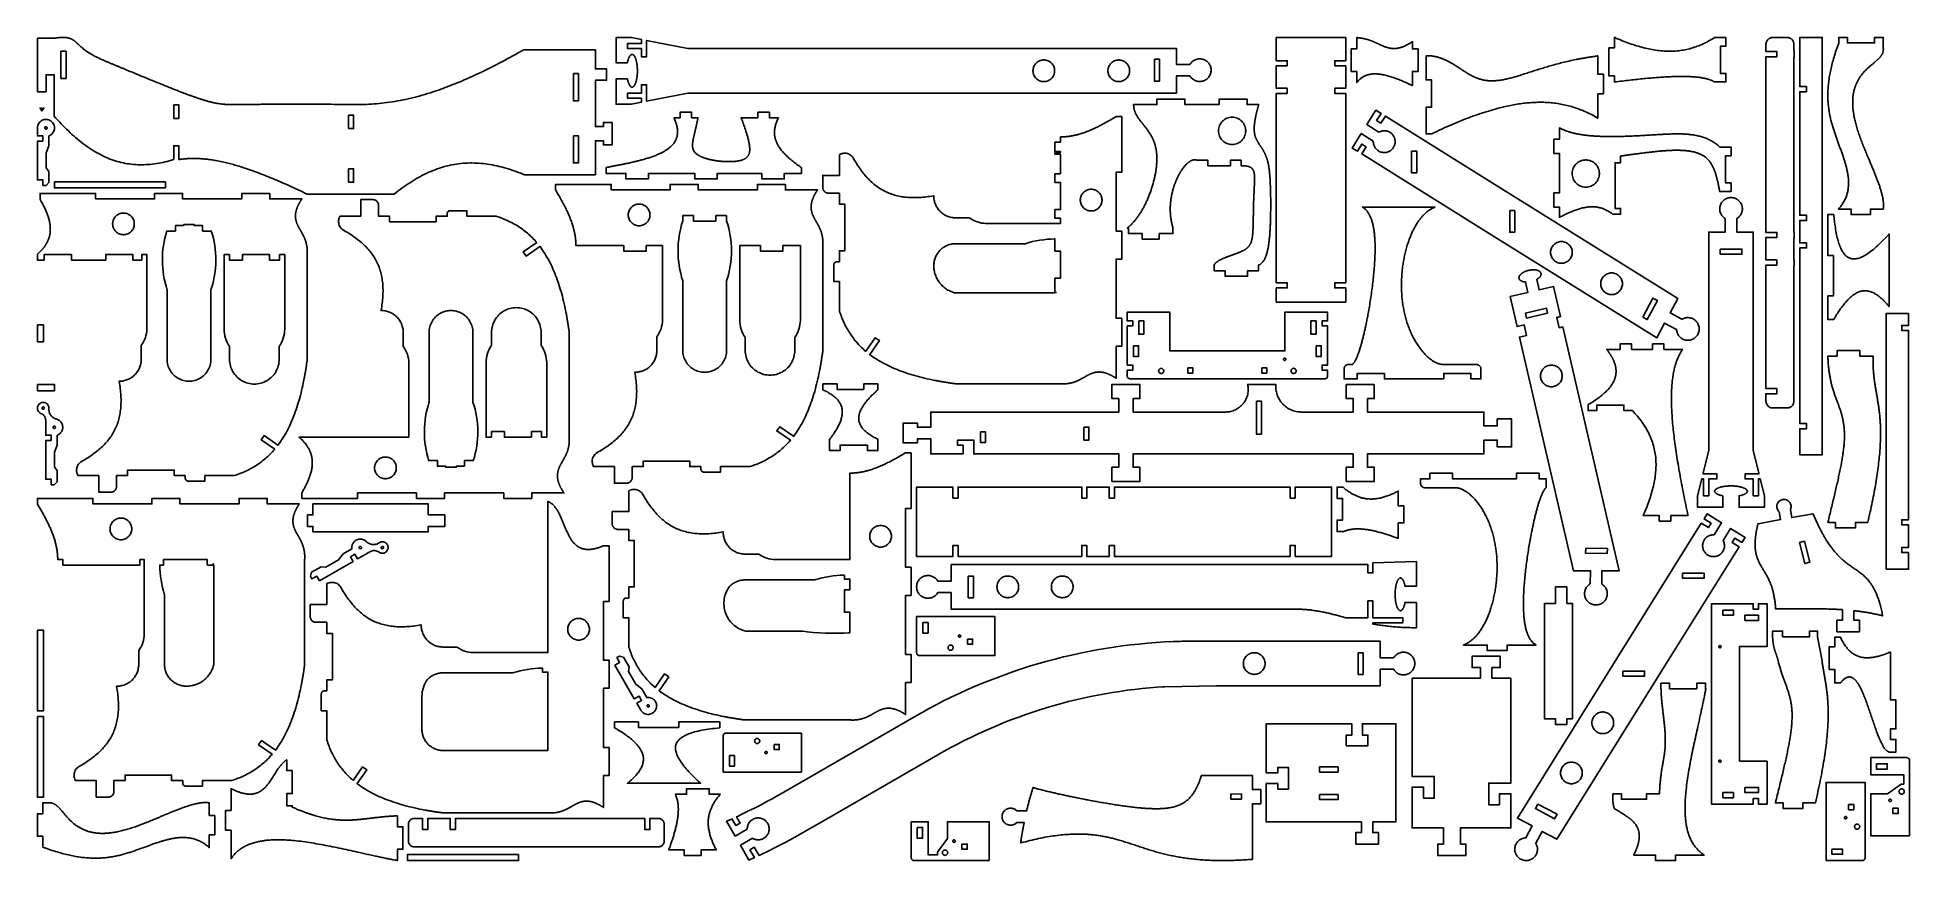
# Model space of a CAD drawing. Extents: x 0 to 677, y 0 to 298.
import ezdxf

# ---------------------------------------------------------------- set-up
doc = ezdxf.new("R2010")
doc.units = 0
doc.layers.get('0').update_dxf_attribs({"linetype": 'CONTINUOUS'})

msp = doc.modelspace()

# ---------------------------------------------------------------- linework, layer by layer
at = {"color": 0}
for points in [[(51.1743, 253.793), (51.1743, 258.806), (49.3242, 258.806), (49.3242, 253.826), (49.3201, 253.825), (49.3182, 253.824), (49.314, 253.824), (49.3112, 253.822), (49.31, 253.821), (49.3063, 253.821), (49.3032, 253.819), (49.3001, 253.819), (49.2993, 253.818), (49.2982, 253.818), (49.2932, 253.817), (49.2922, 253.815), (49.2882, 253.815), (49.2863, 253.814), (49.2853, 253.814), (49.2813, 253.813), (49.2801, 253.813), (49.2782, 253.811), (49.2772, 253.811), (49.2711, 253.81), (49.2682, 253.808), (48.4911, 253.574), (47.7132, 253.354), (46.9362, 253.149), (46.1632, 252.96), (45.3911, 252.785), (44.6213, 252.625), (43.8522, 252.482), (43.0851, 252.354), (42.3201, 252.242), (41.5572, 252.146), (40.7961, 252.067), (40.0363, 252.003), (39.28, 251.956), (38.524, 251.926), (37.7701, 251.912), (37.0182, 251.915), (36.2701, 251.936), (35.5211, 251.974), (34.7772, 252.029), (34.0322, 252.103), (33.2922, 252.193), (32.5521, 252.301), (31.814, 252.426), (31.0801, 252.571), (30.3461, 252.735), (29.6161, 252.915), (28.8882, 253.115), (28.1611, 253.333), (27.436, 253.571), (26.714, 253.826), (25.995, 254.103), (25.3021, 254.386), (24.61, 254.689), (23.9211, 255.008), (23.234, 255.344), (22.5481, 255.699), (21.8661, 256.069), (21.184, 256.456), (20.505, 256.86), (19.8271, 257.281), (19.1521, 257.715), (18.4782, 258.168), (17.8071, 258.636), (17.1382, 259.119), (16.47, 259.618), (15.8031, 260.133), (15.139, 260.662), (14.4769, 261.207), (13.8171, 261.765), (13.157, 262.339), (12.5001, 262.926), (11.8451, 263.528), (11.191, 264.144), (10.539, 264.774), (9.88906, 265.418), (9.23904, 266.074), (8.59201, 266.744), (7.94601, 267.428), (7.303, 268.124), (6.66, 268.832), (6.01801, 269.553), (6.01801, 269.554), (6.01704, 269.554), (6.01704, 269.556), (6.016, 269.556), (6.016, 269.557), (6.014, 269.557), (6.014, 269.558), (6.01307, 269.56), (6.01307, 269.561), (6.01199, 269.561), (6.01199, 269.563), (6.00999, 269.563), (6.009, 269.564), (6.009, 269.565), (6.007, 269.565), (6.007, 269.567), (6.00603, 269.568), (6.00499, 269.569), (6.00299, 269.571), (6.00201, 269.572), (6.00201, 269.574), (6, 269.574), (6, 284.5), (3.15001, 284.5), (3.15001, 278.353), (0, 278.353), (0, 297.733), (6.06803, 297.733), (6.21403, 297.757), (6.359, 297.778), (6.50201, 297.8), (6.64301, 297.819), (6.78401, 297.839), (6.92301, 297.857), (7.06, 297.874), (7.19601, 297.89), (7.331, 297.906), (7.46403, 297.919), (7.59804, 297.933), (7.72803, 297.946), (7.859, 297.957), (7.986, 297.967), (8.11399, 297.976), (8.24104, 297.985), (8.36399, 297.992), (8.48801, 297.999), (8.61003, 298.003), (8.73101, 298.007), (8.84999, 298.011), (8.96799, 298.013), (9.08708, 298.014), (9.31608, 298.014), (9.43001, 298.011), (9.54101, 298.008), (9.65201, 298.006), (9.7601, 298), (9.868, 297.994), (10.007, 297.985), (10.143, 297.974), (10.2781, 297.96), (10.409, 297.946), (10.539, 297.928), (10.667, 297.91), (10.792, 297.889), (10.914, 297.867), (11.036, 297.842), (11.155, 297.817), (11.273, 297.787), (11.388, 297.758), (11.502, 297.726), (11.613, 297.693), (11.724, 297.657), (11.832, 297.619), (11.939, 297.581), (12.045, 297.539), (12.148, 297.496), (12.2501, 297.451), (12.3521, 297.404), (12.452, 297.356), (12.55, 297.306), (12.6461, 297.253), (12.7431, 297.199), (12.8381, 297.143), (12.931, 297.085), (13.024, 297.025), (13.116, 296.963), (13.207, 296.899), (13.298, 296.833), (13.4, 296.756), (13.503, 296.674), (13.605, 296.59), (13.707, 296.506), (13.809, 296.417), (13.91, 296.326), (14.0132, 296.235), (14.1161, 296.139), (14.2182, 296.042), (14.324, 295.943), (14.43, 295.842), (14.5382, 295.737), (14.6481, 295.632), (14.76, 295.524), (14.875, 295.414), (14.9921, 295.303), (15.1131, 295.189), (15.2361, 295.072), (15.3631, 294.954), (15.4931, 294.835), (15.6269, 294.713), (15.7661, 294.589), (15.909, 294.463), (16.0561, 294.335), (16.209, 294.206), (16.3671, 294.075), (16.53, 293.942), (16.699, 293.807), (16.874, 293.671), (17.055, 293.532), (17.2421, 293.392), (17.4, 293.276), (17.564, 293.158), (17.734, 293.04), (17.9069, 292.921), (18.0871, 292.8), (18.27, 292.679), (18.46, 292.557), (18.656, 292.433), (18.8561, 292.308), (19.0632, 292.182), (19.275, 292.056), (19.4932, 291.928), (19.7171, 291.8), (19.9482, 291.669), (20.184, 291.539), (20.425, 291.408), (20.674, 291.275), (20.93, 291.142), (21.191, 291.007), (21.459, 290.872), (21.734, 290.735), (22.014, 290.597), (22.3021, 290.46), (22.5982, 290.321), (22.899, 290.181), (23.2071, 290.039), (23.524, 289.897), (23.8482, 289.756), (24.1782, 289.611), (24.5161, 289.467), (24.8611, 289.322), (25.1022, 289.221), (25.345, 289.121), (25.5871, 289.019), (25.8311, 288.917), (26.075, 288.815), (26.3211, 288.713), (26.5672, 288.61), (26.814, 288.507), (27.061, 288.404), (27.31, 288.301), (27.56, 288.197), (27.809, 288.093), (28.06, 287.989), (28.31, 287.885), (28.561, 287.781), (28.814, 287.675), (29.0672, 287.569), (29.32, 287.465), (29.574, 287.36), (29.8282, 287.254), (30.0821, 287.147), (30.3382, 287.042), (30.5922, 286.936), (30.8482, 286.829), (31.105, 286.724), (31.3601, 286.617), (31.874, 286.404), (32.1311, 286.297), (32.3882, 286.19), (32.9382, 285.963), (33.4861, 285.735), (34.0363, 285.508), (34.5872, 285.281), (35.135, 285.053), (35.685, 284.826), (36.234, 284.6), (36.7811, 284.374), (37.3271, 284.149), (37.8732, 283.924), (38.4161, 283.7), (38.9572, 283.478), (39.4982, 283.256), (40.035, 283.035), (40.5712, 282.815), (41.1051, 282.597), (41.6351, 282.381), (42.1632, 282.165), (42.6862, 281.951), (43.209, 281.74), (43.7251, 281.529), (44.239, 281.321), (44.749, 281.115), (45.2562, 280.911), (45.7572, 280.708), (46.2551, 280.508), (46.7463, 280.311), (47.2342, 280.117), (47.7163, 279.924), (48.1922, 279.733), (48.56, 279.588), (48.9243, 279.444), (49.284, 279.301), (49.6411, 279.161), (49.9932, 279.022), (50.3432, 278.885), (50.689, 278.749), (51.0322, 278.615), (51.3713, 278.483), (51.7072, 278.354), (52.039, 278.225), (52.3682, 278.099), (52.6932, 277.974), (53.0161, 277.851), (53.334, 277.731), (53.649, 277.611), (53.9601, 277.494), (54.2672, 277.379), (54.5712, 277.265), (54.8732, 277.154), (55.1682, 277.044), (55.4632, 276.938), (55.7522, 276.832), (56.0382, 276.729), (56.3212, 276.626), (56.5992, 276.528), (56.8753, 276.431), (57.1462, 276.335), (57.4142, 276.242), (57.6782, 276.15), (57.9632, 276.053), (58.2422, 275.958), (58.5172, 275.865), (58.7893, 275.775), (59.0572, 275.688), (59.3201, 275.603), (59.5813, 275.519), (59.8372, 275.439), (60.089, 275.36), (60.339, 275.283), (60.5851, 275.21), (60.8282, 275.138), (61.0682, 275.068), (61.3051, 275.001), (61.5393, 274.936), (61.7701, 274.872), (61.9982, 274.811), (62.2243, 274.751), (62.4462, 274.694), (62.6672, 274.639), (62.8872, 274.586), (63.1022, 274.535), (63.3172, 274.485), (63.5282, 274.438), (63.739, 274.392), (63.9482, 274.347), (64.1553, 274.304), (64.3593, 274.264), (64.5632, 274.225), (64.7662, 274.189), (64.9662, 274.153), (65.2203, 274.111), (65.4732, 274.071), (65.9772, 273.997), (66.2272, 273.964), (66.7272, 273.904), (66.9772, 273.878), (67.2282, 273.853), (67.4801, 273.831), (67.7312, 273.81), (67.9843, 273.79), (68.2382, 273.772), (68.4932, 273.757), (68.7503, 273.743), (69.0093, 273.731), (69.2703, 273.719), (69.5322, 273.71), (69.7993, 273.701), (70.0672, 273.694), (70.3382, 273.688), (70.6132, 273.683), (70.8912, 273.679), (71.1732, 273.676), (71.4572, 273.675), (71.7463, 273.674), (72.3382, 273.674), (72.6412, 273.675), (72.9493, 273.678), (73.2413, 273.679), (73.5362, 273.682), (73.8382, 273.685), (74.1422, 273.688), (74.4522, 273.692), (74.7672, 273.696), (75.0872, 273.7), (75.4103, 273.706), (75.7392, 273.71), (76.0733, 273.715), (76.4112, 273.721), (76.7563, 273.726), (77.1062, 273.732), (77.4603, 273.739), (77.8201, 273.744), (78.1853, 273.75), (78.5562, 273.757), (78.9312, 273.764), (79.3132, 273.769), (79.7003, 273.776), (80.0922, 273.782), (80.4913, 273.789), (80.8953, 273.796), (81.3062, 273.801), (81.7213, 273.807), (82.1432, 273.814), (82.5712, 273.819), (83.0063, 273.825), (83.4462, 273.831), (83.8922, 273.836), (84.5503, 273.843), (85.2213, 273.849), (85.9053, 273.856), (86.6024, 273.86), (87.3133, 273.865), (88.0362, 273.869), (88.7743, 273.872), (89.5253, 273.875), (90.2893, 273.878), (91.0663, 273.879), (93.4774, 273.879), (94.3072, 273.878), (95.1522, 273.876), (96.0093, 273.874), (96.8803, 273.869), (97.7633, 273.865), (98.6603, 273.86), (99.5712, 273.854), (100.495, 273.847), (101.432, 273.84), (102.384, 273.832), (103.348, 273.824), (104.325, 273.813), (105.317, 273.803), (106.321, 273.792), (107.339, 273.779), (108.371, 273.765), (109.417, 273.751), (110.475, 273.736), (110.493, 273.736), (110.553, 273.706), (114.491, 273.706), (115.388, 273.694), (116.289, 273.693), (117.193, 273.703), (118.102, 273.724), (119.014, 273.754), (119.931, 273.796), (120.852, 273.849), (121.777, 273.912), (122.706, 273.987), (123.638, 274.074), (124.575, 274.171), (125.517, 274.281), (126.463, 274.4), (127.411, 274.532), (128.366, 274.676), (129.324, 274.832), (130.288, 274.999), (131.255, 275.178), (132.227, 275.369), (133.202, 275.574), (134.184, 275.789), (135.168, 276.018), (136.159, 276.258), (137.153, 276.513), (138.152, 276.778), (139.156, 277.057), (140.164, 277.349), (141.178, 277.654), (142.196, 277.972), (143.218, 278.303), (144.246, 278.647), (145.157, 278.961), (146.071, 279.285), (146.989, 279.618), (147.911, 279.96), (148.835, 280.313), (149.764, 280.674), (150.696, 281.044), (151.631, 281.424), (152.568, 281.813), (153.51, 282.21), (154.457, 282.617), (155.403, 283.032), (156.356, 283.456), (157.31, 283.888), (158.267, 284.328), (159.228, 284.776), (160.189, 285.233), (161.157, 285.697), (162.125, 286.171), (163.099, 286.651), (164.074, 287.14), (165.05, 287.636), (166.032, 288.14), (167.014, 288.651), (168, 289.169), (168.989, 289.696), (169.982, 290.228), (170.975, 290.768), (171.971, 291.315), (172.971, 291.868), (173.974, 292.429), (174.035, 292.464), (174.099, 292.5), (174.16, 292.535), (174.224, 292.571), (174.285, 292.606), (174.349, 292.64), (174.41, 292.676), (174.535, 292.747), (174.66, 292.818), (174.785, 292.889), (174.849, 292.924), (174.91, 292.96), (175.039, 293.031), (175.099, 293.067), (175.164, 293.103), (175.224, 293.138), (175.289, 293.174), (175.349, 293.21), (175.414, 293.246), (175.475, 293.281), (175.539, 293.317), (175.6, 293.353), (175.664, 293.389), (175.789, 293.46), (175.853, 293.496), (175.853, 293.497), (175.857, 293.499), (175.857, 293.499), (175.857, 293.5), (175.86, 293.5), (175.86, 293.501), (175.861, 293.501), (175.861, 293.503), (175.864, 293.503), (175.864, 293.504), (175.867, 293.504), (175.867, 293.506), (201.928, 293.506), (201.928, 286.639), (205.928, 286.639), (205.928, 282.489), (201.928, 282.489), (201.928, 265.743), (204.778, 265.743), (204.778, 267.243), (207.928, 267.243), (207.928, 259.093), (204.778, 259.093), (204.778, 260.593), (201.928, 260.593), (201.928, 248.271), (176.3, 248.271), (176.3, 248.272), (176.299, 248.272), (176.299, 248.274), (176.293, 248.274), (176.293, 248.275), (176.292, 248.275), (176.292, 248.276), (176.289, 248.276), (175.436, 248.621), (174.585, 248.951), (173.736, 249.269), (172.892, 249.574), (172.046, 249.864), (171.203, 250.14), (170.361, 250.403), (169.524, 250.651), (168.686, 250.885), (167.853, 251.104), (167.021, 251.31), (166.189, 251.499), (165.361, 251.674), (164.536, 251.833), (163.714, 251.976), (162.892, 252.106), (162.074, 252.218), (161.256, 252.315), (160.442, 252.396), (159.631, 252.461), (158.821, 252.508), (158.014, 252.54), (157.21, 252.556), (156.407, 252.553), (155.606, 252.533), (154.81, 252.497), (154.014, 252.443), (153.224, 252.372), (152.432, 252.282), (151.646, 252.175), (150.861, 252.05), (150.078, 251.907), (149.299, 251.746), (148.524, 251.568), (147.749, 251.372), (146.978, 251.158), (146.206, 250.928), (145.439, 250.681), (144.674, 250.417), (143.911, 250.138), (143.153, 249.84), (142.393, 249.526), (141.639, 249.197), (140.885, 248.853), (140.135, 248.492), (139.385, 248.115), (138.639, 247.724), (137.893, 247.317), (137.152, 246.894), (136.411, 246.458), (135.673, 246.007), (134.936, 245.54), (134.203, 245.06), (133.47, 244.565), (132.741, 244.056), (132.012, 243.533), (131.286, 242.997), (130.561, 242.447), (129.839, 241.885), (129.118, 241.308), (129.098, 241.292), (97.5593, 241.292), (97.5572, 241.293), (97.5562, 241.293), (97.5562, 241.294), (97.5533, 241.294), (97.5533, 241.296), (97.5503, 241.296), (97.5503, 241.297), (97.5483, 241.297), (97.5463, 241.299), (97.5453, 241.299), (96.7413, 241.688), (95.9393, 242.072), (95.1412, 242.451), (94.3483, 242.826), (93.5562, 243.196), (92.7703, 243.561), (91.9862, 243.921), (91.2072, 244.276), (90.4322, 244.626), (89.6612, 244.971), (88.8932, 245.31), (88.1313, 245.644), (87.3713, 245.972), (86.6172, 246.296), (85.8663, 246.614), (85.1203, 246.926), (84.3772, 247.233), (83.6393, 247.535), (82.9063, 247.829), (82.1753, 248.119), (81.4522, 248.403), (80.7312, 248.681), (80.0162, 248.953), (79.3053, 249.218), (78.5993, 249.478), (77.8962, 249.731), (77.2003, 249.978), (76.5072, 250.219), (75.8212, 250.453), (75.1383, 250.682), (74.6062, 250.856), (74.0753, 251.026), (73.5493, 251.192), (73.0272, 251.354), (72.5072, 251.511), (71.9913, 251.664), (71.4783, 251.811), (70.9682, 251.956), (70.4632, 252.094), (69.9603, 252.229), (69.4603, 252.36), (68.9642, 252.486), (68.4732, 252.608), (67.9843, 252.725), (67.4982, 252.838), (67.0162, 252.946), (66.5362, 253.05), (66.0613, 253.149), (65.589, 253.243), (65.1213, 253.333), (64.6563, 253.419), (64.1951, 253.5), (63.7362, 253.578), (63.2822, 253.649), (62.8313, 253.717), (62.3843, 253.779), (61.9392, 253.838), (61.499, 253.892), (61.0613, 253.94), (60.6282, 253.985), (60.1982, 254.025), (59.8732, 254.053), (59.5501, 254.078), (59.2301, 254.1), (58.9103, 254.121), (58.5932, 254.139), (58.2782, 254.154), (57.9662, 254.167), (57.6553, 254.176), (57.3453, 254.185), (57.0362, 254.19), (56.7311, 254.193), (56.4272, 254.194), (56.124, 254.192), (55.8243, 254.189), (55.5251, 254.182), (55.2301, 254.174), (54.934, 254.162), (54.6411, 254.149), (54.349, 254.132), (54.0601, 254.114), (53.7732, 254.094), (53.4861, 254.071), (53.2022, 254.046), (52.9182, 254.018), (52.6382, 253.989), (52.3593, 253.957), (52.0822, 253.924), (51.8063, 253.886), (51.5322, 253.847), (51.2601, 253.807), (51.1743, 253.793)], [(8.523, 293.028), (10.373, 293.028), (10.373, 283.178), (8.523, 283.178), (8.523, 293.028)], [(213.501, 288.861), (209.364, 288.861), (209.364, 297.944), (209.828, 297.956), (212.15, 297.994), (214.471, 298.011), (214.936, 298.011), (218.542, 297.306), (218.542, 295.794), (213.514, 295.794), (213.514, 293.944), (218.542, 293.944), (218.542, 291.011), (220.393, 291.011), (220.393, 296.943), (235.379, 294.011), (412.147, 294.011), (412.147, 288.236), (417.029, 288.236), (417.072, 288.308), (417.215, 288.526), (417.424, 288.794), (417.65, 289.044), (417.896, 289.274), (418.154, 289.481), (418.432, 289.662), (418.718, 289.824), (419.018, 289.961), (419.328, 290.074), (419.647, 290.161), (419.972, 290.224), (420.303, 290.258), (420.639, 290.265), (420.975, 290.247), (421.311, 290.199), (421.564, 290.144), (421.647, 290.124), (421.732, 290.101), (421.976, 290.019), (422.292, 289.89), (422.592, 289.736), (422.875, 289.561), (423.143, 289.362), (423.393, 289.144), (423.624, 288.908), (423.833, 288.656), (424.024, 288.386), (424.192, 288.101), (424.336, 287.801), (424.457, 287.493), (424.553, 287.174), (424.621, 286.843), (424.664, 286.506), (424.678, 286.247), (424.678, 286.074), (424.664, 285.817), (424.621, 285.476), (424.553, 285.149), (424.457, 284.826), (424.336, 284.518), (424.192, 284.219), (424.024, 283.936), (423.833, 283.665), (423.624, 283.412), (423.393, 283.176), (423.143, 282.958), (422.875, 282.761), (422.592, 282.583), (422.292, 282.431), (421.976, 282.301), (421.732, 282.219), (421.647, 282.197), (421.564, 282.175), (421.311, 282.119), (420.975, 282.074), (420.639, 282.054), (420.303, 282.063), (419.972, 282.099), (419.647, 282.158), (419.328, 282.247), (419.018, 282.358), (418.718, 282.497), (418.432, 282.656), (418.154, 282.842), (417.896, 283.047), (417.65, 283.276), (417.424, 283.524), (417.215, 283.794), (417.072, 284.011), (417.029, 284.086), (412.147, 284.086), (412.147, 277.861), (235.379, 277.861), (220.393, 274.929), (220.393, 280.861), (218.542, 280.861), (218.542, 277.861), (213.514, 277.861), (213.514, 276.011), (218.542, 276.011), (218.542, 274.567), (214.936, 273.861), (214.471, 273.861), (212.15, 273.843), (209.828, 273.799), (209.364, 273.786), (209.364, 283.011), (213.501, 283.011), (213.526, 282.876), (213.553, 282.744), (213.583, 282.615), (213.612, 282.49), (213.643, 282.365), (213.675, 282.244), (213.707, 282.125), (213.739, 282.006), (213.775, 281.893), (213.811, 281.781), (213.846, 281.674), (213.885, 281.567), (213.924, 281.463), (213.962, 281.362), (214.001, 281.268), (214.042, 281.174), (214.083, 281.083), (214.125, 280.994), (214.168, 280.912), (214.211, 280.831), (214.254, 280.754), (214.299, 280.681), (214.343, 280.611), (214.388, 280.544), (214.432, 280.481), (214.478, 280.424), (214.525, 280.369), (214.571, 280.318), (214.618, 280.269), (214.664, 280.226), (214.712, 280.188), (214.757, 280.156), (214.801, 280.126), (214.846, 280.099), (214.892, 280.076), (214.936, 280.056), (214.981, 280.037), (215.026, 280.026), (215.071, 280.015), (215.114, 280.008), (215.16, 280.006), (215.203, 280.008), (215.249, 280.011), (215.293, 280.019), (215.337, 280.029), (215.382, 280.043), (215.426, 280.061), (215.471, 280.081), (215.514, 280.106), (215.56, 280.133), (215.603, 280.162), (215.646, 280.199), (215.689, 280.236), (215.735, 280.276), (215.778, 280.322), (215.821, 280.369), (215.864, 280.422), (215.907, 280.476), (215.95, 280.533), (215.993, 280.594), (216.036, 280.661), (216.078, 280.729), (216.131, 280.822), (216.182, 280.919), (216.233, 281.022), (216.282, 281.129), (216.332, 281.24), (216.379, 281.358), (216.426, 281.481), (216.471, 281.606), (216.514, 281.737), (216.557, 281.872), (216.599, 282.011), (216.639, 282.151), (216.678, 282.299), (216.714, 282.449), (216.75, 282.601), (216.785, 282.758), (216.817, 282.915), (216.849, 283.079), (216.878, 283.244), (216.906, 283.411), (216.931, 283.581), (216.956, 283.754), (216.978, 283.926), (216.999, 284.104), (217.017, 284.283), (217.032, 284.463), (217.049, 284.644), (217.061, 284.826), (217.071, 285.011), (217.081, 285.194), (217.087, 285.381), (217.092, 285.568), (217.094, 285.754), (217.096, 285.94), (217.094, 286.126), (217.085, 286.499), (217.078, 286.683), (217.068, 286.865), (217.057, 287.051), (217.044, 287.233), (217.031, 287.412), (217.014, 287.594), (216.996, 287.772), (216.975, 287.949), (216.953, 288.124), (216.928, 288.294), (216.904, 288.465), (216.878, 288.633), (216.849, 288.799), (216.818, 288.961), (216.786, 289.119), (216.753, 289.276), (216.718, 289.429), (216.682, 289.576), (216.643, 289.724), (216.603, 289.867), (216.563, 290.004), (216.519, 290.138), (216.475, 290.268), (216.439, 290.367), (216.403, 290.463), (216.364, 290.556), (216.328, 290.644), (216.289, 290.733), (216.25, 290.817), (216.21, 290.897), (216.169, 290.974), (216.128, 291.05), (216.086, 291.122), (216.044, 291.19), (216.001, 291.256), (215.958, 291.317), (215.914, 291.375), (215.871, 291.431), (215.828, 291.483), (215.782, 291.531), (215.739, 291.576), (215.696, 291.619), (215.651, 291.658), (215.606, 291.694), (215.561, 291.726), (215.517, 291.756), (215.471, 291.781), (215.428, 291.801), (215.382, 291.819), (215.337, 291.836), (215.294, 291.847), (215.25, 291.856), (215.206, 291.858), (215.163, 291.861), (215.121, 291.858), (215.082, 291.854), (215.043, 291.844), (215.003, 291.836), (214.962, 291.822), (214.921, 291.806), (214.882, 291.787), (214.842, 291.765), (214.801, 291.742), (214.761, 291.713), (214.721, 291.683), (214.681, 291.651), (214.639, 291.617), (214.6, 291.579), (214.56, 291.537), (214.521, 291.494), (214.481, 291.449), (214.442, 291.399), (214.403, 291.349), (214.364, 291.294), (214.326, 291.237), (214.288, 291.179), (214.25, 291.117), (214.212, 291.051), (214.176, 290.983), (214.139, 290.915), (214.103, 290.843), (214.068, 290.768), (214.032, 290.69), (213.999, 290.608), (213.978, 290.563), (213.958, 290.513), (213.939, 290.463), (213.919, 290.412), (213.9, 290.362), (213.882, 290.308), (213.862, 290.256), (213.844, 290.204), (213.826, 290.149), (213.807, 290.094), (213.789, 290.037), (213.774, 289.983), (213.756, 289.926), (213.739, 289.868), (213.721, 289.808), (213.706, 289.75), (213.689, 289.692), (213.674, 289.631), (213.657, 289.569), (213.642, 289.508), (213.626, 289.444), (213.611, 289.383), (213.596, 289.319), (213.582, 289.256), (213.568, 289.192), (213.539, 289.061), (213.526, 288.994), (213.514, 288.926), (213.501, 288.861)], [(473.406, 287.743), (473.406, 279.593), (469.406, 279.593), (469.406, 277.743), (473.406, 277.743), (473.406, 209.189), (469.406, 209.189), (469.406, 207.339), (473.406, 207.339), (473.406, 202.189), (448.256, 202.189), (448.256, 207.339), (452.256, 207.339), (452.256, 209.189), (448.256, 209.189), (448.256, 277.743), (452.256, 277.743), (452.256, 279.593), (448.256, 279.593), (448.256, 287.743), (452.256, 287.743), (452.256, 289.593), (448.256, 289.593), (448.256, 298.011), (473.406, 298.011), (473.406, 289.593), (469.406, 289.593), (469.406, 287.743), (473.406, 287.743)], [(497.556, 280.551), (497.556, 285.679), (499.556, 285.679), (499.556, 293.829), (497.556, 293.829), (497.556, 296.511), (497.551, 296.508), (497.532, 296.494), (497.528, 296.49), (497.514, 296.482), (497.508, 296.479), (497.489, 296.465), (497.486, 296.461), (497.482, 296.458), (497.478, 296.458), (497.469, 296.451), (497.468, 296.45), (497.446, 296.436), (497.443, 296.433), (497.435, 296.429), (497.189, 296.263), (496.946, 296.107), (496.706, 295.954), (496.468, 295.808), (496.232, 295.669), (496, 295.536), (495.768, 295.411), (495.54, 295.29), (495.315, 295.175), (495.093, 295.065), (494.872, 294.961), (494.654, 294.865), (494.439, 294.772), (494.225, 294.686), (494.014, 294.604), (493.806, 294.529), (493.6, 294.461), (493.394, 294.394), (493.193, 294.336), (492.992, 294.282), (492.794, 294.232), (492.6, 294.186), (492.406, 294.147), (492.214, 294.111), (492.024, 294.083), (491.836, 294.057), (491.651, 294.036), (491.468, 294.019), (491.286, 294.008), (491.107, 294.001), (490.929, 293.997), (490.725, 293.997), (490.521, 294.004), (490.319, 294.015), (490.121, 294.032), (489.924, 294.051), (489.729, 294.076), (489.536, 294.107), (489.344, 294.14), (489.156, 294.176), (488.968, 294.218), (488.783, 294.261), (488.6, 294.308), (488.418, 294.358), (488.236, 294.414), (488.057, 294.469), (487.881, 294.529), (487.704, 294.59), (487.529, 294.654), (487.356, 294.719), (487.183, 294.786), (487.014, 294.857), (486.843, 294.926), (486.674, 295), (486.506, 295.072), (486.339, 295.147), (486.174, 295.222), (486.008, 295.297), (485.844, 295.372), (485.681, 295.447), (485.518, 295.525), (485.378, 295.59), (485.238, 295.654), (485.097, 295.719), (484.958, 295.783), (484.819, 295.847), (484.681, 295.911), (484.543, 295.975), (484.406, 296.036), (484.268, 296.097), (484.132, 296.158), (483.996, 296.219), (483.861, 296.279), (483.726, 296.336), (483.592, 296.394), (483.458, 296.451), (483.325, 296.508), (483.193, 296.561), (483.06, 296.615), (482.928, 296.668), (482.797, 296.722), (482.668, 296.772), (482.539, 296.822), (482.408, 296.869), (482.279, 296.918), (482.151, 296.961), (482.024, 297.007), (481.897, 297.051), (481.771, 297.093), (481.644, 297.132), (481.519, 297.169), (481.356, 297.219), (481.193, 297.268), (481.029, 297.311), (480.869, 297.354), (480.711, 297.397), (480.554, 297.436), (480.4, 297.472), (480.246, 297.508), (480.096, 297.54), (479.946, 297.572), (479.8, 297.604), (479.654, 297.633), (479.512, 297.658), (479.372, 297.686), (479.233, 297.711), (479.1, 297.733), (478.965, 297.754), (478.835, 297.776), (478.707, 297.794), (478.582, 297.814), (478.46, 297.832), (478.339, 297.847), (478.222, 297.862), (478.108, 297.879), (477.997, 297.893), (477.89, 297.907), (477.783, 297.918), (477.683, 297.932), (477.585, 297.943), (477.49, 297.954), (477.485, 297.954), (477.478, 297.957), (477.469, 297.957), (477.467, 297.958), (477.458, 297.958), (477.456, 297.958), (477.444, 297.958), (477.442, 297.961), (477.436, 297.961), (477.433, 297.961), (477.425, 297.961), (477.422, 297.963), (477.411, 297.963), (477.408, 297.965), (477.406, 297.965), (477.406, 293.829), (475.406, 293.829), (475.406, 285.679), (477.406, 285.679), (477.406, 281.658), (477.408, 281.665), (477.415, 281.669), (477.419, 281.676), (477.424, 281.682), (477.428, 281.689), (477.432, 281.693), (477.439, 281.7), (477.442, 281.704), (477.446, 281.711), (477.45, 281.715), (477.456, 281.722), (477.46, 281.729), (477.464, 281.733), (477.468, 281.74), (477.472, 281.744), (477.478, 281.751), (477.482, 281.757), (477.486, 281.763), (477.49, 281.768), (477.496, 281.775), (477.5, 281.779), (477.504, 281.786), (477.508, 281.793), (477.512, 281.797), (477.518, 281.804), (477.526, 281.815), (477.531, 281.819), (477.536, 281.826), (477.54, 281.833), (477.697, 282.029), (477.857, 282.218), (478.022, 282.401), (478.192, 282.579), (478.365, 282.75), (478.543, 282.914), (478.725, 283.072), (478.911, 283.222), (479.101, 283.368), (479.297, 283.504), (479.497, 283.636), (479.701, 283.761), (479.908, 283.879), (480.125, 283.99), (480.342, 284.094), (480.564, 284.193), (480.793, 284.283), (481.024, 284.368), (481.261, 284.443), (481.503, 284.515), (481.75, 284.576), (482.001, 284.633), (482.257, 284.682), (482.518, 284.722), (482.785, 284.757), (483.056, 284.783), (483.332, 284.804), (483.614, 284.815), (483.9, 284.819), (484.193, 284.818), (484.519, 284.807), (484.854, 284.786), (485.193, 284.757), (485.539, 284.719), (485.89, 284.675), (486.25, 284.619), (486.611, 284.558), (486.979, 284.49), (487.353, 284.411), (487.732, 284.326), (488.117, 284.233), (488.506, 284.132), (488.9, 284.022), (489.3, 283.908), (489.704, 283.783), (490.114, 283.654), (490.528, 283.518), (490.947, 283.372), (491.371, 283.222), (491.8, 283.065), (492.232, 282.901), (492.669, 282.729), (493.111, 282.554), (493.557, 282.369), (494.007, 282.182), (494.461, 281.986), (494.918, 281.783), (495.381, 281.576), (495.846, 281.365), (496.318, 281.147), (496.353, 281.129), (496.39, 281.111), (496.428, 281.093), (496.465, 281.076), (496.54, 281.04), (496.578, 281.022), (496.615, 281.004), (496.69, 280.968), (496.728, 280.951), (496.804, 280.915), (496.843, 280.897), (496.879, 280.879), (496.918, 280.861), (496.954, 280.843), (497.032, 280.807), (497.068, 280.789), (497.144, 280.751), (497.182, 280.733), (497.219, 280.715), (497.258, 280.697), (497.296, 280.679), (497.372, 280.64), (497.41, 280.622), (497.447, 280.604), (497.451, 280.601), (497.456, 280.601), (497.458, 280.6), (497.463, 280.597), (497.465, 280.594), (497.469, 280.593), (497.475, 280.593), (497.481, 280.588), (497.483, 280.586), (497.488, 280.586), (497.493, 280.583), (497.494, 280.582), (497.5, 280.579), (497.501, 280.579), (497.506, 280.576), (497.508, 280.575), (497.518, 280.572), (497.519, 280.568), (497.524, 280.568), (497.526, 280.565), (497.532, 280.564), (497.535, 280.561), (497.539, 280.561), (497.543, 280.558), (497.544, 280.557), (497.549, 280.554), (497.553, 280.554), (497.556, 280.551)], [(564.647, 268.774), (564.647, 277.56), (566.647, 277.56), (566.647, 284.71), (564.647, 284.71), (564.647, 291.306), (564.637, 291.306), (564.635, 291.301), (564.619, 291.301), (564.617, 291.299), (564.596, 291.299), (564.594, 291.299), (564.585, 291.299), (564.581, 291.294), (564.565, 291.294), (564.563, 291.294), (564.285, 291.256), (564.008, 291.219), (563.733, 291.185), (563.458, 291.144), (563.185, 291.106), (562.91, 291.069), (562.637, 291.031), (562.367, 290.987), (562.099, 290.949), (561.828, 290.908), (561.56, 290.867), (561.294, 290.824), (561.028, 290.781), (560.762, 290.737), (560.497, 290.694), (560.235, 290.651), (559.969, 290.61), (559.71, 290.563), (559.449, 290.519), (559.188, 290.474), (558.931, 290.426), (558.672, 290.381), (558.415, 290.331), (558.16, 290.285), (557.903, 290.237), (557.649, 290.188), (557.397, 290.138), (557.144, 290.092), (556.892, 290.042), (556.642, 289.987), (556.024, 289.862), (555.41, 289.735), (554.806, 289.601), (554.203, 289.467), (553.608, 289.331), (553.019, 289.192), (552.435, 289.049), (551.856, 288.906), (551.281, 288.763), (550.715, 288.617), (550.151, 288.467), (549.594, 288.319), (549.044, 288.169), (548.499, 288.017), (547.956, 287.867), (547.421, 287.713), (546.89, 287.556), (546.365, 287.401), (545.844, 287.249), (545.331, 287.092), (544.819, 286.938), (544.317, 286.781), (543.817, 286.626), (543.322, 286.474), (542.831, 286.319), (542.347, 286.167), (541.867, 286.013), (541.392, 285.862), (540.924, 285.71), (540.458, 285.56), (539.999, 285.412), (539.526, 285.258), (539.063, 285.11), (538.601, 284.963), (538.144, 284.819), (537.694, 284.676), (537.249, 284.537), (536.808, 284.399), (536.372, 284.267), (535.94, 284.133), (535.512, 284.006), (535.092, 283.883), (534.674, 283.763), (534.26, 283.644), (533.851, 283.531), (533.447, 283.424), (533.047, 283.319), (532.651, 283.217), (532.26, 283.119), (531.872, 283.031), (531.488, 282.942), (531.11, 282.86), (530.735, 282.781), (530.363, 282.71), (529.994, 282.644), (529.633, 282.581), (529.274, 282.526), (528.917, 282.474), (528.565, 282.431), (528.217, 282.394), (527.874, 282.362), (527.615, 282.342), (527.36, 282.324), (527.106, 282.313), (526.853, 282.301), (526.603, 282.299), (526.356, 282.294), (526.11, 282.299), (525.865, 282.301), (525.624, 282.313), (525.381, 282.324), (525.142, 282.342), (524.906, 282.358), (524.669, 282.383), (524.435, 282.41), (524.201, 282.438), (523.972, 282.474), (523.742, 282.508), (523.512, 282.549), (523.285, 282.594), (523.06, 282.642), (522.838, 282.692), (522.613, 282.744), (522.392, 282.806), (522.172, 282.862), (521.951, 282.926), (521.735, 282.994), (521.517, 283.067), (521.301, 283.142), (521.088, 283.217), (520.874, 283.299), (520.662, 283.381), (520.369, 283.501), (520.078, 283.626), (519.79, 283.758), (519.501, 283.899), (519.217, 284.042), (518.931, 284.188), (518.647, 284.338), (518.365, 284.492), (518.083, 284.656), (517.801, 284.817), (517.519, 284.985), (517.24, 285.151), (516.96, 285.324), (516.681, 285.499), (516.401, 285.676), (516.124, 285.856), (515.844, 286.037), (515.565, 286.217), (515.285, 286.399), (515.006, 286.585), (514.726, 286.767), (514.444, 286.951), (514.165, 287.133), (513.883, 287.319), (513.599, 287.499), (513.317, 287.681), (513.031, 287.862), (512.744, 288.042), (512.458, 288.217), (512.169, 288.394), (511.879, 288.567), (511.66, 288.694), (511.442, 288.819), (511.224, 288.942), (511.001, 289.063), (510.781, 289.181), (510.558, 289.299), (510.333, 289.412), (510.108, 289.524), (509.883, 289.633), (509.656, 289.742), (509.429, 289.844), (509.199, 289.949), (508.967, 290.049), (508.735, 290.144), (508.501, 290.237), (508.267, 290.326), (508.033, 290.417), (507.794, 290.501), (507.556, 290.581), (507.317, 290.662), (507.076, 290.737), (506.833, 290.81), (506.588, 290.876), (506.342, 290.942), (506.097, 291.001), (505.849, 291.063), (505.599, 291.117), (505.347, 291.167), (505.094, 291.213), (504.838, 291.256), (504.583, 291.294), (504.581, 291.294), (504.581, 291.294), (502.497, 291.294), (502.497, 282.608), (504.497, 282.608), (504.497, 272.758), (502.497, 272.758), (502.497, 263.149), (504.59, 263.149), (504.59, 263.151), (504.594, 263.151), (504.594, 263.156), (504.599, 263.156), (504.599, 263.156), (504.603, 263.156), (504.603, 263.158), (504.606, 263.158), (505.497, 263.588), (506.383, 264.008), (507.269, 264.424), (508.151, 264.831), (509.031, 265.233), (509.906, 265.626), (510.776, 266.013), (511.644, 266.392), (512.51, 266.763), (513.372, 267.126), (514.231, 267.481), (515.083, 267.831), (515.935, 268.169), (516.783, 268.501), (517.626, 268.826), (518.467, 269.144), (519.301, 269.451), (520.135, 269.751), (520.963, 270.044), (521.787, 270.326), (522.61, 270.606), (523.426, 270.869), (524.24, 271.131), (525.049, 271.376), (525.853, 271.617), (526.656, 271.851), (527.451, 272.074), (528.244, 272.292), (529.035, 272.494), (529.819, 272.692), (530.601, 272.881), (531.213, 273.019), (531.822, 273.156), (532.429, 273.283), (533.033, 273.406), (533.633, 273.524), (534.231, 273.631), (534.828, 273.737), (535.419, 273.833), (536.01, 273.924), (536.594, 274.008), (537.179, 274.088), (537.76, 274.162), (538.338, 274.226), (538.912, 274.287), (539.485, 274.342), (540.054, 274.388), (540.619, 274.426), (541.185, 274.463), (541.744, 274.492), (542.301, 274.513), (542.856, 274.524), (543.406, 274.533), (543.956, 274.533), (544.499, 274.531), (545.042, 274.519), (545.581, 274.499), (546.117, 274.474), (546.649, 274.444), (547.181, 274.406), (547.706, 274.358), (548.231, 274.306), (548.828, 274.242), (549.419, 274.162), (550.006, 274.081), (550.592, 273.987), (551.174, 273.888), (551.749, 273.781), (552.324, 273.662), (552.892, 273.537), (553.46, 273.406), (554.022, 273.267), (554.581, 273.117), (555.135, 272.958), (555.688, 272.794), (556.235, 272.624), (556.778, 272.444), (557.321, 272.256), (557.856, 272.06), (558.392, 271.856), (558.922, 271.649), (559.449, 271.431), (559.972, 271.201), (560.492, 270.969), (561.01, 270.731), (561.522, 270.481), (562.033, 270.226), (562.537, 269.963), (563.042, 269.694), (563.542, 269.419), (564.04, 269.133), (564.535, 268.842), (564.542, 268.838), (564.546, 268.838), (564.549, 268.833), (564.556, 268.831), (564.56, 268.826), (564.563, 268.824), (564.571, 268.819), (564.578, 268.817), (564.588, 268.813), (564.59, 268.81), (564.594, 268.806), (564.603, 268.801), (564.606, 268.799), (564.61, 268.799), (564.617, 268.794), (564.619, 268.792), (564.624, 268.787), (564.631, 268.783), (564.635, 268.781), (564.64, 268.781), (564.647, 268.774)], [(570.65, 298.011), (570.654, 298.008), (570.658, 298.007), (570.661, 298.006), (570.668, 298.003), (570.672, 298.001), (570.675, 298), (570.679, 297.997), (570.682, 297.996), (570.686, 297.994), (570.689, 297.993), (570.693, 297.992), (570.696, 297.99), (570.7, 297.989), (570.703, 297.987), (570.707, 297.985), (570.71, 297.985), (570.714, 297.982), (570.717, 297.982), (570.721, 297.979), (570.724, 297.978), (570.728, 297.976), (570.731, 297.975), (570.735, 297.974), (570.738, 297.971), (570.742, 297.971), (570.746, 297.968), (570.749, 297.968), (570.753, 297.965), (571.426, 297.672), (572.099, 297.388), (572.767, 297.11), (573.435, 296.84), (574.099, 296.578), (574.76, 296.325), (575.418, 296.081), (576.074, 295.844), (576.728, 295.617), (577.378, 295.397), (578.026, 295.186), (578.671, 294.985), (579.313, 294.793), (579.953, 294.61), (580.589, 294.435), (581.222, 294.271), (581.853, 294.115), (582.479, 293.969), (583.104, 293.833), (583.725, 293.707), (584.343, 293.592), (584.958, 293.485), (585.569, 293.389), (586.178, 293.303), (586.783, 293.228), (587.385, 293.162), (587.983, 293.107), (588.578, 293.064), (589.169, 293.032), (589.757, 293.01), (590.363, 292.999), (590.963, 293), (591.56, 293.013), (592.153, 293.039), (592.742, 293.076), (593.328, 293.125), (593.908, 293.186), (594.488, 293.26), (595.061, 293.344), (595.632, 293.44), (596.199, 293.549), (596.762, 293.668), (597.322, 293.799), (597.879, 293.939), (598.432, 294.093), (598.982, 294.257), (599.528, 294.431), (600.071, 294.617), (600.61, 294.813), (601.146, 295.018), (601.679, 295.235), (602.208, 295.463), (602.735, 295.7), (603.258, 295.949), (603.779, 296.207), (604.296, 296.475), (604.81, 296.751), (605.321, 297.039), (605.828, 297.336), (606.333, 297.643), (606.835, 297.96), (606.836, 297.96), (606.836, 297.96), (606.838, 297.961), (606.839, 297.961), (606.839, 297.963), (606.84, 297.963), (606.84, 297.964), (606.842, 297.964), (606.842, 297.964), (606.843, 297.964), (606.843, 297.965), (606.844, 297.965), (606.846, 297.967), (606.846, 297.967), (606.847, 297.968), (606.849, 297.968), (606.849, 297.968), (606.85, 297.969), (606.851, 297.969), (606.853, 297.971), (606.853, 297.971), (610.954, 297.971), (610.954, 294.822), (608.951, 294.822), (608.951, 284.971), (610.954, 284.971), (610.954, 281.888), (606.856, 281.888), (606.838, 281.897), (606.715, 281.969), (606.59, 282.039), (606.463, 282.11), (606.329, 282.178), (606.194, 282.244), (606.056, 282.31), (605.914, 282.375), (605.768, 282.438), (605.618, 282.499), (605.465, 282.56), (605.31, 282.618), (605.15, 282.676), (604.986, 282.733), (604.819, 282.789), (604.65, 282.843), (604.475, 282.896), (604.299, 282.947), (604.117, 282.997), (603.932, 283.046), (603.744, 283.093), (603.553, 283.139), (603.357, 283.185), (603.158, 283.228), (602.956, 283.271), (602.749, 283.311), (602.539, 283.35), (602.325, 283.389), (602.108, 283.425), (601.887, 283.46), (601.662, 283.494), (601.365, 283.536), (601.06, 283.576), (600.75, 283.614), (600.432, 283.649), (600.108, 283.681), (599.778, 283.71), (599.442, 283.739), (599.099, 283.764), (598.749, 283.785), (598.393, 283.807), (598.031, 283.825), (597.662, 283.84), (597.289, 283.853), (596.908, 283.864), (596.522, 283.874), (596.129, 283.881), (595.731, 283.885), (595.326, 283.888), (594.917, 283.888), (594.5, 283.885), (594.079, 283.881), (593.651, 283.875), (593.218, 283.865), (592.779, 283.854), (592.335, 283.842), (591.885, 283.828), (591.429, 283.81), (590.968, 283.792), (590.501, 283.771), (590.031, 283.747), (589.553, 283.722), (589.007, 283.692), (588.454, 283.658), (587.896, 283.624), (587.332, 283.585), (586.761, 283.546), (586.186, 283.504), (585.603, 283.46), (585.015, 283.414), (584.421, 283.364), (583.822, 283.314), (583.217, 283.261), (582.607, 283.207), (581.99, 283.15), (581.368, 283.09), (580.742, 283.029), (580.11, 282.967), (579.472, 282.901), (578.829, 282.835), (578.181, 282.765), (577.528, 282.696), (576.871, 282.622), (576.207, 282.549), (575.539, 282.471), (574.867, 282.393), (574.189, 282.314), (573.506, 282.232), (572.821, 282.149), (572.128, 282.063), (571.432, 281.976), (570.731, 281.888), (570.726, 281.886), (570.724, 281.886), (570.721, 281.885), (570.715, 281.885), (570.713, 281.885), (570.706, 281.885), (570.703, 281.883), (570.699, 281.883), (570.696, 281.882), (570.689, 281.882), (570.686, 281.882), (570.685, 281.882), (570.681, 281.881), (570.675, 281.881), (570.671, 281.879), (570.667, 281.879), (570.661, 281.878), (570.658, 281.878), (570.656, 281.878), (570.647, 281.876), (570.647, 284.065), (568.647, 284.065), (568.647, 294.215), (570.647, 294.215), (570.647, 298.011), (570.65, 298.011)], [(625.451, 292.861), (625.451, 295.436), (625.451, 295.5), (625.464, 295.69), (625.501, 295.94), (625.564, 296.185), (625.649, 296.421), (625.756, 296.649), (625.885, 296.865), (626.035, 297.068), (626.161, 297.213), (626.206, 297.257), (626.251, 297.301), (626.394, 297.428), (626.599, 297.578), (626.814, 297.707), (627.042, 297.815), (627.278, 297.9), (627.522, 297.961), (627.772, 297.999), (627.964, 298.011), (628.026, 298.011), (633.021, 298.011), (633.083, 298.011), (633.275, 297.999), (633.525, 297.961), (633.769, 297.9), (634.006, 297.815), (634.233, 297.707), (634.449, 297.578), (634.653, 297.428), (634.796, 297.301), (634.842, 297.257), (634.886, 297.213), (635.012, 297.068), (635.162, 296.865), (635.292, 296.649), (635.399, 296.421), (635.483, 296.185), (635.546, 295.94), (635.582, 295.69), (635.596, 295.5), (635.596, 295.436), (635.596, 293.011), (635.704, 293.011), (635.704, 290.861), (635.596, 290.861), (635.596, 227.586), (635.704, 227.586), (635.704, 225.436), (635.596, 225.436), (635.596, 217.586), (635.704, 217.586), (635.704, 215.436), (635.596, 215.436), (635.596, 166.436), (635.596, 166.372), (635.582, 166.182), (635.546, 165.931), (635.483, 165.688), (635.399, 165.45), (635.292, 165.224), (635.162, 165.007), (635.012, 164.804), (634.886, 164.66), (634.842, 164.615), (634.796, 164.569), (634.653, 164.444), (634.449, 164.293), (634.233, 164.164), (634.006, 164.057), (633.769, 163.972), (633.525, 163.911), (633.275, 163.874), (633.083, 163.861), (633.021, 163.861), (628.026, 163.861), (627.961, 163.861), (627.764, 163.874), (627.508, 163.913), (627.261, 163.976), (627.025, 164.063), (626.8, 164.172), (626.588, 164.3), (626.389, 164.449), (626.206, 164.615), (626.04, 164.797), (625.892, 164.996), (625.762, 165.208), (625.654, 165.433), (625.568, 165.669), (625.504, 165.917), (625.465, 166.172), (625.451, 166.369), (625.451, 166.436), (625.451, 169.011), (629.451, 169.011), (629.451, 170.861), (625.451, 170.861), (625.451, 215.586), (629.451, 215.586), (629.451, 217.436), (625.451, 217.436), (625.451, 225.586), (629.451, 225.586), (629.451, 227.436), (625.451, 227.436), (625.451, 291.011), (629.451, 291.011), (629.451, 292.861), (625.451, 292.861)], [(640.165, 278.356), (640.165, 280.206), (637.704, 280.206), (637.704, 298.011), (645.854, 298.011), (645.854, 146.954), (637.704, 146.954), (637.704, 156.356), (640.165, 156.356), (640.165, 158.206), (637.704, 158.206), (637.704, 221.781), (640.165, 221.781), (640.165, 223.631), (637.704, 223.631), (637.704, 231.781), (640.165, 231.781), (640.165, 233.631), (637.704, 233.631), (637.704, 278.356), (640.165, 278.356)], [(667.932, 293.906), (667.933, 293.872), (667.935, 293.842), (667.935, 293.811), (667.936, 293.779), (667.936, 293.653), (667.935, 293.622), (667.935, 293.59), (667.933, 293.56), (667.932, 293.528), (667.931, 293.497), (667.929, 293.467), (667.926, 293.435), (667.925, 293.404), (667.922, 293.372), (667.919, 293.343), (667.917, 293.313), (667.912, 293.282), (667.91, 293.251), (667.906, 293.221), (667.901, 293.19), (667.897, 293.161), (667.893, 293.131), (667.889, 293.1), (667.883, 293.071), (667.878, 293.04), (667.872, 293.011), (667.846, 292.881), (667.814, 292.751), (667.778, 292.622), (667.738, 292.497), (667.693, 292.372), (667.643, 292.247), (667.589, 292.128), (667.531, 292.006), (667.468, 291.886), (667.403, 291.765), (667.332, 291.65), (667.258, 291.532), (667.181, 291.417), (667.099, 291.301), (667.014, 291.186), (666.925, 291.072), (666.833, 290.96), (666.739, 290.847), (666.64, 290.735), (666.539, 290.622), (666.435, 290.511), (666.328, 290.4), (666.217, 290.29), (666.104, 290.179), (665.989, 290.068), (665.871, 289.958), (665.751, 289.847), (665.629, 289.736), (665.504, 289.626), (665.376, 289.515), (665.247, 289.404), (665.099, 289.278), (664.949, 289.15), (664.796, 289.022), (664.642, 288.893), (664.486, 288.761), (664.328, 288.631), (664.169, 288.497), (664.01, 288.365), (663.849, 288.229), (663.686, 288.093), (663.524, 287.954), (663.36, 287.817), (663.196, 287.675), (663.031, 287.533), (662.867, 287.389), (662.701, 287.243), (662.537, 287.094), (662.372, 286.946), (662.208, 286.793), (662.044, 286.64), (661.882, 286.485), (661.719, 286.326), (661.558, 286.165), (661.399, 286.003), (661.239, 285.839), (661.082, 285.671), (660.925, 285.501), (660.771, 285.329), (660.618, 285.154), (660.467, 284.976), (660.313, 284.789), (660.16, 284.597), (660.01, 284.404), (659.863, 284.208), (659.718, 284.008), (659.576, 283.804), (659.438, 283.6), (659.301, 283.39), (659.168, 283.179), (659.037, 282.967), (658.91, 282.75), (658.786, 282.529), (658.665, 282.304), (658.547, 282.079), (658.432, 281.851), (658.321, 281.619), (658.214, 281.385), (658.11, 281.146), (658.008, 280.904), (657.912, 280.662), (657.819, 280.415), (657.729, 280.165), (657.644, 279.914), (657.563, 279.658), (657.486, 279.4), (657.412, 279.139), (657.343, 278.875), (657.279, 278.608), (657.218, 278.339), (657.162, 278.067), (657.111, 277.79), (657.065, 277.518), (657.024, 277.244), (656.986, 276.967), (656.953, 276.686), (656.925, 276.404), (656.9, 276.121), (656.879, 275.833), (656.864, 275.544), (656.851, 275.253), (656.844, 274.96), (656.84, 274.664), (656.84, 274.365), (656.844, 274.065), (656.853, 273.761), (656.865, 273.458), (656.882, 273.15), (656.901, 272.843), (656.925, 272.533), (656.953, 272.222), (656.985, 271.908), (657.021, 271.593), (657.06, 271.275), (657.103, 270.957), (657.15, 270.636), (657.2, 270.315), (657.254, 269.99), (657.311, 269.667), (657.372, 269.34), (657.438, 269.011), (657.506, 268.685), (657.607, 268.222), (657.715, 267.761), (657.829, 267.296), (657.95, 266.829), (658.075, 266.36), (658.207, 265.89), (658.344, 265.419), (658.486, 264.947), (658.633, 264.472), (658.785, 263.997), (658.94, 263.525), (659.1, 263.047), (659.262, 262.572), (659.431, 262.097), (659.601, 261.622), (659.775, 261.146), (659.951, 260.671), (660.131, 260.196), (660.313, 259.722), (660.496, 259.247), (660.682, 258.775), (660.869, 258.304), (661.058, 257.835), (661.249, 257.365), (661.44, 256.897), (661.632, 256.433), (661.825, 255.971), (662.017, 255.51), (662.21, 255.05), (662.403, 254.594), (662.594, 254.14), (662.746, 253.783), (662.897, 253.425), (663.047, 253.071), (663.197, 252.718), (663.346, 252.368), (663.493, 252.018), (663.639, 251.672), (663.783, 251.328), (663.928, 250.985), (664.069, 250.643), (664.21, 250.307), (664.349, 249.972), (664.488, 249.639), (664.622, 249.308), (664.757, 248.979), (664.889, 248.654), (665.019, 248.329), (665.147, 248.01), (665.274, 247.692), (665.397, 247.375), (665.519, 247.064), (665.639, 246.754), (665.756, 246.447), (665.869, 246.143), (665.982, 245.842), (666.09, 245.543), (666.197, 245.247), (666.301, 244.954), (666.403, 244.667), (666.5, 244.379), (666.614, 244.039), (666.724, 243.7), (666.829, 243.368), (666.931, 243.04), (667.028, 242.717), (667.119, 242.399), (667.207, 242.085), (667.29, 241.775), (667.369, 241.469), (667.443, 241.168), (667.512, 240.874), (667.578, 240.582), (667.639, 240.296), (667.694, 240.014), (667.746, 239.736), (667.792, 239.464), (667.835, 239.196), (667.872, 238.932), (667.904, 238.672), (667.933, 238.418), (667.956, 238.168), (667.975, 237.924), (667.989, 237.683), (667.999, 237.447), (668.003, 237.217), (668.003, 236.99), (667.997, 236.768), (667.988, 236.551), (667.974, 236.339), (667.954, 236.131), (667.929, 235.928), (667.929, 235.921), (667.928, 235.918), (667.928, 235.912), (667.926, 235.907), (667.926, 235.901), (667.925, 235.9), (667.925, 235.893), (667.924, 235.889), (667.924, 235.879), (667.922, 235.875), (667.922, 235.868), (667.921, 235.867), (667.921, 235.861), (663.279, 235.861), (663.279, 233.861), (656.271, 233.861), (656.271, 235.861), (651.686, 235.861), (651.799, 235.986), (652.044, 236.265), (652.282, 236.549), (652.51, 236.836), (652.729, 237.125), (652.94, 237.419), (653.142, 237.718), (653.333, 238.018), (653.518, 238.324), (653.693, 238.632), (653.86, 238.943), (654.017, 239.258), (654.165, 239.578), (654.306, 239.9), (654.436, 240.225), (654.558, 240.556), (654.672, 240.889), (654.776, 241.225), (654.872, 241.565), (654.96, 241.91), (655.039, 242.257), (655.108, 242.608), (655.169, 242.963), (655.222, 243.321), (655.265, 243.683), (655.301, 244.047), (655.326, 244.417), (655.344, 244.79), (655.354, 245.167), (655.354, 245.546), (655.346, 245.929), (655.335, 246.197), (655.319, 246.468), (655.3, 246.74), (655.276, 247.015), (655.249, 247.293), (655.218, 247.571), (655.182, 247.85), (655.143, 248.132), (655.1, 248.414), (655.053, 248.697), (655.003, 248.985), (654.949, 249.272), (654.892, 249.561), (654.832, 249.85), (654.768, 250.143), (654.701, 250.436), (654.631, 250.729), (654.558, 251.025), (654.482, 251.322), (654.403, 251.622), (654.321, 251.922), (654.236, 252.222), (654.15, 252.525), (654.06, 252.829), (653.968, 253.133), (653.872, 253.439), (653.775, 253.746), (653.676, 254.054), (653.575, 254.364), (653.471, 254.672), (653.356, 255.014), (653.238, 255.354), (653.118, 255.697), (652.997, 256.039), (652.874, 256.383), (652.75, 256.728), (652.625, 257.072), (652.499, 257.419), (652.371, 257.765), (652.243, 258.114), (652.114, 258.461), (651.985, 258.811), (651.856, 259.161), (651.726, 259.514), (651.596, 259.865), (651.467, 260.219), (651.338, 260.572), (651.208, 260.929), (651.079, 261.285), (650.951, 261.64), (650.825, 262), (650.699, 262.358), (650.574, 262.719), (650.45, 263.079), (650.328, 263.442), (650.207, 263.804), (650.088, 264.169), (649.971, 264.533), (649.856, 264.9), (649.743, 265.265), (649.632, 265.636), (649.512, 266.042), (649.396, 266.45), (649.283, 266.86), (649.174, 267.271), (649.067, 267.685), (648.964, 268.1), (648.865, 268.518), (648.771, 268.939), (648.679, 269.361), (648.592, 269.786), (648.508, 270.211), (648.429, 270.643), (648.356, 271.076), (648.286, 271.511), (648.221, 271.95), (648.16, 272.39), (648.106, 272.836), (648.054, 273.285), (648.01, 273.736), (647.971, 274.192), (647.936, 274.65), (647.908, 275.111), (647.885, 275.579), (647.868, 276.05), (647.857, 276.522), (647.853, 277.001), (647.854, 277.485), (647.863, 277.971), (647.876, 278.461), (647.899, 278.958), (647.925, 279.447), (647.96, 279.94), (648, 280.439), (648.047, 280.942), (648.1, 281.45), (648.161, 281.961), (648.229, 282.479), (648.303, 283.004), (648.385, 283.532), (648.472, 284.067), (648.568, 284.604), (648.669, 285.15), (648.779, 285.7), (648.896, 286.256), (649.019, 286.817), (649.151, 287.383), (649.29, 287.954), (649.436, 288.533), (649.589, 289.118), (649.75, 289.708), (649.918, 290.304), (650.093, 290.907), (650.278, 291.515), (650.468, 292.129), (650.667, 292.75), (650.874, 293.376), (651.089, 294.01), (651.311, 294.65), (651.542, 295.296), (651.779, 295.95), (651.779, 298.011), (654.929, 298.011), (654.929, 296.011), (664.779, 296.011), (664.779, 298.011), (667.929, 298.011), (667.929, 293.938), (667.932, 293.906)], [(193.928, 284.932), (195.778, 284.932), (195.778, 275.082), (193.928, 275.082), (193.928, 284.932)], [(364.15, 282.011), (364.05, 282.011), (363.749, 282.031), (363.358, 282.09), (362.983, 282.188), (362.622, 282.319), (362.279, 282.483), (361.956, 282.681), (361.653, 282.906), (361.375, 283.161), (361.121, 283.438), (360.896, 283.74), (360.699, 284.065), (360.533, 284.408), (360.403, 284.769), (360.304, 285.144), (360.246, 285.533), (360.225, 285.836), (360.225, 286.036), (360.246, 286.338), (360.304, 286.726), (360.403, 287.101), (360.533, 287.463), (360.699, 287.806), (360.896, 288.131), (361.121, 288.433), (361.375, 288.711), (361.653, 288.965), (361.956, 289.19), (362.279, 289.388), (362.622, 289.551), (362.983, 289.683), (363.358, 289.781), (363.749, 289.84), (364.05, 289.861), (364.25, 289.861), (364.553, 289.84), (364.94, 289.781), (365.317, 289.683), (365.678, 289.551), (366.021, 289.388), (366.346, 289.19), (366.646, 288.965), (366.925, 288.711), (367.179, 288.433), (367.404, 288.131), (367.601, 287.806), (367.767, 287.463), (367.899, 287.101), (367.996, 286.726), (368.054, 286.338), (368.075, 286.036), (368.075, 285.836), (368.054, 285.533), (367.996, 285.144), (367.899, 284.769), (367.767, 284.408), (367.601, 284.065), (367.404, 283.74), (367.179, 283.438), (366.925, 283.161), (366.646, 282.906), (366.346, 282.681), (366.021, 282.483), (365.678, 282.319), (365.317, 282.188), (364.94, 282.09), (364.553, 282.031), (364.25, 282.011), (364.15, 282.011)], [(391.267, 282.011), (391.165, 282.011), (390.865, 282.031), (390.475, 282.09), (390.099, 282.188), (389.739, 282.319), (389.396, 282.483), (389.072, 282.681), (388.771, 282.906), (388.49, 283.161), (388.239, 283.438), (388.011, 283.74), (387.815, 284.065), (387.65, 284.408), (387.518, 284.769), (387.421, 285.144), (387.361, 285.533), (387.342, 285.836), (387.342, 286.036), (387.361, 286.338), (387.421, 286.726), (387.518, 287.101), (387.65, 287.463), (387.815, 287.806), (388.011, 288.131), (388.239, 288.433), (388.49, 288.711), (388.771, 288.965), (389.072, 289.19), (389.396, 289.388), (389.739, 289.551), (390.099, 289.683), (390.475, 289.781), (390.865, 289.84), (391.165, 289.861), (391.367, 289.861), (391.668, 289.84), (392.057, 289.781), (392.433, 289.683), (392.796, 289.551), (393.139, 289.388), (393.461, 289.19), (393.764, 288.965), (394.042, 288.711), (394.296, 288.433), (394.521, 288.131), (394.718, 287.806), (394.883, 287.463), (395.015, 287.101), (395.111, 286.726), (395.171, 286.338), (395.192, 286.036), (395.192, 285.836), (395.171, 285.533), (395.111, 285.144), (395.015, 284.769), (394.883, 284.408), (394.718, 284.065), (394.521, 283.74), (394.296, 283.438), (394.042, 283.161), (393.764, 282.906), (393.461, 282.681), (393.139, 282.483), (392.796, 282.319), (392.433, 282.188), (392.057, 282.09), (391.668, 282.031), (391.367, 282.011), (391.267, 282.011)], [(404.147, 290.086), (405.997, 290.086), (405.997, 282.236), (404.147, 282.236), (404.147, 290.086)], [(1.89779, 272.429), (1.63894, 271.429), (1.38015, 272.429), (0.93186, 272.429), (1.63894, 271.429), (2.34608, 272.429), (1.89779, 272.429)], [(49.3242, 273.556), (51.1743, 273.556), (51.1743, 268.706), (49.3242, 268.706), (49.3242, 273.556)], [(425.756, 215.682), (425.774, 215.707), (425.79, 215.733), (425.808, 215.758), (425.844, 215.81), (425.864, 215.835), (425.882, 215.86), (425.901, 215.885), (425.919, 215.91), (425.942, 215.935), (425.963, 215.96), (425.982, 215.985), (426.006, 216.01), (426.026, 216.035), (426.044, 216.06), (426.069, 216.083), (426.089, 216.108), (426.112, 216.133), (426.138, 216.157), (426.157, 216.182), (426.183, 216.206), (426.206, 216.229), (426.231, 216.254), (426.256, 216.278), (426.281, 216.301), (426.306, 216.326), (426.331, 216.35), (426.356, 216.374), (426.381, 216.397), (426.407, 216.421), (426.513, 216.511), (426.619, 216.601), (426.732, 216.689), (426.849, 216.776), (426.969, 216.864), (427.094, 216.949), (427.226, 217.033), (427.357, 217.117), (427.496, 217.2), (427.638, 217.282), (427.781, 217.364), (427.926, 217.443), (428.076, 217.524), (428.232, 217.601), (428.388, 217.679), (428.549, 217.757), (428.71, 217.833), (428.876, 217.91), (429.042, 217.985), (429.213, 218.058), (429.383, 218.132), (429.558, 218.206), (429.732, 218.278), (429.912, 218.35), (430.092, 218.422), (430.274, 218.493), (430.456, 218.563), (430.638, 218.633), (430.824, 218.703), (431.01, 218.772), (431.208, 218.844), (431.406, 218.917), (431.606, 218.987), (431.803, 219.06), (432.001, 219.131), (432.201, 219.201), (432.399, 219.272), (432.599, 219.343), (432.794, 219.414), (432.992, 219.485), (433.188, 219.556), (433.382, 219.626), (433.576, 219.697), (433.769, 219.768), (433.96, 219.839), (434.149, 219.911), (434.338, 219.983), (434.524, 220.056), (434.706, 220.128), (434.888, 220.201), (435.067, 220.276), (435.242, 220.35), (435.414, 220.425), (435.583, 220.501), (435.751, 220.578), (435.915, 220.656), (436.076, 220.735), (436.233, 220.814), (436.388, 220.894), (436.537, 220.976), (436.662, 221.046), (436.782, 221.117), (436.901, 221.19), (437.019, 221.263), (437.131, 221.337), (437.242, 221.413), (437.349, 221.489), (437.451, 221.565), (437.551, 221.644), (437.651, 221.725), (437.749, 221.806), (437.842, 221.889), (437.931, 221.974), (438.017, 222.06), (438.101, 222.146), (438.185, 222.236), (438.264, 222.326), (438.342, 222.418), (438.415, 222.513), (438.487, 222.608), (438.558, 222.707), (438.626, 222.806), (438.692, 222.908), (438.751, 223.011), (438.813, 223.118), (438.869, 223.226), (438.926, 223.336), (438.978, 223.449), (439.031, 223.564), (439.078, 223.681), (439.124, 223.8), (439.174, 223.935), (439.219, 224.072), (439.264, 224.214), (439.308, 224.358), (439.349, 224.506), (439.388, 224.656), (439.424, 224.81), (439.458, 224.967), (439.492, 225.126), (439.521, 225.289), (439.551, 225.454), (439.578, 225.624), (439.606, 225.794), (439.631, 225.969), (439.651, 226.147), (439.674, 226.328), (439.694, 226.511), (439.714, 226.697), (439.732, 226.886), (439.749, 227.078), (439.765, 227.272), (439.781, 227.469), (439.794, 227.671), (439.808, 227.872), (439.819, 228.078), (439.831, 228.286), (439.842, 228.497), (439.851, 228.711), (439.858, 228.928), (439.869, 229.146), (439.878, 229.424), (439.888, 229.706), (439.896, 229.99), (439.906, 230.278), (439.912, 230.569), (439.919, 230.864), (439.926, 231.161), (439.933, 231.461), (439.942, 231.763), (439.944, 232.068), (439.951, 232.375), (439.958, 232.685), (439.963, 232.994), (439.967, 233.308), (439.974, 233.622), (439.978, 233.938), (439.982, 234.254), (439.987, 234.572), (439.994, 234.892), (439.999, 235.211), (440.006, 235.532), (440.013, 235.851), (440.017, 236.172), (440.024, 236.494), (440.031, 236.815), (440.039, 237.135), (440.049, 237.456), (440.056, 237.775), (440.064, 238.093), (440.074, 238.411), (440.083, 238.699), (440.094, 238.985), (440.106, 239.271), (440.117, 239.554), (440.126, 239.836), (440.138, 240.117), (440.149, 240.394), (440.162, 240.672), (440.174, 240.946), (440.188, 241.219), (440.199, 241.489), (440.213, 241.758), (440.224, 242.024), (440.237, 242.287), (440.249, 242.547), (440.263, 242.807), (440.274, 243.061), (440.285, 243.314), (440.296, 243.564), (440.308, 243.811), (440.319, 244.054), (440.331, 244.294), (440.339, 244.531), (440.349, 244.765), (440.357, 244.994), (440.367, 245.221), (440.374, 245.443), (440.381, 245.661), (440.388, 245.876), (440.392, 246.086), (440.399, 246.287), (440.401, 246.483), (440.403, 246.675), (440.406, 246.864), (440.406, 247.047), (440.401, 247.228), (440.399, 247.404), (440.394, 247.576), (440.388, 247.744), (440.381, 247.908), (440.369, 248.069), (440.357, 248.225), (440.344, 248.378), (440.326, 248.526), (440.308, 248.672), (440.287, 248.813), (440.263, 248.95), (440.235, 249.083), (440.206, 249.213), (440.174, 249.339), (440.138, 249.46), (440.101, 249.578), (440.058, 249.693), (440.014, 249.803), (439.967, 249.91), (439.914, 250.013), (439.858, 250.111), (439.801, 250.207), (439.737, 250.299), (439.671, 250.386), (439.601, 250.471), (439.532, 250.544), (439.458, 250.617), (439.382, 250.686), (439.301, 250.753), (439.217, 250.815), (439.128, 250.876), (439.035, 250.935), (438.938, 250.99), (438.838, 251.043), (438.731, 251.094), (438.621, 251.142), (438.506, 251.186), (438.388, 251.229), (438.263, 251.269), (438.135, 251.306), (438.001, 251.34), (437.864, 251.372), (437.721, 251.403), (437.574, 251.429), (437.424, 251.454), (437.265, 251.476), (437.101, 251.496), (436.935, 251.513), (436.763, 251.528), (436.585, 251.54), (436.401, 251.55), (436.214, 251.557), (436.021, 251.563), (435.824, 251.565), (435.619, 251.565), (435.61, 251.565), (435.607, 251.565), (435.544, 251.565), (435.544, 251.565), (435.544, 253.565), (431.694, 253.565), (431.694, 251.565), (423.544, 251.565), (423.544, 253.565), (419.606, 253.565), (419.606, 253.565), (419.601, 253.565), (419.601, 253.567), (419.601, 253.567), (419.601, 253.567), (419.599, 253.567), (419.599, 253.568), (419.594, 253.568), (419.594, 253.568), (419.594, 253.568), (419.594, 253.569), (419.49, 253.603), (419.388, 253.632), (419.283, 253.657), (419.183, 253.678), (419.076, 253.693), (418.974, 253.704), (418.869, 253.711), (418.764, 253.713), (418.658, 253.711), (418.556, 253.704), (418.449, 253.693), (418.34, 253.679), (418.237, 253.66), (418.131, 253.635), (418.024, 253.608), (417.914, 253.575), (417.808, 253.539), (417.701, 253.499), (417.59, 253.456), (417.483, 253.407), (417.376, 253.354), (417.269, 253.297), (417.157, 253.237), (417.051, 253.172), (416.94, 253.104), (416.833, 253.033), (416.724, 252.957), (416.614, 252.876), (416.506, 252.793), (416.394, 252.706), (416.233, 252.572), (416.074, 252.431), (415.914, 252.282), (415.756, 252.125), (415.594, 251.963), (415.438, 251.793), (415.281, 251.617), (415.124, 251.435), (414.969, 251.246), (414.814, 251.051), (414.658, 250.853), (414.507, 250.647), (414.356, 250.436), (414.206, 250.221), (414.058, 250), (413.908, 249.775), (413.764, 249.546), (413.621, 249.313), (413.476, 249.074), (413.339, 248.832), (413.201, 248.588), (413.064, 248.339), (412.931, 248.086), (412.799, 247.832), (412.669, 247.574), (412.54, 247.313), (412.415, 247.05), (412.294, 246.785), (412.176, 246.518), (412.058, 246.249), (411.956, 245.999), (411.851, 245.747), (411.751, 245.496), (411.656, 245.243), (411.563, 244.989), (411.469, 244.735), (411.381, 244.479), (411.29, 244.224), (411.208, 243.967), (411.126, 243.708), (411.044, 243.45), (410.969, 243.192), (410.896, 242.933), (410.824, 242.674), (410.756, 242.414), (410.689, 242.154), (410.626, 241.894), (410.564, 241.633), (410.506, 241.374), (410.451, 241.112), (410.399, 240.853), (410.349, 240.593), (410.297, 240.333), (410.256, 240.074), (410.213, 239.814), (410.172, 239.556), (410.133, 239.297), (410.101, 239.039), (410.069, 238.782), (410.039, 238.526), (410.014, 238.269), (409.983, 237.946), (409.958, 237.622), (409.939, 237.3), (409.922, 236.979), (409.908, 236.66), (409.901, 236.342), (409.899, 236.024), (409.899, 235.708), (409.901, 235.393), (409.907, 235.079), (409.919, 234.767), (409.938, 234.456), (409.958, 234.146), (409.981, 233.838), (410.007, 233.529), (410.039, 233.224), (410.076, 232.919), (410.115, 232.615), (410.158, 232.313), (410.208, 232.013), (410.257, 231.713), (410.314, 231.415), (410.374, 231.118), (410.433, 230.824), (410.501, 230.529), (410.574, 230.236), (410.646, 229.946), (410.724, 229.656), (410.806, 229.368), (410.889, 229.081), (410.889, 229.076), (410.89, 229.076), (410.89, 229.072), (410.894, 229.071), (410.894, 226.983), (405.894, 226.983), (405.894, 224.982), (399.744, 224.982), (399.744, 226.983), (394.744, 226.983), (394.744, 228.983), (394.338, 228.983), (394.344, 228.989), (394.358, 229.001), (394.364, 229.006), (394.382, 229.019), (394.388, 229.024), (394.401, 229.037), (394.407, 229.042), (394.414, 229.046), (394.419, 229.05), (394.426, 229.054), (394.431, 229.06), (394.444, 229.072), (394.451, 229.076), (394.469, 229.09), (394.474, 229.094), (394.489, 229.108), (394.496, 229.112), (394.501, 229.117), (394.694, 229.276), (394.888, 229.442), (395.076, 229.61), (395.269, 229.783), (395.458, 229.961), (395.646, 230.142), (395.833, 230.328), (396.019, 230.517), (396.206, 230.711), (396.389, 230.91), (396.574, 231.111), (396.757, 231.318), (396.938, 231.529), (397.119, 231.744), (397.297, 231.964), (397.476, 232.188), (397.656, 232.414), (397.831, 232.647), (398.007, 232.883), (398.181, 233.124), (398.356, 233.368), (398.526, 233.617), (398.699, 233.869), (398.865, 234.126), (399.037, 234.388), (399.201, 234.654), (399.369, 234.924), (399.533, 235.199), (399.699, 235.476), (399.862, 235.76), (400.019, 236.035), (400.172, 236.315), (400.326, 236.599), (400.476, 236.888), (400.626, 237.179), (400.776, 237.474), (400.926, 237.774), (401.074, 238.076), (401.219, 238.383), (401.362, 238.693), (401.501, 239.007), (401.644, 239.324), (401.782, 239.644), (401.919, 239.968), (402.051, 240.296), (402.188, 240.625), (402.315, 240.958), (402.444, 241.296), (402.574, 241.635), (402.699, 241.978), (402.819, 242.324), (402.939, 242.672), (403.058, 243.024), (403.172, 243.376), (403.287, 243.733), (403.397, 244.093), (403.506, 244.456), (403.608, 244.819), (403.713, 245.186), (403.813, 245.557), (403.901, 245.893), (403.987, 246.231), (404.069, 246.571), (404.151, 246.911), (404.226, 247.254), (404.301, 247.599), (404.376, 247.943), (404.444, 248.289), (404.508, 248.635), (404.574, 248.983), (404.632, 249.331), (404.688, 249.678), (404.739, 250.026), (404.787, 250.374), (404.833, 250.722), (404.874, 251.069), (404.912, 251.417), (404.944, 251.764), (404.974, 252.11), (404.999, 252.454), (405.019, 252.797), (405.032, 253.14), (405.044, 253.481), (405.051, 253.821), (405.056, 254.158), (405.051, 254.494), (405.044, 254.828), (405.031, 255.16), (405.013, 255.49), (404.989, 255.817), (404.969, 256.047), (404.949, 256.276), (404.919, 256.504), (404.894, 256.731), (404.862, 256.954), (404.826, 257.178), (404.79, 257.399), (404.751, 257.617), (404.708, 257.835), (404.664, 258.05), (404.615, 258.264), (404.565, 258.476), (404.514, 258.688), (404.458, 258.896), (404.401, 259.103), (404.339, 259.308), (404.276, 259.513), (404.213, 259.714), (404.146, 259.914), (404.076, 260.111), (404.001, 260.308), (403.931, 260.503), (403.851, 260.694), (403.772, 260.886), (403.69, 261.075), (403.607, 261.261), (403.522, 261.447), (403.433, 261.631), (403.344, 261.811), (403.251, 261.992), (403.157, 262.169), (403.019, 262.424), (402.876, 262.674), (402.731, 262.921), (402.581, 263.164), (402.426, 263.404), (402.272, 263.642), (402.114, 263.876), (401.956, 264.107), (401.794, 264.335), (401.631, 264.561), (401.465, 264.785), (401.301, 265.006), (401.133, 265.224), (400.969, 265.439), (400.801, 265.653), (400.633, 265.867), (400.469, 266.076), (400.301, 266.285), (400.133, 266.492), (399.969, 266.699), (399.808, 266.901), (399.644, 267.106), (399.483, 267.308), (399.326, 267.508), (399.169, 267.71), (399.015, 267.91), (398.864, 268.11), (398.719, 268.308), (398.574, 268.507), (398.433, 268.706), (398.326, 268.856), (398.226, 269.007), (398.126, 269.158), (398.031, 269.308), (397.933, 269.461), (397.844, 269.612), (397.756, 269.767), (397.669, 269.919), (397.588, 270.074), (397.507, 270.226), (397.433, 270.381), (397.357, 270.537), (397.289, 270.692), (397.221, 270.849), (397.157, 271.006), (397.099, 271.164), (397.04, 271.324), (396.989, 271.482), (396.939, 271.642), (396.894, 271.803), (396.851, 271.965), (396.814, 272.128), (396.782, 272.292), (396.751, 272.457), (396.726, 272.624), (396.706, 272.79), (396.688, 272.958), (396.672, 273.126), (396.662, 273.297), (396.657, 273.468), (396.657, 273.715), (405.081, 273.715), (405.081, 275.715), (415.231, 275.715), (415.231, 273.715), (427.576, 273.715), (427.576, 275.715), (437.726, 275.715), (437.726, 273.715), (441.919, 273.715), (441.919, 273.713), (441.917, 273.71), (441.915, 273.706), (441.915, 273.701), (441.914, 273.699), (441.912, 273.696), (441.912, 273.693), (441.912, 273.689), (441.908, 273.683), (441.907, 273.681), (441.907, 273.676), (441.906, 273.674), (441.906, 273.667), (441.903, 273.664), (441.901, 273.66), (441.901, 273.657), (441.901, 273.654), (441.899, 273.651), (441.899, 273.644), (441.896, 273.642), (441.894, 273.638), (441.894, 273.635), (441.892, 273.628), (441.892, 273.625), (441.892, 273.622), (441.889, 273.619), (441.867, 273.542), (441.842, 273.463), (441.819, 273.383), (441.794, 273.303), (441.749, 273.142), (441.726, 273.058), (441.701, 272.976), (441.678, 272.893), (441.656, 272.808), (441.631, 272.725), (441.607, 272.639), (441.583, 272.554), (441.56, 272.467), (441.537, 272.379), (441.513, 272.292), (441.489, 272.203), (441.467, 272.112), (441.442, 272.024), (441.419, 271.933), (441.394, 271.842), (441.371, 271.749), (441.349, 271.657), (441.324, 271.564), (441.301, 271.469), (441.276, 271.375), (441.256, 271.281), (441.231, 271.183), (441.208, 271.088), (441.183, 270.99), (441.151, 270.849), (441.117, 270.706), (441.083, 270.563), (441.049, 270.417), (441.014, 270.269), (440.981, 270.121), (440.949, 269.972), (440.914, 269.821), (440.881, 269.669), (440.849, 269.517), (440.817, 269.362), (440.785, 269.207), (440.753, 269.05), (440.724, 268.893), (440.692, 268.735), (440.662, 268.576), (440.633, 268.415), (440.606, 268.254), (440.578, 268.093), (440.551, 267.931), (440.501, 267.601), (440.476, 267.438), (440.453, 267.272), (440.431, 267.106), (440.41, 266.939), (440.39, 266.771), (440.371, 266.604), (440.353, 266.435), (440.338, 266.267), (440.324, 266.119), (440.313, 265.971), (440.301, 265.824), (440.294, 265.676), (440.285, 265.529), (440.281, 265.382), (440.276, 265.235), (440.274, 265.088), (440.274, 264.796), (440.276, 264.65), (440.281, 264.504), (440.287, 264.358), (440.296, 264.214), (440.306, 264.069), (440.319, 263.925), (440.333, 263.782), (440.351, 263.639), (440.369, 263.496), (440.39, 263.354), (440.412, 263.214), (440.438, 263.072), (440.467, 262.933), (440.496, 262.794), (440.531, 262.656), (440.564, 262.518), (440.601, 262.382), (440.64, 262.246), (440.683, 262.111), (440.731, 261.976), (440.776, 261.843), (440.826, 261.713), (440.881, 261.582), (440.933, 261.451), (440.992, 261.322), (441.049, 261.194), (441.11, 261.067), (441.174, 260.939), (441.237, 260.811), (441.306, 260.685), (441.374, 260.558), (441.444, 260.432), (441.517, 260.307), (441.588, 260.181), (441.662, 260.056), (441.739, 259.929), (441.817, 259.804), (441.894, 259.678), (441.974, 259.553), (442.053, 259.426), (442.133, 259.3), (442.217, 259.174), (442.299, 259.047), (442.382, 258.919), (442.467, 258.792), (442.551, 258.664), (442.635, 258.535), (442.719, 258.406), (442.806, 258.275), (442.892, 258.144), (442.976, 258.013), (443.053, 257.892), (443.131, 257.769), (443.208, 257.646), (443.285, 257.521), (443.362, 257.394), (443.438, 257.268), (443.513, 257.14), (443.588, 257.011), (443.662, 256.882), (443.733, 256.75), (443.808, 256.618), (443.881, 256.485), (443.949, 256.35), (444.019, 256.214), (444.088, 256.075), (444.156, 255.936), (444.224, 255.796), (444.29, 255.654), (444.356, 255.511), (444.419, 255.367), (444.481, 255.221), (444.542, 255.072), (444.601, 254.922), (444.662, 254.772), (444.719, 254.619), (444.774, 254.464), (444.828, 254.308), (444.881, 254.15), (444.933, 253.99), (444.983, 253.829), (445.056, 253.576), (445.126, 253.321), (445.194, 253.06), (445.257, 252.794), (445.319, 252.526), (445.376, 252.253), (445.431, 251.975), (445.483, 251.694), (445.532, 251.408), (445.581, 251.119), (445.624, 250.828), (445.667, 250.531), (445.708, 250.231), (445.744, 249.926), (445.781, 249.619), (445.814, 249.31), (445.844, 248.996), (445.876, 248.678), (445.903, 248.358), (445.931, 248.035), (445.956, 247.708), (445.978, 247.378), (446.001, 247.046), (446.019, 246.711), (446.04, 246.372), (446.058, 246.032), (446.076, 245.689), (446.092, 245.343), (446.106, 244.994), (446.119, 244.644), (446.133, 244.292), (446.149, 243.858), (446.164, 243.421), (446.176, 242.982), (446.189, 242.54), (446.201, 242.096), (446.213, 241.649), (446.219, 241.201), (446.228, 240.751), (446.235, 240.3), (446.242, 239.847), (446.246, 239.394), (446.251, 238.939), (446.253, 238.485), (446.256, 238.029), (446.256, 237.574), (446.256, 237.118), (446.256, 236.662), (446.251, 236.208), (446.249, 235.754), (446.244, 235.3), (446.237, 234.849), (446.231, 234.397), (446.224, 233.947), (446.217, 233.5), (446.206, 233.054), (446.194, 232.611), (446.183, 232.169), (446.169, 231.731), (446.156, 231.296), (446.142, 230.862), (446.126, 230.463), (446.11, 230.065), (446.094, 229.672), (446.074, 229.282), (446.056, 228.894), (446.033, 228.513), (446.013, 228.132), (445.987, 227.757), (445.963, 227.385), (445.938, 227.018), (445.908, 226.654), (445.881, 226.296), (445.849, 225.94), (445.817, 225.59), (445.782, 225.244), (445.749, 224.904), (445.71, 224.568), (445.674, 224.236), (445.632, 223.91), (445.592, 223.589), (445.546, 223.274), (445.501, 222.964), (445.453, 222.658), (445.406, 222.36), (445.353, 222.067), (445.301, 221.779), (445.246, 221.497), (445.192, 221.222), (445.131, 220.953), (445.069, 220.69), (445.001, 220.407), (444.931, 220.132), (444.856, 219.865), (444.781, 219.606), (444.701, 219.353), (444.619, 219.108), (444.535, 218.872), (444.449, 218.643), (444.36, 218.421), (444.269, 218.207), (444.176, 218.001), (444.078, 217.803), (443.981, 217.612), (443.876, 217.429), (443.774, 217.256), (443.665, 217.087), (443.556, 216.929), (443.444, 216.778), (443.331, 216.635), (443.213, 216.499), (443.092, 216.371), (442.969, 216.251), (442.844, 216.14), (442.717, 216.038), (442.588, 215.942), (442.453, 215.854), (442.317, 215.775), (442.178, 215.704), (442.037, 215.64), (441.894, 215.586), (441.894, 213.565), (437.906, 213.565), (437.906, 211.565), (429.756, 211.565), (429.756, 213.565), (425.744, 213.565), (425.744, 215.663), (425.756, 215.682)], [(483.383, 260.476), (483.379, 260.393), (483.381, 260.14), (483.406, 259.811), (483.457, 259.487), (483.535, 259.172), (483.637, 258.865), (483.765, 258.571), (483.915, 258.287), (484.088, 258.017), (484.281, 257.763), (484.494, 257.522), (484.726, 257.301), (484.978, 257.099), (485.247, 256.915), (485.532, 256.754), (485.833, 256.617), (486.068, 256.528), (486.149, 256.503), (486.228, 256.478), (486.472, 256.415), (486.797, 256.357), (487.124, 256.326), (487.449, 256.322), (487.771, 256.344), (488.089, 256.393), (488.401, 256.467), (488.706, 256.567), (489.001, 256.689), (489.286, 256.836), (489.56, 257.006), (489.818, 257.197), (490.063, 257.412), (490.29, 257.647), (490.5, 257.904), (490.644, 258.11), (490.689, 258.181), (490.733, 258.251), (490.854, 258.472), (490.993, 258.772), (491.106, 259.081), (491.19, 259.394), (491.25, 259.711), (491.283, 260.031), (491.289, 260.351), (491.271, 260.671), (491.226, 260.989), (491.156, 261.301), (491.06, 261.608), (490.939, 261.908), (490.793, 262.199), (490.622, 262.478), (490.426, 262.744), (490.264, 262.936), (490.207, 262.997), (490.149, 263.058), (489.965, 263.231), (489.71, 263.44), (489.44, 263.626), (489.158, 263.787), (488.865, 263.925), (488.564, 264.037), (488.256, 264.124), (487.942, 264.186), (487.624, 264.222), (487.303, 264.233), (486.982, 264.218), (486.662, 264.176), (486.344, 264.108), (486.031, 264.013), (485.724, 263.89), (485.496, 263.782), (485.424, 263.742), (481.082, 266.454), (484.342, 271.669), (486.164, 270.529), (484.575, 267.986), (486.143, 267.006), (487.733, 269.55), (528.264, 244.224), (593.563, 203.557), (590.743, 198.253), (595.054, 195.962), (595.128, 196.007), (595.354, 196.131), (595.665, 196.272), (595.982, 196.386), (596.306, 196.474), (596.632, 196.533), (596.961, 196.567), (597.292, 196.572), (597.621, 196.553), (597.947, 196.507), (598.269, 196.435), (598.585, 196.336), (598.894, 196.212), (599.193, 196.063), (599.481, 195.888), (599.757, 195.688), (599.956, 195.521), (600.018, 195.462), (600.081, 195.403), (600.26, 195.215), (600.476, 194.954), (600.669, 194.678), (600.839, 194.389), (600.982, 194.089), (601.1, 193.779), (601.193, 193.462), (601.26, 193.14), (601.3, 192.813), (601.315, 192.483), (601.303, 192.151), (601.264, 191.822), (601.199, 191.493), (601.106, 191.169), (600.983, 190.851), (600.875, 190.617), (600.835, 190.54), (600.794, 190.464), (600.661, 190.243), (600.464, 189.964), (600.249, 189.706), (600.014, 189.467), (599.761, 189.25), (599.494, 189.056), (599.213, 188.883), (598.918, 188.733), (598.614, 188.608), (598.299, 188.508), (597.976, 188.433), (597.647, 188.385), (597.314, 188.362), (596.976, 188.367), (596.637, 188.401), (596.383, 188.444), (596.299, 188.464), (596.215, 188.482), (595.965, 188.554), (595.646, 188.669), (595.339, 188.811), (595.049, 188.975), (594.772, 189.161), (594.514, 189.368), (594.275, 189.596), (594.053, 189.84), (593.853, 190.101), (593.674, 190.379), (593.517, 190.671), (593.383, 190.975), (593.275, 191.292), (593.192, 191.618), (593.135, 191.954), (593.11, 192.211), (593.107, 192.297), (588.796, 194.589), (585.983, 189.296), (528.186, 225.228), (479.175, 255.853), (480.765, 258.397), (479.196, 259.378), (477.607, 256.833), (475.783, 257.974), (479.042, 263.189), (483.383, 260.476)], [(2, 244.431), (2, 246.431), (0, 246.431), (0, 260.481), (2, 260.481), (2, 262.331), (0, 262.331), (0, 265.34), (0.02903, 265.658), (0.11502, 266.068), (0.25401, 266.46), (0.44401, 266.826), (0.68202, 267.165), (0.96403, 267.469), (1.287, 267.736), (1.55501, 267.91), (1.65001, 267.958), (1.743, 268.008), (2.03901, 268.129), (2.44103, 268.243), (2.85303, 268.301), (3.266, 268.303), (3.676, 268.25), (4.07801, 268.14), (4.46403, 267.978), (4.741, 267.821), (4.829, 267.76), (4.91504, 267.7), (5.16, 267.494), (5.44803, 267.19), (5.69, 266.853), (5.88303, 266.486), (6.02604, 266.099), (6.11501, 265.693), (6.15001, 265.275), (6.139, 264.956), (6.11203, 264.746), (6.044, 264.435), (5.90804, 264.037), (5.72103, 263.667), (5.48703, 263.326), (5.20801, 263.019), (4.891, 262.753), (4.537, 262.529), (4.25, 262.39), (4.15001, 262.353), (4.15001, 258.731), (3.15001, 256.207), (3.15001, 250.839), (4.15001, 249.531), (4.15001, 245.475), (3.10504, 244.431), (2, 244.431)], [(2.65001, 265.233), (2.65001, 265.256), (2.65804, 265.319), (2.683, 265.4), (2.722, 265.472), (2.77501, 265.535), (2.83703, 265.586), (2.91, 265.625), (2.98904, 265.65), (3.05404, 265.658), (3.09603, 265.658), (3.16103, 265.65), (3.24001, 265.625), (3.31201, 265.586), (3.375, 265.535), (3.428, 265.472), (3.46604, 265.4), (3.491, 265.319), (3.5, 265.256), (3.5, 265.213), (3.491, 265.149), (3.46604, 265.068), (3.428, 264.996), (3.375, 264.933), (3.31201, 264.882), (3.24001, 264.843), (3.16103, 264.818), (3.09603, 264.808), (3.05404, 264.808), (2.98904, 264.818), (2.91, 264.843), (2.83703, 264.882), (2.77501, 264.933), (2.722, 264.996), (2.683, 265.068), (2.65804, 265.149), (2.65001, 265.213), (2.65001, 265.233)], [(112.564, 269.882), (114.414, 269.882), (114.414, 265.032), (112.564, 265.032), (112.564, 269.882)], [(268.093, 268.831), (267.939, 268.524), (267.793, 268.218), (267.658, 267.912), (267.529, 267.608), (267.411, 267.304), (267.303, 267.001), (267.2, 266.699), (267.11, 266.396), (267.025, 266.094), (266.953, 265.794), (266.886, 265.494), (266.832, 265.194), (266.786, 264.896), (266.75, 264.597), (266.722, 264.3), (266.704, 264.003), (266.697, 263.706), (266.697, 263.41), (266.71, 263.115), (266.732, 262.821), (266.761, 262.526), (266.804, 262.233), (266.854, 261.94), (266.915, 261.649), (266.989, 261.357), (267.071, 261.065), (267.164, 260.775), (267.265, 260.486), (267.379, 260.196), (267.504, 259.908), (267.643, 259.61), (267.793, 259.313), (267.954, 259.017), (268.128, 258.721), (268.311, 258.425), (268.504, 258.131), (268.707, 257.836), (268.925, 257.542), (269.147, 257.249), (269.382, 256.956), (269.625, 256.664), (269.879, 256.372), (270.143, 256.081), (270.418, 255.79), (270.7, 255.5), (270.993, 255.211), (271.293, 254.922), (271.604, 254.633), (271.925, 254.344), (272.253, 254.057), (272.589, 253.771), (272.935, 253.483), (273.289, 253.197), (273.65, 252.912), (274.022, 252.628), (274.4, 252.343), (274.786, 252.058), (275.179, 251.775), (275.583, 251.492), (275.993, 251.208), (276.41, 250.926), (276.411, 250.925), (276.411, 250.925), (276.415, 250.922), (276.415, 250.922), (276.418, 250.921), (276.418, 250.921), (276.418, 250.919), (276.421, 250.919), (276.422, 250.918), (276.425, 250.918), (276.425, 250.917), (276.428, 250.914), (276.429, 250.914), (276.432, 250.911), (276.433, 250.911), (276.436, 250.91), (276.436, 250.908), (276.436, 250.908), (276.439, 250.907), (276.44, 250.907), (276.442, 250.906), (276.443, 250.904), (276.443, 248.789), (270.236, 248.789), (270.236, 246.789), (262.086, 246.789), (262.086, 248.789), (245.99, 248.789), (245.99, 246.789), (237.839, 246.789), (237.839, 248.789), (221.1, 248.789), (221.1, 246.789), (212.95, 246.789), (212.95, 248.789), (205.822, 248.789), (205.822, 250.926), (205.825, 250.926), (205.828, 250.928), (205.832, 250.928), (205.833, 250.929), (205.84, 250.929), (205.843, 250.931), (205.846, 250.931), (205.85, 250.932), (205.854, 250.932), (205.857, 250.933), (205.862, 250.933), (205.864, 250.935), (205.868, 250.935), (205.871, 250.936), (205.876, 250.936), (205.879, 250.938), (205.882, 250.938), (205.932, 250.947), (205.985, 250.957), (206.036, 250.967), (206.089, 250.976), (206.144, 250.987), (206.2, 250.997), (206.257, 251.008), (206.314, 251.019), (206.374, 251.031), (206.433, 251.042), (206.494, 251.054), (206.557, 251.065), (206.621, 251.078), (206.685, 251.09), (206.75, 251.103), (206.818, 251.115), (206.885, 251.128), (206.953, 251.142), (207.024, 251.154), (207.094, 251.168), (207.168, 251.182), (207.24, 251.196), (207.314, 251.21), (207.39, 251.225), (207.467, 251.239), (207.544, 251.254), (207.624, 251.269), (207.704, 251.285), (207.785, 251.3), (207.867, 251.315), (208.031, 251.347), (208.199, 251.379), (208.371, 251.412), (208.547, 251.446), (208.729, 251.482), (208.914, 251.517), (209.104, 251.553), (209.297, 251.59), (209.494, 251.629), (209.697, 251.668), (209.903, 251.708), (210.111, 251.75), (210.325, 251.792), (210.543, 251.835), (210.764, 251.879), (210.989, 251.924), (211.218, 251.969), (211.45, 252.017), (211.686, 252.065), (211.925, 252.114), (212.168, 252.164), (212.414, 252.215), (212.664, 252.267), (212.918, 252.321), (213.175, 252.375), (213.435, 252.431), (213.697, 252.487), (213.964, 252.544), (214.232, 252.604), (214.506, 252.664), (214.829, 252.736), (215.154, 252.81), (215.485, 252.885), (215.818, 252.963), (216.154, 253.04), (216.493, 253.121), (216.832, 253.204), (217.176, 253.289), (217.521, 253.375), (217.868, 253.464), (218.214, 253.554), (218.564, 253.647), (218.913, 253.742), (219.261, 253.839), (219.611, 253.938), (219.961, 254.039), (220.311, 254.143), (220.66, 254.249), (221.007, 254.358), (221.353, 254.468), (221.697, 254.582), (222.039, 254.699), (222.382, 254.817), (222.718, 254.938), (223.054, 255.061), (223.389, 255.188), (223.718, 255.318), (224.043, 255.45), (224.367, 255.585), (224.686, 255.722), (224.929, 255.831), (225.172, 255.942), (225.411, 256.054), (225.647, 256.169), (225.879, 256.286), (226.107, 256.404), (226.332, 256.524), (226.554, 256.646), (226.774, 256.771), (226.989, 256.896), (227.197, 257.024), (227.404, 257.154), (227.607, 257.285), (227.807, 257.418), (228, 257.554), (228.192, 257.692), (228.378, 257.831), (228.56, 257.972), (228.736, 258.115), (228.907, 258.261), (229.075, 258.408), (229.24, 258.557), (229.397, 258.708), (229.55, 258.862), (229.697, 259.018), (229.842, 259.175), (229.979, 259.335), (230.111, 259.496), (230.24, 259.66), (230.361, 259.826), (230.478, 259.993), (230.625, 260.222), (230.761, 260.454), (230.889, 260.69), (231.004, 260.929), (231.111, 261.174), (231.21, 261.421), (231.297, 261.671), (231.374, 261.926), (231.442, 262.185), (231.499, 262.447), (231.543, 262.714), (231.582, 262.983), (231.607, 263.257), (231.625, 263.535), (231.632, 263.817), (231.629, 264.101), (231.617, 264.39), (231.593, 264.683), (231.56, 264.979), (231.517, 265.279), (231.461, 265.583), (231.4, 265.892), (231.325, 266.203), (231.242, 266.518), (231.149, 266.836), (231.043, 267.16), (230.929, 267.486), (230.807, 267.817), (230.674, 268.15), (230.529, 268.487), (230.375, 268.829), (230.374, 268.832), (230.371, 268.836), (230.368, 268.84), (230.368, 268.843), (230.367, 268.847), (230.365, 268.85), (230.364, 268.854), (230.361, 268.857), (230.36, 268.861), (230.357, 268.864), (230.357, 268.868), (230.354, 268.872), (230.353, 268.875), (230.35, 268.879), (230.35, 268.882), (230.347, 268.886), (230.343, 268.893), (230.343, 268.896), (230.342, 268.9), (230.339, 268.904), (230.339, 268.907), (230.336, 268.911), (230.335, 268.914), (230.332, 268.918), (230.332, 268.921), (230.329, 268.925), (230.329, 268.929), (230.325, 268.932), (230.325, 268.936), (230.322, 268.939), (232.543, 268.939), (232.543, 270.939), (236.693, 270.939), (236.693, 268.939), (239.021, 268.939), (239.021, 268.936), (239.018, 268.928), (239.018, 268.921), (239.015, 268.91), (239.014, 268.906), (239.011, 268.897), (239.011, 268.894), (239.011, 268.892), (239.011, 268.888), (239.01, 268.882), (239.007, 268.879), (239.007, 268.874), (239.007, 268.871), (239.007, 268.867), (239.004, 268.864), (239.004, 268.856), (239.004, 268.853), (239.003, 268.849), (238.986, 268.769), (238.971, 268.692), (238.954, 268.612), (238.939, 268.533), (238.922, 268.454), (238.907, 268.376), (238.89, 268.297), (238.874, 268.219), (238.857, 268.142), (238.842, 268.064), (238.825, 267.986), (238.81, 267.908), (238.793, 267.831), (238.775, 267.753), (238.76, 267.676), (238.743, 267.599), (238.728, 267.522), (238.711, 267.444), (238.693, 267.368), (238.679, 267.292), (238.661, 267.215), (238.646, 267.139), (238.629, 267.063), (238.611, 266.987), (238.596, 266.911), (238.579, 266.836), (238.564, 266.76), (238.547, 266.685), (238.529, 266.61), (238.514, 266.535), (238.472, 266.351), (238.432, 266.168), (238.392, 265.986), (238.35, 265.804), (238.307, 265.625), (238.268, 265.444), (238.225, 265.267), (238.185, 265.089), (238.143, 264.912), (238.1, 264.736), (238.06, 264.561), (238.018, 264.386), (237.978, 264.214), (237.936, 264.042), (237.896, 263.869), (237.854, 263.7), (237.817, 263.529), (237.775, 263.361), (237.736, 263.193), (237.697, 263.026), (237.661, 262.861), (237.624, 262.696), (237.586, 262.532), (237.55, 262.369), (237.514, 262.207), (237.479, 262.046), (237.443, 261.886), (237.411, 261.726), (237.379, 261.568), (237.347, 261.411), (237.317, 261.256), (237.272, 261.025), (237.229, 260.796), (237.192, 260.569), (237.154, 260.346), (237.122, 260.125), (237.093, 259.906), (237.071, 259.689), (237.053, 259.475), (237.04, 259.263), (237.032, 259.054), (237.035, 258.847), (237.042, 258.643), (237.057, 258.442), (237.082, 258.243), (237.115, 258.046), (237.157, 257.853), (237.21, 257.661), (237.272, 257.472), (237.346, 257.287), (237.432, 257.104), (237.529, 256.924), (237.639, 256.746), (237.761, 256.571), (237.899, 256.4), (238.049, 256.231), (238.214, 256.064), (238.393, 255.9), (238.592, 255.74), (238.804, 255.582), (239.032, 255.428), (239.279, 255.276), (239.397, 255.208), (239.517, 255.142), (239.642, 255.075), (239.768, 255.01), (239.9, 254.946), (240.036, 254.882), (240.175, 254.818), (240.318, 254.756), (240.464, 254.694), (240.611, 254.633), (240.765, 254.574), (240.921, 254.515), (241.079, 254.457), (241.243, 254.399), (241.41, 254.343), (241.579, 254.286), (241.75, 254.232), (241.928, 254.178), (242.104, 254.125), (242.286, 254.074), (242.472, 254.022), (242.661, 253.974), (242.853, 253.924), (243.047, 253.876), (243.243, 253.829), (243.443, 253.785), (243.647, 253.74), (243.853, 253.696), (244.061, 253.654), (244.272, 253.612), (244.485, 253.574), (244.697, 253.535), (244.915, 253.497), (245.354, 253.428), (245.579, 253.393), (245.804, 253.361), (246.029, 253.331), (246.257, 253.301), (246.486, 253.274), (246.718, 253.246), (246.95, 253.221), (247.182, 253.197), (247.415, 253.175), (247.65, 253.154), (247.885, 253.135), (248.118, 253.118), (248.354, 253.101), (248.586, 253.088), (248.822, 253.075), (249.054, 253.064), (249.289, 253.056), (249.521, 253.047), (249.753, 253.042), (249.983, 253.039), (250.211, 253.036), (250.44, 253.036), (250.665, 253.039), (250.89, 253.043), (251.111, 253.049), (251.332, 253.056), (251.529, 253.065), (251.725, 253.075), (251.918, 253.088), (252.111, 253.103), (252.3, 253.118), (252.486, 253.136), (252.668, 253.156), (252.85, 253.178), (253.028, 253.2), (253.204, 253.226), (253.375, 253.253), (253.547, 253.282), (253.714, 253.313), (253.878, 253.346), (254.039, 253.381), (254.197, 253.418), (254.353, 253.457), (254.504, 253.497), (254.653, 253.54), (254.797, 253.586), (254.94, 253.633), (255.079, 253.682), (255.215, 253.733), (255.347, 253.787), (255.475, 253.843), (255.6, 253.9), (255.722, 253.96), (255.839, 254.022), (255.953, 254.088), (256.061, 254.154), (256.182, 254.231), (256.296, 254.311), (256.404, 254.394), (256.511, 254.481), (256.611, 254.569), (256.707, 254.661), (256.8, 254.757), (256.886, 254.854), (256.968, 254.956), (257.047, 255.06), (257.122, 255.167), (257.193, 255.276), (257.258, 255.39), (257.318, 255.507), (257.375, 255.626), (257.429, 255.75), (257.478, 255.876), (257.522, 256.007), (257.561, 256.14), (257.597, 256.276), (257.629, 256.417), (257.657, 256.561), (257.682, 256.708), (257.703, 256.858), (257.718, 257.013), (257.729, 257.171), (257.739, 257.332), (257.743, 257.497), (257.743, 257.667), (257.74, 257.839), (257.729, 258.083), (257.711, 258.335), (257.686, 258.593), (257.654, 258.858), (257.617, 259.132), (257.572, 259.412), (257.522, 259.7), (257.465, 259.994), (257.403, 260.297), (257.332, 260.607), (257.26, 260.924), (257.179, 261.247), (257.093, 261.579), (257, 261.918), (256.904, 262.264), (256.8, 262.618), (256.693, 262.979), (256.582, 263.349), (256.464, 263.725), (256.342, 264.108), (256.214, 264.5), (256.082, 264.9), (255.946, 265.306), (255.804, 265.721), (255.657, 266.142), (255.51, 266.572), (255.354, 267.01), (255.197, 267.454), (255.036, 267.907), (254.868, 268.367), (254.7, 268.835), (254.7, 268.839), (254.697, 268.842), (254.697, 268.846), (254.696, 268.849), (254.693, 268.856), (254.692, 268.858), (254.69, 268.862), (254.69, 268.865), (254.686, 268.872), (254.686, 268.875), (254.685, 268.879), (254.682, 268.882), (254.682, 268.886), (254.679, 268.889), (254.679, 268.892), (254.679, 268.896), (254.678, 268.899), (254.675, 268.903), (254.675, 268.906), (254.672, 268.908), (254.672, 268.912), (254.671, 268.915), (254.671, 268.919), (254.668, 268.922), (254.668, 268.926), (254.665, 268.929), (254.664, 268.936), (254.661, 268.939), (260.707, 268.939), (260.707, 270.939), (264.858, 270.939), (264.858, 268.939), (268.15, 268.939), (268.093, 268.831)], [(299.642, 184.446), (299.193, 184.837), (298.756, 185.235), (298.326, 185.64), (297.907, 186.051), (297.497, 186.471), (297.096, 186.896), (296.704, 187.328), (296.324, 187.767), (295.95, 188.211), (295.588, 188.664), (295.233, 189.122), (294.888, 189.587), (294.551, 190.058), (294.225, 190.536), (293.907, 191.021), (293.599, 191.511), (293.299, 192.008), (293.007, 192.513), (292.725, 193.022), (292.45, 193.539), (292.186, 194.061), (291.929, 194.589), (291.682, 195.124), (291.443, 195.664), (291.213, 196.211), (290.99, 196.764), (290.776, 197.322), (290.571, 197.888), (290.374, 198.458), (290.185, 199.035), (290.185, 199.035), (290.185, 199.036), (290.185, 199.036), (290.185, 199.036), (290.185, 199.038), (290.183, 199.038), (290.183, 199.039), (290.183, 199.039), (290.183, 199.04), (290.183, 199.04), (290.183, 199.04), (290.183, 199.04), (290.183, 199.042), (290.183, 199.042), (290.182, 199.043), (290.182, 199.043), (290.182, 199.044), (290.182, 199.044), (290.182, 199.044), (290.182, 199.044), (290.182, 199.046), (290.182, 209.629), (288.182, 209.629), (288.182, 215.704), (288.182, 215.757), (288.203, 215.915), (288.264, 216.115), (288.362, 216.301), (288.46, 216.428), (288.496, 216.464), (288.533, 216.501), (288.66, 216.599), (288.844, 216.697), (289.046, 216.758), (289.204, 216.779), (289.257, 216.779), (290.182, 216.779), (290.182, 220.779), (292.182, 220.779), (292.182, 237.629), (290.182, 237.629), (290.182, 241.629), (286.257, 241.629), (286.203, 241.629), (286.044, 241.64), (285.839, 241.672), (285.639, 241.722), (285.449, 241.793), (285.268, 241.881), (285.096, 241.983), (284.936, 242.103), (284.789, 242.237), (284.656, 242.385), (284.536, 242.544), (284.432, 242.715), (284.344, 242.897), (284.275, 243.088), (284.224, 243.286), (284.192, 243.492), (284.182, 243.651), (284.182, 243.704), (284.182, 248.053), (290.182, 248.053), (290.182, 255.581), (290.279, 255.639), (290.586, 255.789), (291.013, 255.946), (291.454, 256.05), (291.793, 256.093), (291.907, 256.099), (292.258, 256.099), (292.367, 256.093), (292.69, 256.053), (293.11, 255.958), (293.513, 255.817), (293.896, 255.632), (294.256, 255.403), (294.588, 255.135), (294.889, 254.828), (295.093, 254.574), (295.154, 254.485), (295.156, 254.482), (295.468, 253.925), (295.783, 253.379), (296.103, 252.842), (296.428, 252.314), (296.757, 251.796), (297.09, 251.289), (297.428, 250.79), (297.771, 250.301), (298.119, 249.824), (298.471, 249.356), (298.829, 248.899), (299.192, 248.451), (299.558, 248.014), (299.931, 247.589), (300.307, 247.174), (300.69, 246.769), (301.078, 246.375), (301.471, 245.993), (301.868, 245.622), (302.272, 245.263), (302.681, 244.915), (303.094, 244.578), (303.514, 244.254), (303.94, 243.94), (304.371, 243.639), (304.807, 243.35), (305.249, 243.074), (305.697, 242.808), (306.151, 242.556), (306.611, 242.317), (307.093, 242.081), (307.581, 241.86), (308.075, 241.651), (308.575, 241.456), (309.082, 241.274), (309.596, 241.104), (310.114, 240.947), (310.639, 240.803), (311.171, 240.671), (311.707, 240.551), (312.25, 240.444), (312.799, 240.35), (313.353, 240.267), (313.912, 240.196), (314.478, 240.136), (315.049, 240.088), (315.625, 240.051), (316.207, 240.026), (316.794, 240.014), (317.388, 240.011), (317.986, 240.019), (318.589, 240.039), (319.197, 240.069), (319.811, 240.111), (320.429, 240.162), (321.053, 240.224), (321.681, 240.297), (322.314, 240.379), (322.953, 240.472), (323.596, 240.575), (324.243, 240.688), (324.246, 240.688), (324.249, 240.689), (324.256, 240.689), (324.258, 240.69), (324.261, 240.69), (324.264, 240.692), (324.267, 240.692), (324.269, 240.692), (324.272, 240.693), (324.276, 240.693), (324.279, 240.693), (324.282, 240.694), (324.285, 240.694), (324.287, 240.696), (324.29, 240.696), (324.293, 240.696), (324.297, 240.697), (324.3, 240.697), (324.306, 240.699), (324.308, 240.699), (324.311, 240.7), (324.314, 240.7), (324.321, 240.701), (324.324, 240.701), (324.326, 240.703), (324.329, 240.703), (324.332, 240.703), (324.331, 240.604), (324.338, 240.307), (324.362, 239.914), (324.407, 239.524), (324.471, 239.138), (324.553, 238.756), (324.653, 238.379), (324.772, 238.007), (324.91, 237.643), (325.064, 237.286), (325.236, 236.936), (325.425, 236.596), (325.632, 236.264), (325.856, 235.942), (326.094, 235.631), (326.35, 235.331), (326.551, 235.112), (326.621, 235.042), (326.69, 234.971), (326.907, 234.767), (327.204, 234.508), (327.513, 234.265), (327.832, 234.039), (328.161, 233.829), (328.5, 233.635), (328.847, 233.46), (329.203, 233.3), (329.565, 233.16), (329.936, 233.036), (330.311, 232.931), (330.692, 232.844), (331.078, 232.776), (331.468, 232.728), (331.861, 232.699), (332.157, 232.689), (332.257, 232.689), (337.282, 232.689), (337.442, 232.567), (337.944, 232.231), (338.639, 231.828), (339.36, 231.485), (340.106, 231.201), (340.872, 230.979), (341.656, 230.818), (342.451, 230.721), (343.056, 230.689), (343.257, 230.689), (370.182, 230.689), (370.182, 232.539), (368.182, 232.539), (368.182, 235.689), (370.182, 235.689), (370.182, 245.539), (368.182, 245.539), (368.182, 248.689), (370.182, 248.689), (370.182, 255.731), (368.182, 255.731), (368.182, 256.346), (370.182, 256.346), (370.182, 256.672), (368.182, 256.672), (368.182, 260.075), (370.182, 260.075), (370.182, 261.992), (370.189, 261.992), (370.192, 261.992), (370.214, 261.992), (370.217, 261.992), (370.239, 261.992), (370.242, 261.992), (370.257, 261.992), (370.464, 261.994), (370.672, 261.997), (370.882, 262.003), (371.092, 262.011), (371.303, 262.021), (371.515, 262.032), (371.728, 262.046), (371.943, 262.063), (372.158, 262.081), (372.374, 262.101), (372.592, 262.124), (372.81, 262.149), (373.029, 262.175), (373.249, 262.204), (373.471, 262.236), (373.693, 262.269), (373.917, 262.306), (374.14, 262.344), (374.367, 262.385), (374.593, 262.428), (374.821, 262.472), (375.05, 262.521), (375.279, 262.571), (375.51, 262.624), (375.743, 262.678), (375.976, 262.735), (376.21, 262.794), (376.446, 262.857), (376.682, 262.921), (376.921, 262.989), (377.307, 263.103), (377.697, 263.222), (378.09, 263.35), (378.486, 263.483), (378.886, 263.624), (379.287, 263.771), (379.693, 263.925), (380.101, 264.085), (380.513, 264.25), (380.928, 264.422), (381.344, 264.601), (381.764, 264.786), (382.186, 264.976), (382.611, 265.172), (383.039, 265.374), (383.469, 265.582), (383.903, 265.794), (384.339, 266.014), (384.776, 266.237), (385.218, 266.467), (385.661, 266.701), (386.106, 266.942), (386.554, 267.186), (387.004, 267.436), (387.457, 267.692), (387.911, 267.951), (388.368, 268.215), (388.828, 268.485), (389.289, 268.758), (389.751, 269.037), (390.217, 269.319), (390.218, 269.319), (390.218, 269.321), (390.219, 269.321), (390.219, 269.321), (390.219, 269.321), (390.221, 269.322), (390.222, 269.322), (390.224, 269.324), (390.225, 269.324), (390.225, 269.325), (390.228, 269.326), (390.228, 269.326), (390.229, 269.326), (390.229, 269.328), (390.231, 269.328), (390.232, 269.329), (390.233, 269.329), (390.235, 269.331), (390.236, 269.331), (392.332, 269.331), (392.332, 249.229), (390.332, 249.229), (390.332, 227.9), (392.332, 227.9), (392.332, 217.75), (390.332, 217.75), (390.332, 196.344), (392.332, 196.344), (392.332, 186.194), (390.332, 186.194), (390.332, 174.572), (390.328, 174.575), (390.317, 174.583), (390.313, 174.586), (390.308, 174.589), (390.3, 174.593), (390.297, 174.596), (390.285, 174.604), (390.281, 174.607), (390.278, 174.61), (390.274, 174.612), (390.269, 174.614), (390.265, 174.617), (390.254, 174.625), (390.25, 174.628), (390.246, 174.631), (390.242, 174.633), (390.239, 174.636), (390.235, 174.638), (390.222, 174.646), (390.219, 174.649), (390.215, 174.651), (390.078, 174.743), (389.94, 174.832), (389.804, 174.919), (389.668, 175.006), (389.533, 175.089), (389.397, 175.171), (389.264, 175.251), (389.129, 175.331), (388.996, 175.407), (388.862, 175.481), (388.729, 175.554), (388.597, 175.625), (388.465, 175.693), (388.335, 175.761), (388.204, 175.826), (388.074, 175.889), (387.943, 175.95), (387.814, 176.01), (387.685, 176.068), (387.557, 176.124), (387.429, 176.178), (387.301, 176.229), (387.174, 176.279), (387.047, 176.328), (386.921, 176.374), (386.796, 176.418), (386.671, 176.46), (386.546, 176.5), (386.422, 176.539), (386.297, 176.575), (386.122, 176.624), (385.947, 176.669), (385.772, 176.71), (385.6, 176.746), (385.428, 176.778), (385.257, 176.807), (385.088, 176.831), (384.918, 176.851), (384.75, 176.867), (384.583, 176.879), (384.417, 176.888), (384.25, 176.892), (384.086, 176.893), (383.922, 176.889), (383.758, 176.882), (383.596, 176.871), (383.433, 176.857), (383.272, 176.837), (383.111, 176.817), (382.951, 176.79), (382.792, 176.761), (382.632, 176.728), (382.474, 176.692), (382.315, 176.651), (382.157, 176.608), (382, 176.561), (381.842, 176.511), (381.686, 176.457), (381.529, 176.4), (381.372, 176.339), (381.217, 176.275), (381.069, 176.212), (380.922, 176.146), (380.775, 176.078), (380.629, 176.007), (380.482, 175.933), (380.333, 175.858), (380.186, 175.782), (380.037, 175.703), (379.889, 175.621), (379.74, 175.539), (379.59, 175.456), (379.439, 175.371), (379.287, 175.285), (379.136, 175.197), (378.983, 175.11), (378.829, 175.021), (378.674, 174.932), (378.517, 174.843), (378.36, 174.753), (378.201, 174.663), (378.04, 174.574), (377.879, 174.483), (377.717, 174.394), (377.551, 174.306), (377.385, 174.218), (377.217, 174.131), (377.047, 174.044), (376.875, 173.96), (376.701, 173.875), (376.525, 173.793), (376.36, 173.717), (376.192, 173.643), (376.022, 173.571), (375.85, 173.501), (375.676, 173.433), (375.5, 173.367), (375.321, 173.303), (375.14, 173.242), (374.957, 173.182), (374.771, 173.125), (374.582, 173.071), (374.392, 173.019), (374.199, 172.971), (374.003, 172.924), (373.806, 172.881), (373.604, 172.84), (373.401, 172.803), (373.194, 172.768), (372.986, 172.737), (372.775, 172.71), (372.56, 172.685), (372.343, 172.664), (372.124, 172.646), (371.9, 172.631), (371.674, 172.621), (371.446, 172.614), (371.214, 172.611), (370.978, 172.611), (370.74, 172.617), (370.499, 172.625), (370.254, 172.639), (332.251, 172.639), (332.247, 172.639), (331.986, 172.672), (331.728, 172.707), (331.468, 172.742), (331.21, 172.776), (330.951, 172.813), (330.694, 172.849), (330.439, 172.886), (330.183, 172.922), (329.928, 172.96), (329.674, 172.999), (329.419, 173.036), (329.167, 173.075), (328.914, 173.115), (328.661, 173.154), (328.411, 173.194), (328.16, 173.236), (327.91, 173.276), (327.661, 173.319), (327.412, 173.361), (327.164, 173.404), (326.917, 173.447), (326.671, 173.49), (326.424, 173.535), (326.179, 173.579), (325.935, 173.624), (325.69, 173.669), (325.447, 173.715), (325.204, 173.761), (324.963, 173.808), (324.721, 173.856), (323.771, 174.049), (322.832, 174.247), (321.904, 174.454), (320.986, 174.668), (320.078, 174.89), (319.181, 175.119), (318.296, 175.357), (317.421, 175.603), (316.557, 175.856), (315.704, 176.117), (314.862, 176.386), (314.032, 176.664), (313.214, 176.95), (312.408, 177.246), (311.614, 177.549), (310.831, 177.86), (310.061, 178.181), (309.303, 178.51), (308.557, 178.849), (307.824, 179.196), (307.103, 179.553), (306.396, 179.918), (305.701, 180.293), (305.019, 180.678), (304.351, 181.071), (303.696, 181.475), (303.054, 181.888), (302.425, 182.311), (301.811, 182.743), (301.21, 183.186), (301.208, 183.188), (301.207, 183.189), (301.204, 183.19), (301.2, 183.193), (301.199, 183.196), (301.197, 183.197), (301.194, 183.199), (301.193, 183.2), (301.192, 183.201), (301.189, 183.203), (301.188, 183.204), (301.185, 183.206), (301.183, 183.207), (301.182, 183.208), (301.179, 183.21), (301.178, 183.211), (301.175, 183.212), (301.174, 183.214), (301.172, 183.215), (301.169, 183.217), (301.167, 183.219), (301.164, 183.221), (301.162, 183.222), (301.16, 183.224), (301.158, 183.225), (301.157, 183.226), (301.154, 183.229), (301.153, 183.231), (301.15, 183.232), (304.639, 188.235), (303.122, 189.293), (299.704, 184.392), (299.642, 184.446)], [(437.213, 264.189), (437.213, 264.063), (437.188, 263.685), (437.112, 263.196), (436.992, 262.724), (436.824, 262.271), (436.617, 261.84), (436.369, 261.435), (436.088, 261.056), (435.769, 260.706), (435.419, 260.388), (435.04, 260.104), (434.633, 259.857), (434.203, 259.65), (433.751, 259.485), (433.281, 259.364), (432.79, 259.289), (432.412, 259.263), (432.16, 259.263), (431.782, 259.289), (431.294, 259.364), (430.824, 259.485), (430.369, 259.65), (429.939, 259.857), (429.532, 260.104), (429.153, 260.388), (428.806, 260.706), (428.487, 261.056), (428.201, 261.435), (427.956, 261.84), (427.749, 262.271), (427.583, 262.724), (427.463, 263.196), (427.388, 263.685), (427.362, 264.063), (427.362, 264.314), (427.388, 264.692), (427.463, 265.181), (427.583, 265.653), (427.749, 266.106), (427.956, 266.536), (428.201, 266.942), (428.487, 267.321), (428.806, 267.671), (429.153, 267.987), (429.532, 268.272), (429.939, 268.519), (430.369, 268.726), (430.824, 268.892), (431.294, 269.013), (431.782, 269.088), (432.16, 269.112), (432.412, 269.112), (432.79, 269.088), (433.281, 269.013), (433.751, 268.892), (434.203, 268.726), (434.633, 268.519), (435.04, 268.272), (435.419, 267.987), (435.769, 267.671), (436.088, 267.321), (436.369, 266.942), (436.617, 266.536), (436.824, 266.106), (436.992, 265.653), (437.112, 265.181), (437.188, 264.692), (437.213, 264.314), (437.213, 264.189)], [(550.718, 265.374), (550.718, 261.144), (548.718, 261.144), (548.718, 255.994), (550.718, 255.994), (550.718, 241.722), (548.718, 241.722), (548.718, 236.572), (550.718, 236.572), (550.718, 232.849), (550.729, 232.854), (550.732, 232.856), (550.736, 232.858), (550.751, 232.867), (550.756, 232.868), (550.776, 232.881), (550.781, 232.882), (550.799, 232.892), (550.803, 232.894), (550.821, 232.904), (550.825, 232.906), (550.832, 232.91), (551.254, 233.136), (551.672, 233.356), (552.089, 233.569), (552.504, 233.778), (552.915, 233.979), (553.325, 234.175), (553.732, 234.364), (554.136, 234.546), (554.539, 234.722), (554.938, 234.892), (555.333, 235.054), (555.726, 235.208), (556.118, 235.357), (556.506, 235.499), (556.89, 235.632), (557.272, 235.758), (557.651, 235.878), (558.026, 235.989), (558.4, 236.093), (558.769, 236.189), (559.136, 236.278), (559.5, 236.358), (559.86, 236.431), (560.217, 236.494), (560.571, 236.55), (560.921, 236.599), (561.268, 236.638), (561.611, 236.668), (561.951, 236.69), (562.287, 236.703), (562.581, 236.707), (562.872, 236.704), (563.16, 236.694), (563.444, 236.678), (563.728, 236.656), (564.007, 236.625), (564.285, 236.588), (564.558, 236.544), (564.831, 236.494), (565.1, 236.438), (565.367, 236.374), (565.631, 236.304), (565.892, 236.228), (566.151, 236.146), (566.408, 236.057), (566.662, 235.963), (566.914, 235.861), (567.164, 235.753), (567.41, 235.64), (567.654, 235.519), (567.897, 235.394), (568.136, 235.263), (568.374, 235.125), (568.61, 234.982), (568.843, 234.832), (569.074, 234.678), (569.301, 234.517), (569.528, 234.35), (569.753, 234.178), (569.975, 234), (569.975, 234), (569.976, 233.999), (569.976, 233.999), (569.978, 233.999), (569.978, 233.997), (569.979, 233.997), (569.979, 233.997), (569.981, 233.996), (569.981, 233.996), (569.982, 233.994), (569.982, 233.994), (569.983, 233.993), (569.985, 233.993), (569.985, 233.992), (569.986, 233.992), (569.988, 233.99), (569.988, 233.99), (569.989, 233.989), (569.99, 233.987), (569.99, 233.987), (569.993, 233.986), (569.993, 233.985), (569.994, 233.985), (569.994, 233.985), (569.996, 233.983), (572.868, 233.983), (572.868, 236.133), (570.868, 236.133), (570.868, 252.649), (572.868, 252.649), (572.868, 255.05), (573.182, 255.097), (573.5, 255.144), (573.821, 255.192), (574.146, 255.239), (574.474, 255.287), (574.804, 255.336), (575.14, 255.383), (575.478, 255.433), (575.819, 255.482), (576.164, 255.531), (576.512, 255.579), (576.864, 255.629), (577.219, 255.678), (577.576, 255.726), (577.938, 255.776), (578.303, 255.825), (578.669, 255.874), (579.04, 255.922), (579.414, 255.972), (579.792, 256.021), (580.171, 256.069), (580.554, 256.118), (580.94, 256.165), (581.331, 256.214), (581.722, 256.263), (582.118, 256.31), (582.515, 256.357), (582.917, 256.404), (583.321, 256.451), (583.728, 256.497), (584.051, 256.533), (584.378, 256.569), (584.706, 256.604), (585.036, 256.64), (585.367, 256.675), (585.699, 256.71), (586.032, 256.743), (586.367, 256.776), (586.703, 256.808), (587.04, 256.839), (587.378, 256.869), (587.715, 256.899), (588.054, 256.926), (588.393, 256.954), (588.733, 256.979), (589.074, 257.003), (589.414, 257.026), (589.754, 257.047), (590.094, 257.067), (590.433, 257.085), (590.774, 257.101), (591.113, 257.115), (591.451, 257.128), (591.79, 257.139), (592.128, 257.147), (592.464, 257.154), (592.8, 257.158), (593.135, 257.16), (593.468, 257.16), (593.801, 257.157), (594.088, 257.151), (594.375, 257.144), (594.658, 257.136), (594.942, 257.125), (595.224, 257.112), (595.503, 257.096), (595.781, 257.078), (596.057, 257.057), (596.331, 257.033), (596.603, 257.008), (596.872, 256.979), (597.14, 256.947), (597.404, 256.914), (597.668, 256.876), (597.928, 256.838), (598.186, 256.794), (598.44, 256.749), (598.693, 256.7), (598.942, 256.647), (599.188, 256.593), (599.432, 256.535), (599.672, 256.474), (599.908, 256.408), (600.143, 256.34), (600.374, 256.269), (600.601, 256.194), (600.824, 256.115), (601.043, 256.033), (601.261, 255.947), (601.472, 255.858), (601.682, 255.764), (601.865, 255.678), (602.044, 255.588), (602.222, 255.494), (602.396, 255.399), (602.567, 255.3), (602.733, 255.197), (602.899, 255.093), (603.06, 254.985), (603.219, 254.874), (603.375, 254.76), (603.526, 254.643), (603.676, 254.522), (603.824, 254.4), (603.968, 254.274), (604.108, 254.144), (604.246, 254.013), (604.382, 253.878), (604.514, 253.74), (604.643, 253.6), (604.769, 253.456), (604.894, 253.31), (605.015, 253.16), (605.133, 253.008), (605.249, 252.853), (605.361, 252.696), (605.472, 252.535), (605.579, 252.371), (605.685, 252.204), (605.786, 252.035), (605.886, 251.862), (606.01, 251.64), (606.129, 251.412), (606.246, 251.182), (606.358, 250.946), (606.468, 250.707), (606.574, 250.464), (606.676, 250.217), (606.776, 249.967), (606.874, 249.713), (606.968, 249.454), (607.06, 249.193), (607.149, 248.929), (607.236, 248.66), (607.319, 248.389), (607.403, 248.114), (607.483, 247.838), (607.561, 247.557), (607.636, 247.272), (607.711, 246.986), (607.783, 246.697), (607.856, 246.406), (607.926, 246.111), (607.994, 245.814), (608.061, 245.514), (608.128, 245.213), (608.193, 244.907), (608.258, 244.601), (608.321, 244.292), (608.385, 243.982), (608.447, 243.668), (608.508, 243.354), (608.515, 243.318), (608.529, 243.244), (608.537, 243.207), (608.544, 243.171), (608.551, 243.133), (608.558, 243.097), (608.572, 243.024), (608.579, 242.987), (608.586, 242.95), (608.601, 242.876), (608.608, 242.839), (608.615, 242.803), (608.636, 242.692), (608.643, 242.654), (608.65, 242.618), (608.664, 242.543), (608.671, 242.506), (608.678, 242.468), (608.692, 242.394), (608.699, 242.357), (608.706, 242.319), (608.713, 242.282), (608.719, 242.244), (608.726, 242.207), (608.726, 242.207), (608.726, 242.204), (608.728, 242.203), (608.728, 242.196), (608.729, 242.196), (608.729, 242.19), (608.729, 242.189), (608.729, 242.186), (608.731, 242.185), (608.731, 242.183), (612.868, 242.183), (612.868, 245.333), (610.868, 245.333), (610.868, 255.183), (612.868, 255.183), (612.868, 258.333), (608.822, 258.333), (608.558, 258.569), (608.29, 258.8), (608.017, 259.024), (607.739, 259.24), (607.457, 259.453), (607.169, 259.658), (606.878, 259.856), (606.581, 260.049), (606.279, 260.235), (605.972, 260.415), (605.662, 260.59), (605.347, 260.758), (605.026, 260.919), (604.701, 261.076), (604.372, 261.226), (604.036, 261.369), (603.697, 261.507), (603.354, 261.639), (603.004, 261.765), (602.651, 261.883), (602.293, 261.997), (601.931, 262.106), (601.563, 262.208), (601.19, 262.304), (600.813, 262.394), (600.431, 262.478), (600.043, 262.557), (599.651, 262.629), (599.254, 262.696), (598.854, 262.757), (598.522, 262.801), (598.186, 262.844), (597.849, 262.882), (597.507, 262.915), (597.162, 262.947), (596.815, 262.975), (596.463, 262.999), (596.108, 263.021), (595.751, 263.039), (595.39, 263.054), (595.026, 263.065), (594.661, 263.076), (594.29, 263.083), (593.918, 263.088), (593.542, 263.089), (593.164, 263.088), (592.782, 263.086), (592.397, 263.081), (592.01, 263.074), (591.619, 263.065), (591.226, 263.054), (590.831, 263.042), (590.432, 263.028), (590.031, 263.013), (589.626, 262.996), (589.219, 262.978), (588.811, 262.958), (588.399, 262.938), (587.983, 262.915), (587.567, 262.894), (587.147, 262.871), (586.662, 262.843), (586.176, 262.815), (585.686, 262.787), (585.193, 262.758), (584.699, 262.729), (584.201, 262.7), (583.701, 262.671), (583.2, 262.642), (582.697, 262.612), (582.193, 262.583), (581.688, 262.553), (581.181, 262.524), (580.672, 262.496), (580.164, 262.468), (579.654, 262.44), (578.633, 262.386), (578.124, 262.361), (577.613, 262.336), (577.103, 262.311), (576.593, 262.29), (576.083, 262.268), (575.575, 262.247), (575.067, 262.229), (574.56, 262.211), (574.054, 262.194), (573.55, 262.179), (573.049, 262.167), (572.547, 262.156), (572.049, 262.146), (571.553, 262.139), (571.113, 262.133), (570.675, 262.129), (570.24, 262.126), (569.807, 262.126), (569.376, 262.126), (568.949, 262.129), (568.522, 262.133), (568.1, 262.138), (567.681, 262.144), (567.264, 262.153), (566.85, 262.162), (566.439, 262.174), (566.032, 262.186), (565.628, 262.201), (565.226, 262.218), (564.829, 262.236), (564.435, 262.256), (564.044, 262.276), (563.658, 262.3), (563.275, 262.325), (562.897, 262.351), (562.522, 262.379), (562.151, 262.41), (561.785, 262.442), (561.422, 262.476), (561.065, 262.511), (560.713, 262.549), (560.363, 262.588), (560.019, 262.629), (559.681, 262.672), (559.346, 262.717), (558.974, 262.769), (558.607, 262.824), (558.247, 262.882), (557.893, 262.942), (557.546, 263.004), (557.204, 263.068), (556.868, 263.135), (556.539, 263.204), (556.214, 263.275), (555.897, 263.349), (555.586, 263.425), (555.281, 263.503), (554.981, 263.583), (554.688, 263.667), (554.4, 263.751), (554.119, 263.84), (553.844, 263.929), (553.576, 264.021), (553.314, 264.115), (553.057, 264.213), (552.807, 264.311), (552.563, 264.412), (552.325, 264.515), (552.093, 264.621), (551.867, 264.729), (551.649, 264.839), (551.435, 264.951), (551.228, 265.065), (551.026, 265.183), (550.833, 265.301), (550.718, 265.374)], [(193.928, 262.438), (195.778, 262.438), (195.778, 252.586), (193.928, 252.586), (193.928, 262.438)], [(497.229, 256.858), (499.079, 256.858), (499.079, 249.008), (497.229, 249.008), (497.229, 256.858)], [(560.244, 253.653), (560.371, 253.653), (560.749, 253.626), (561.238, 253.553), (561.71, 253.431), (562.162, 253.265), (562.593, 253.058), (562.999, 252.811), (563.378, 252.528), (563.728, 252.21), (564.046, 251.86), (564.329, 251.481), (564.575, 251.075), (564.783, 250.644), (564.949, 250.192), (565.069, 249.719), (565.144, 249.231), (565.169, 248.853), (565.169, 248.601), (565.144, 248.224), (565.069, 247.735), (564.949, 247.263), (564.783, 246.81), (564.575, 246.381), (564.329, 245.974), (564.046, 245.594), (563.728, 245.244), (563.378, 244.926), (562.999, 244.643), (562.593, 244.397), (562.162, 244.189), (561.71, 244.024), (561.238, 243.903), (560.749, 243.828), (560.371, 243.803), (560.119, 243.803), (559.742, 243.828), (559.253, 243.903), (558.781, 244.024), (558.328, 244.189), (557.897, 244.397), (557.492, 244.643), (557.113, 244.926), (556.762, 245.244), (556.444, 245.594), (556.161, 245.974), (555.914, 246.381), (555.707, 246.81), (555.542, 247.263), (555.419, 247.735), (555.346, 248.224), (555.319, 248.601), (555.319, 248.853), (555.346, 249.231), (555.419, 249.719), (555.542, 250.192), (555.707, 250.644), (555.914, 251.075), (556.161, 251.481), (556.444, 251.86), (556.762, 252.21), (557.113, 252.528), (557.492, 252.811), (557.897, 253.058), (558.328, 253.265), (558.781, 253.431), (559.253, 253.553), (559.742, 253.626), (560.119, 253.653), (560.244, 253.653)], [(46.3107, 243.553), (46.3107, 245.703), (6.23156, 245.703), (6.2206, 245.524), (6.17757, 244.628), (6.1606, 243.732), (6.1606, 243.553), (46.3107, 243.553)], [(112.564, 250.458), (114.414, 250.458), (114.414, 245.608), (112.564, 245.608), (112.564, 250.458)], [(284.2, 184.704), (284.167, 184.443), (284.132, 184.185), (284.097, 183.925), (284.063, 183.667), (284.026, 183.408), (283.99, 183.151), (283.954, 182.896), (283.917, 182.64), (283.879, 182.385), (283.842, 182.131), (283.803, 181.876), (283.764, 181.624), (283.725, 181.371), (283.685, 181.119), (283.644, 180.868), (283.604, 180.617), (283.563, 180.367), (283.521, 180.118), (283.479, 179.869), (283.436, 179.621), (283.393, 179.374), (283.349, 179.128), (283.306, 178.881), (283.261, 178.636), (283.215, 178.392), (283.171, 178.147), (283.124, 177.904), (283.078, 177.661), (283.031, 177.419), (282.983, 177.178), (282.792, 176.228), (282.592, 175.289), (282.386, 174.361), (282.171, 173.443), (281.95, 172.535), (281.719, 171.638), (281.482, 170.753), (281.237, 169.878), (280.983, 169.014), (280.722, 168.161), (280.453, 167.319), (280.175, 166.49), (279.889, 165.671), (279.594, 164.865), (279.292, 164.071), (278.979, 163.288), (278.658, 162.518), (278.329, 161.76), (277.992, 161.014), (277.643, 160.281), (277.287, 159.56), (276.921, 158.853), (276.546, 158.158), (276.162, 157.476), (275.768, 156.808), (275.365, 156.153), (274.951, 155.511), (274.529, 154.882), (274.096, 154.268), (273.653, 153.667), (273.651, 153.665), (273.65, 153.664), (273.649, 153.661), (273.647, 153.66), (273.646, 153.657), (273.644, 153.656), (273.643, 153.654), (273.642, 153.651), (273.64, 153.65), (273.639, 153.649), (273.638, 153.646), (273.636, 153.644), (273.635, 153.642), (273.633, 153.64), (273.632, 153.639), (273.631, 153.636), (273.626, 153.633), (273.625, 153.631), (273.624, 153.629), (273.622, 153.626), (273.621, 153.625), (273.619, 153.624), (273.618, 153.621), (273.617, 153.619), (273.614, 153.615), (273.612, 153.614), (273.611, 153.611), (273.61, 153.61), (273.608, 153.608), (268.606, 157.096), (267.547, 155.579), (272.447, 152.161), (272.446, 152.16), (272.444, 152.157), (272.442, 152.156), (272.439, 152.151), (272.436, 152.149), (272.433, 152.144), (272.432, 152.143), (272.428, 152.139), (272.426, 152.136), (272.424, 152.135), (272.422, 152.132), (272.421, 152.131), (272.418, 152.128), (272.417, 152.126), (272.414, 152.122), (272.411, 152.119), (272.408, 152.115), (272.406, 152.114), (272.403, 152.11), (272.401, 152.107), (272.399, 152.106), (272.397, 152.103), (272.396, 152.101), (272.393, 152.099), (272.003, 151.65), (271.604, 151.212), (271.2, 150.783), (270.787, 150.364), (270.369, 149.954), (269.944, 149.553), (269.513, 149.161), (269.074, 148.781), (268.628, 148.407), (268.176, 148.044), (267.718, 147.69), (267.253, 147.344), (266.781, 147.008), (266.303, 146.682), (265.818, 146.364), (265.328, 146.056), (264.831, 145.756), (264.328, 145.464), (263.818, 145.182), (263.301, 144.908), (262.779, 144.643), (262.25, 144.386), (261.717, 144.139), (261.175, 143.9), (260.629, 143.669), (260.076, 143.447), (259.517, 143.233), (258.953, 143.028), (258.382, 142.831), (257.806, 142.642), (257.804, 142.642), (257.804, 142.642), (257.804, 142.642), (257.804, 142.642), (257.803, 142.642), (257.801, 142.642), (257.801, 142.64), (257.801, 142.64), (257.8, 142.64), (257.8, 142.64), (257.8, 142.64), (257.799, 142.64), (257.799, 142.64), (257.799, 142.64), (257.797, 142.639), (257.797, 142.639), (257.796, 142.639), (257.796, 142.639), (257.796, 142.639), (257.794, 142.639), (257.794, 142.639), (247.21, 142.639), (247.21, 140.639), (241.135, 140.639), (241.082, 140.639), (240.925, 140.66), (240.724, 140.721), (240.539, 140.819), (240.412, 140.917), (240.375, 140.953), (240.338, 140.99), (240.24, 141.117), (240.142, 141.303), (240.081, 141.503), (240.06, 141.661), (240.06, 141.714), (240.06, 142.639), (236.06, 142.639), (236.06, 144.639), (219.21, 144.639), (219.21, 142.639), (215.21, 142.639), (215.21, 138.713), (215.21, 138.66), (215.2, 138.501), (215.168, 138.295), (215.117, 138.097), (215.047, 137.906), (214.96, 137.724), (214.856, 137.553), (214.736, 137.394), (214.603, 137.246), (214.456, 137.112), (214.296, 136.993), (214.124, 136.889), (213.943, 136.802), (213.753, 136.732), (213.553, 136.681), (213.347, 136.649), (213.189, 136.638), (213.135, 136.638), (208.786, 136.638), (208.786, 142.639), (201.258, 142.639), (201.2, 142.736), (201.05, 143.043), (200.894, 143.469), (200.79, 143.911), (200.746, 144.25), (200.742, 144.364), (200.742, 144.715), (200.746, 144.824), (200.786, 145.147), (200.881, 145.567), (201.022, 145.969), (201.208, 146.353), (201.436, 146.712), (201.706, 147.044), (202.013, 147.346), (202.265, 147.55), (202.356, 147.611), (202.356, 147.611), (202.356, 147.611), (202.357, 147.612), (202.357, 147.612), (202.357, 147.612), (202.357, 147.612), (202.358, 147.612), (202.358, 147.612), (202.358, 147.612), (202.933, 147.935), (203.499, 148.263), (204.053, 148.593), (204.597, 148.929), (205.132, 149.271), (205.656, 149.617), (206.168, 149.968), (206.671, 150.324), (207.163, 150.685), (207.643, 151.051), (208.112, 151.422), (208.571, 151.799), (209.018, 152.182), (209.453, 152.569), (209.876, 152.961), (210.289, 153.36), (210.689, 153.764), (211.078, 154.174), (211.454, 154.589), (211.818, 155.01), (212.169, 155.436), (212.508, 155.869), (212.836, 156.308), (213.15, 156.753), (213.45, 157.203), (213.739, 157.66), (214.014, 158.124), (214.275, 158.592), (214.524, 159.068), (214.758, 159.55), (214.981, 160.038), (215.189, 160.532), (215.383, 161.032), (215.567, 161.539), (215.736, 162.053), (215.893, 162.571), (216.036, 163.096), (216.168, 163.628), (216.288, 164.164), (216.394, 164.707), (216.49, 165.256), (216.574, 165.81), (216.644, 166.369), (216.704, 166.935), (216.751, 167.506), (216.788, 168.082), (216.813, 168.664), (216.826, 169.251), (216.829, 169.844), (216.819, 170.443), (216.8, 171.046), (216.769, 171.654), (216.729, 172.268), (216.678, 172.886), (216.615, 173.51), (216.543, 174.138), (216.46, 174.771), (216.368, 175.41), (216.265, 176.053), (216.153, 176.7), (216.151, 176.703), (216.151, 176.706), (216.151, 176.71), (216.15, 176.712), (216.149, 176.718), (216.149, 176.721), (216.149, 176.724), (216.147, 176.726), (216.146, 176.733), (216.146, 176.736), (216.146, 176.739), (216.144, 176.742), (216.144, 176.744), (216.144, 176.747), (216.143, 176.75), (216.143, 176.754), (216.142, 176.757), (216.142, 176.76), (216.142, 176.763), (216.14, 176.765), (216.14, 176.768), (216.139, 176.771), (216.139, 176.774), (216.139, 176.778), (216.138, 176.783), (216.138, 176.786), (216.136, 176.789), (216.235, 176.788), (216.532, 176.794), (216.926, 176.819), (217.317, 176.864), (217.703, 176.928), (218.085, 177.01), (218.461, 177.11), (218.832, 177.229), (219.197, 177.367), (219.554, 177.521), (219.903, 177.693), (220.244, 177.883), (220.576, 178.089), (220.897, 178.313), (221.21, 178.551), (221.51, 178.807), (221.728, 179.008), (221.799, 179.078), (221.868, 179.147), (222.072, 179.364), (222.332, 179.661), (222.575, 179.969), (222.801, 180.289), (223.011, 180.618), (223.204, 180.957), (223.381, 181.304), (223.539, 181.66), (223.681, 182.024), (223.804, 182.393), (223.908, 182.768), (223.996, 183.149), (224.063, 183.535), (224.112, 183.925), (224.142, 184.318), (224.151, 184.615), (224.151, 184.714), (224.151, 189.739), (224.272, 189.9), (224.61, 190.401), (225.011, 191.096), (225.354, 191.817), (225.638, 192.564), (225.861, 193.329), (226.021, 194.112), (226.118, 194.908), (226.151, 195.513), (226.151, 195.714), (226.151, 222.639), (220.301, 222.639), (220.301, 220.639), (212.151, 220.639), (212.151, 222.639), (194.847, 222.639), (194.847, 222.651), (194.847, 222.654), (194.847, 222.676), (194.847, 222.679), (194.847, 222.699), (194.847, 222.701), (194.847, 222.714), (194.846, 222.932), (194.842, 223.151), (194.836, 223.372), (194.828, 223.594), (194.817, 223.817), (194.803, 224.042), (194.788, 224.267), (194.769, 224.492), (194.75, 224.719), (194.726, 224.947), (194.701, 225.178), (194.674, 225.408), (194.644, 225.64), (194.611, 225.872), (194.576, 226.107), (194.539, 226.342), (194.499, 226.579), (194.457, 226.817), (194.411, 227.056), (194.362, 227.296), (194.313, 227.536), (194.26, 227.779), (194.204, 228.022), (194.146, 228.268), (194.085, 228.514), (194.021, 228.761), (193.954, 229.01), (193.885, 229.26), (193.813, 229.511), (193.737, 229.764), (193.617, 230.154), (193.49, 230.547), (193.356, 230.943), (193.215, 231.343), (193.068, 231.744), (192.915, 232.15), (192.756, 232.558), (192.589, 232.969), (192.417, 233.385), (192.239, 233.801), (192.054, 234.221), (191.864, 234.643), (191.668, 235.068), (191.465, 235.496), (191.258, 235.926), (191.044, 236.36), (190.826, 236.796), (190.601, 237.233), (190.372, 237.675), (190.138, 238.118), (189.899, 238.564), (189.653, 239.011), (189.403, 239.461), (189.149, 239.914), (188.889, 240.368), (188.624, 240.825), (188.354, 241.285), (188.081, 241.746), (187.803, 242.208), (187.519, 242.674), (187.519, 242.675), (187.518, 242.676), (187.518, 242.678), (187.518, 242.678), (187.517, 242.679), (187.517, 242.681), (187.515, 242.682), (187.515, 242.682), (187.514, 242.685), (187.514, 242.685), (187.513, 242.686), (187.513, 242.688), (187.511, 242.688), (187.511, 242.689), (187.511, 242.689), (187.51, 242.692), (187.51, 242.692), (187.508, 242.693), (187.508, 244.789), (207.611, 244.789), (207.611, 242.789), (228.939, 242.789), (228.939, 244.789), (239.09, 244.789), (239.09, 242.789), (260.494, 242.789), (260.494, 244.789), (270.644, 244.789), (270.644, 242.789), (282.267, 242.789), (282.189, 242.672), (282.093, 242.528), (281.999, 242.385), (281.908, 242.242), (281.818, 242.1), (281.731, 241.958), (281.646, 241.817), (281.561, 241.675), (281.481, 241.535), (281.401, 241.396), (281.324, 241.256), (281.249, 241.118), (281.175, 240.979), (281.104, 240.842), (281.035, 240.704), (280.968, 240.568), (280.903, 240.431), (280.84, 240.296), (280.781, 240.16), (280.721, 240.026), (280.665, 239.892), (280.61, 239.758), (280.558, 239.625), (280.508, 239.492), (280.46, 239.36), (280.414, 239.229), (280.369, 239.097), (280.328, 238.967), (280.289, 238.838), (280.251, 238.708), (280.215, 238.579), (280.172, 238.41), (280.132, 238.242), (280.097, 238.074), (280.065, 237.907), (280.037, 237.742), (280.014, 237.578), (279.993, 237.414), (279.976, 237.25), (279.964, 237.089), (279.954, 236.928), (279.949, 236.767), (279.947, 236.607), (279.949, 236.447), (279.954, 236.289), (279.963, 236.132), (279.975, 235.975), (279.99, 235.818), (280.01, 235.662), (280.033, 235.507), (280.06, 235.351), (280.089, 235.197), (280.122, 235.043), (280.158, 234.89), (280.197, 234.737), (280.24, 234.585), (280.286, 234.432), (280.335, 234.279), (280.388, 234.128), (280.443, 233.976), (280.503, 233.825), (280.564, 233.674), (280.629, 233.522), (280.697, 233.371), (280.768, 233.219), (280.842, 233.067), (280.918, 232.915), (280.996, 232.763), (281.075, 232.611), (281.157, 232.458), (281.242, 232.304), (281.326, 232.15), (281.414, 231.996), (281.501, 231.84), (281.59, 231.683), (281.681, 231.526), (281.771, 231.368), (281.862, 231.208), (281.956, 231.049), (282.047, 230.886), (282.14, 230.724), (282.232, 230.558), (282.325, 230.393), (282.417, 230.225), (282.508, 230.056), (282.599, 229.885), (282.689, 229.711), (282.779, 229.536), (282.867, 229.36), (282.953, 229.181), (283.039, 229), (283.122, 228.817), (283.196, 228.649), (283.268, 228.479), (283.339, 228.307), (283.407, 228.133), (283.474, 227.957), (283.537, 227.778), (283.599, 227.597), (283.658, 227.414), (283.714, 227.228), (283.768, 227.039), (283.821, 226.849), (283.869, 226.656), (283.915, 226.46), (283.958, 226.263), (284, 226.061), (284.037, 225.858), (284.071, 225.651), (284.103, 225.443), (284.131, 225.232), (284.156, 225.017), (284.176, 224.8), (284.194, 224.581), (284.208, 224.357), (284.219, 224.131), (284.226, 223.903), (284.229, 223.671), (284.228, 223.435), (284.224, 223.197), (284.214, 222.956), (284.201, 222.711), (284.201, 184.708), (284.2, 184.704)], [(85.8119, 148.862), (85.4208, 148.414), (85.0228, 147.976), (84.6181, 147.547), (84.2063, 147.128), (83.7878, 146.718), (83.3626, 146.317), (82.9306, 145.925), (82.4919, 145.544), (82.0467, 145.171), (81.5947, 144.808), (81.1361, 144.454), (80.6711, 144.108), (80.1996, 143.772), (79.7215, 143.446), (79.2371, 143.128), (78.7463, 142.819), (78.249, 142.519), (77.7456, 142.228), (77.2357, 141.946), (76.7197, 141.672), (76.1974, 141.407), (75.6689, 141.15), (75.1344, 140.903), (74.5938, 140.664), (74.0469, 140.433), (73.4942, 140.211), (72.9353, 139.997), (72.3706, 139.792), (71.7999, 139.594), (71.2233, 139.406), (71.2229, 139.406), (71.2226, 139.406), (71.2222, 139.406), (71.2207, 139.406), (71.2204, 139.406), (71.22, 139.404), (71.2189, 139.404), (71.2186, 139.404), (71.2182, 139.404), (71.2167, 139.404), (71.2164, 139.404), (71.216, 139.404), (71.2144, 139.403), (71.2142, 139.403), (71.2138, 139.403), (71.2122, 139.403), (60.6286, 139.403), (60.6286, 137.402), (54.5536, 137.402), (54.501, 137.402), (54.3429, 137.423), (54.1422, 137.484), (53.9571, 137.583), (53.8307, 137.68), (53.7935, 137.717), (53.7562, 137.754), (53.6592, 137.881), (53.5604, 138.066), (53.4994, 138.267), (53.4786, 138.425), (53.4786, 138.477), (53.4786, 139.403), (49.4786, 139.403), (49.4786, 141.403), (32.6286, 141.403), (32.6286, 139.403), (28.6286, 139.403), (28.6286, 135.477), (28.6286, 135.426), (28.6183, 135.272), (28.5883, 135.071), (28.5389, 134.874), (28.4706, 134.683), (28.3842, 134.5), (28.28, 134.326), (28.1586, 134.162), (28.0571, 134.046), (28.0208, 134.01), (27.9846, 133.974), (27.8686, 133.872), (27.7047, 133.751), (27.5307, 133.647), (27.3476, 133.56), (27.1569, 133.492), (26.9603, 133.443), (26.7586, 133.413), (26.6049, 133.402), (26.5536, 133.402), (22.2049, 133.402), (22.2049, 139.403), (14.6771, 139.403), (14.619, 139.5), (14.4689, 139.807), (14.3124, 140.233), (14.2086, 140.675), (14.1647, 141.014), (14.1594, 141.128), (14.1594, 141.479), (14.1646, 141.587), (14.2051, 141.911), (14.2996, 142.331), (14.4407, 142.733), (14.6264, 143.117), (14.8546, 143.476), (15.1233, 143.808), (15.4301, 144.11), (15.684, 144.314), (15.7735, 144.375), (15.7767, 144.376), (16.3325, 144.689), (16.879, 145.004), (17.4161, 145.324), (17.9437, 145.649), (18.4617, 145.978), (18.9697, 146.311), (19.4681, 146.649), (19.9564, 146.992), (20.4344, 147.34), (20.9024, 147.692), (21.36, 148.05), (21.8072, 148.413), (22.2438, 148.779), (22.6697, 149.151), (23.0849, 149.528), (23.4892, 149.911), (23.8825, 150.299), (24.2646, 150.692), (24.6354, 151.089), (24.995, 151.493), (25.3432, 151.901), (25.6797, 152.315), (26.0046, 152.735), (26.3176, 153.161), (26.6188, 153.592), (26.9079, 154.028), (27.1849, 154.469), (27.4497, 154.918), (27.7021, 155.372), (27.9419, 155.832), (28.1769, 156.314), (28.3985, 156.801), (28.6069, 157.296), (28.8022, 157.796), (28.9846, 158.303), (29.154, 158.817), (29.311, 159.335), (29.4551, 159.86), (29.5868, 160.392), (29.7063, 160.928), (29.8135, 161.471), (29.9085, 162.019), (29.9915, 162.574), (30.0628, 163.133), (30.1222, 163.699), (30.1699, 164.269), (30.2063, 164.846), (30.2311, 165.428), (30.2446, 166.015), (30.2471, 166.608), (30.2385, 167.207), (30.2189, 167.81), (30.1885, 168.418), (30.1474, 169.032), (30.0958, 169.65), (30.0337, 170.274), (29.9612, 170.901), (29.8788, 171.535), (29.786, 172.174), (29.6833, 172.817), (29.5707, 173.464), (29.5701, 173.467), (29.5697, 173.469), (29.5692, 173.474), (29.5686, 173.476), (29.5681, 173.479), (29.5675, 173.482), (29.5669, 173.485), (29.566, 173.49), (29.5654, 173.493), (29.5649, 173.497), (29.5643, 173.5), (29.5638, 173.503), (29.5632, 173.506), (29.5622, 173.511), (29.5617, 173.514), (29.5611, 173.518), (29.5606, 173.521), (29.5596, 173.526), (29.559, 173.529), (29.5585, 173.532), (29.5579, 173.535), (29.5574, 173.538), (29.5568, 173.542), (29.5558, 173.547), (29.5553, 173.55), (29.5547, 173.553), (29.6536, 173.551), (29.9507, 173.558), (30.344, 173.583), (30.7344, 173.628), (31.1208, 173.692), (31.5028, 173.774), (31.8796, 173.874), (32.2506, 173.993), (32.6149, 174.131), (32.9722, 174.285), (33.3217, 174.457), (33.6626, 174.647), (33.9943, 174.853), (34.3163, 175.076), (34.6278, 175.315), (34.9281, 175.571), (35.1461, 175.772), (35.2165, 175.842), (35.2869, 175.911), (35.4911, 176.128), (35.7499, 176.425), (35.9928, 176.733), (36.2194, 177.053), (36.4294, 177.382), (36.6226, 177.721), (36.7989, 178.068), (36.9576, 178.424), (37.0988, 178.788), (37.2219, 179.157), (37.3271, 179.532), (37.4136, 179.913), (37.4814, 180.299), (37.5301, 180.689), (37.5596, 181.082), (37.5696, 181.379), (37.5696, 181.478), (37.5696, 186.503), (37.6907, 186.664), (38.0281, 187.165), (38.4296, 187.86), (38.7728, 188.581), (39.0563, 189.328), (39.279, 190.093), (39.4396, 190.876), (39.5368, 191.672), (39.5696, 192.276), (39.5696, 192.478), (39.5696, 219.403), (37.7196, 219.403), (37.7196, 217.403), (34.5696, 217.403), (34.5696, 219.403), (24.7196, 219.403), (24.7196, 217.403), (12.2875, 217.403), (12.2875, 219.403), (2.4375, 219.403), (2.4375, 217.403), (0.00114, 217.403), (0.00114, 219.511), (0.00195, 219.513), (0.00456, 219.515), (0.00543, 219.515), (0.00629, 219.517), (0.00711, 219.517), (0.00884, 219.518), (0.00971, 219.519), (0.01145, 219.521), (0.01226, 219.521), (0.01313, 219.522), (0.01573, 219.525), (0.01655, 219.525), (0.01742, 219.526), (0.02002, 219.528), (0.02089, 219.529), (0.0217, 219.529), (0.02431, 219.532), (0.02517, 219.532), (0.02599, 219.533), (0.02686, 219.535), (0.15554, 219.647), (0.28293, 219.761), (0.40896, 219.876), (0.53364, 219.992), (0.6569, 220.11), (0.77881, 220.228), (0.89931, 220.346), (1.01834, 220.467), (1.13596, 220.587), (1.25212, 220.71), (1.36681, 220.832), (1.48004, 220.957), (1.59174, 221.082), (1.70193, 221.208), (1.81054, 221.336), (1.91764, 221.464), (2.02317, 221.594), (2.12711, 221.725), (2.22949, 221.857), (2.33018, 221.989), (2.42931, 222.124), (2.52675, 222.26), (2.62256, 222.396), (2.71669, 222.533), (2.80908, 222.672), (2.89979, 222.813), (2.98876, 222.954), (3.07601, 223.096), (3.16151, 223.24), (3.24522, 223.386), (3.34136, 223.557), (3.43494, 223.732), (3.52599, 223.907), (3.61436, 224.085), (3.69993, 224.264), (3.78256, 224.446), (3.86219, 224.629), (3.93875, 224.815), (4.01204, 225.004), (4.08208, 225.194), (4.14865, 225.388), (4.21169, 225.583), (4.27111, 225.782), (4.32676, 225.982), (4.37864, 226.186), (4.42649, 226.393), (4.47032, 226.601), (4.51004, 226.814), (4.54546, 227.031), (4.5765, 227.249), (4.60308, 227.471), (4.62506, 227.696), (4.64242, 227.925), (4.65494, 228.157), (4.6626, 228.392), (4.66525, 228.632), (4.66276, 228.875), (4.65511, 229.121), (4.64219, 229.372), (4.62381, 229.626), (4.60113, 229.874), (4.57308, 230.124), (4.5395, 230.378), (4.50022, 230.638), (4.45508, 230.9), (4.40414, 231.167), (4.34717, 231.439), (4.28413, 231.715), (4.2149, 231.996), (4.13943, 232.281), (4.05757, 232.571), (3.96924, 232.865), (3.8744, 233.164), (3.77289, 233.468), (3.66461, 233.776), (3.54953, 234.09), (3.42751, 234.41), (3.29844, 234.733), (3.16222, 235.063), (3.01882, 235.397), (2.86811, 235.737), (2.70996, 236.082), (2.54432, 236.432), (2.37104, 236.789), (2.19011, 237.15), (2.00136, 237.517), (1.80474, 237.89), (1.6001, 238.268), (1.38742, 238.653), (1.16656, 239.043), (0.93739, 239.44), (0.93707, 239.44), (0.93669, 239.44), (0.93603, 239.442), (0.93571, 239.443), (0.93533, 239.443), (0.93468, 239.444), (0.9343, 239.444), (0.93397, 239.446), (0.93332, 239.447), (0.93294, 239.447), (0.93262, 239.447), (0.93229, 239.449), (0.93191, 239.449), (0.93159, 239.45), (0.93126, 239.45), (0.93088, 239.451), (0.9299, 239.453), (0.92953, 239.453), (0.92887, 239.454), (0.92849, 239.456), (0.92817, 239.456), (0.92752, 239.457), (0.92714, 239.457), (0.92714, 241.553), (21.0294, 241.553), (21.0294, 239.553), (42.3579, 239.553), (42.3579, 241.553), (52.5079, 241.553), (52.5079, 239.553), (73.9133, 239.553), (73.9133, 241.553), (84.0633, 241.553), (84.0633, 239.553), (95.6853, 239.553), (95.6069, 239.436), (95.5154, 239.299), (95.4258, 239.161), (95.3381, 239.025), (95.2522, 238.889), (95.1681, 238.753), (95.086, 238.618), (95.0056, 238.483), (94.9271, 238.349), (94.8506, 238.215), (94.7758, 238.082), (94.7031, 237.949), (94.6321, 237.817), (94.5631, 237.685), (94.4958, 237.553), (94.4306, 237.422), (94.3672, 237.292), (94.3058, 237.161), (94.2463, 237.032), (94.1885, 236.903), (94.1328, 236.774), (94.0789, 236.646), (94.0271, 236.518), (93.9769, 236.39), (93.9289, 236.264), (93.8828, 236.138), (93.8386, 236.011), (93.7963, 235.886), (93.756, 235.761), (93.7175, 235.638), (93.681, 235.513), (93.6337, 235.343), (93.5904, 235.174), (93.551, 235.006), (93.5154, 234.838), (93.4836, 234.671), (93.4558, 234.506), (93.4317, 234.342), (93.4114, 234.178), (93.3947, 234.014), (93.3819, 233.853), (93.3726, 233.692), (93.3671, 233.531), (93.3653, 233.371), (93.3669, 233.211), (93.3722, 233.053), (93.3811, 232.896), (93.3935, 232.739), (93.4093, 232.582), (93.4286, 232.426), (93.4514, 232.271), (93.4775, 232.115), (93.5069, 231.961), (93.54, 231.807), (93.5761, 231.654), (93.6157, 231.501), (93.6585, 231.349), (93.7044, 231.196), (93.7538, 231.043), (93.8061, 230.892), (93.8618, 230.74), (93.9204, 230.589), (93.9826, 230.438), (94.0479, 230.286), (94.116, 230.135), (94.1867, 229.983), (94.26, 229.831), (94.3358, 229.679), (94.4138, 229.526), (94.4937, 229.375), (94.5758, 229.222), (94.6594, 229.068), (94.7449, 228.914), (94.8317, 228.76), (94.9196, 228.604), (95.0087, 228.447), (95.0989, 228.29), (95.1899, 228.132), (95.2814, 227.972), (95.3733, 227.813), (95.4657, 227.65), (95.5583, 227.487), (95.6508, 227.322), (95.7431, 227.157), (95.8351, 226.989), (95.9267, 226.819), (96.0176, 226.649), (96.1076, 226.475), (96.1969, 226.3), (96.285, 226.124), (96.3717, 225.944), (96.4571, 225.764), (96.5407, 225.581), (96.6149, 225.413), (96.6869, 225.243), (96.7572, 225.071), (96.8253, 224.897), (96.8914, 224.721), (96.9553, 224.542), (97.0168, 224.361), (97.076, 224.178), (97.1328, 223.992), (97.1871, 223.803), (97.2387, 223.612), (97.2878, 223.419), (97.334, 223.224), (97.3774, 223.026), (97.4178, 222.825), (97.4553, 222.622), (97.4896, 222.415), (97.5208, 222.207), (97.5489, 221.996), (97.5735, 221.781), (97.5947, 221.564), (97.6125, 221.344), (97.6268, 221.121), (97.6374, 220.894), (97.6442, 220.667), (97.6472, 220.435), (97.6464, 220.199), (97.6415, 219.961), (97.6326, 219.719), (97.6196, 219.475), (97.6196, 181.472), (97.6196, 181.472), (97.6196, 181.472), (97.6196, 181.472), (97.6196, 181.471), (97.6194, 181.471), (97.6194, 181.471), (97.6194, 181.471), (97.6194, 181.471), (97.6193, 181.471), (97.6193, 181.471), (97.6193, 181.469), (97.6193, 181.469), (97.6193, 181.469), (97.6193, 181.469), (97.6192, 181.469), (97.6192, 181.469), (97.6192, 181.469), (97.6192, 181.468), (97.619, 181.468), (97.619, 181.468), (97.619, 181.468), (97.5853, 181.207), (97.5508, 180.949), (97.5161, 180.689), (97.481, 180.431), (97.4453, 180.172), (97.4092, 179.915), (97.3725, 179.66), (97.3354, 179.404), (97.2979, 179.149), (97.2599, 178.894), (97.2215, 178.64), (97.1825, 178.388), (97.1432, 178.135), (97.1033, 177.883), (97.0631, 177.632), (97.0222, 177.381), (96.981, 177.131), (96.9392, 176.882), (96.8971, 176.633), (96.8544, 176.385), (96.8113, 176.138), (96.7676, 175.892), (96.7236, 175.644), (96.679, 175.4), (96.634, 175.156), (96.5886, 174.911), (96.5426, 174.668), (96.4963, 174.425), (96.4493, 174.183), (96.4019, 173.942), (96.21, 172.992), (96.0107, 172.053), (95.8039, 171.125), (95.5897, 170.207), (95.3678, 169.299), (95.1382, 168.401), (94.9008, 167.517), (94.6556, 166.642), (94.4022, 165.778), (94.1408, 164.925), (93.8714, 164.083), (93.5935, 163.254), (93.3074, 162.435), (93.0128, 161.629), (92.7096, 160.835), (92.3978, 160.051), (92.0771, 159.282), (91.7478, 158.524), (91.4094, 157.778), (91.0619, 157.044), (90.7056, 156.324), (90.3399, 155.617), (89.9649, 154.922), (89.5804, 154.24), (89.1865, 153.572), (88.7832, 152.917), (88.37, 152.275), (87.9471, 151.646), (87.5143, 151.032), (87.0715, 150.431), (87.0701, 150.429), (87.0686, 150.428), (87.0672, 150.425), (87.0657, 150.424), (87.0643, 150.421), (87.0628, 150.419), (87.0614, 150.418), (87.06, 150.415), (87.0585, 150.414), (87.0571, 150.413), (87.0556, 150.41), (87.0542, 150.408), (87.0526, 150.406), (87.0512, 150.404), (87.0499, 150.403), (87.0483, 150.4), (87.0469, 150.399), (87.0454, 150.397), (87.044, 150.394), (87.0425, 150.393), (87.0411, 150.39), (87.0397, 150.389), (87.0382, 150.388), (87.0353, 150.383), (87.0339, 150.381), (87.0324, 150.379), (87.031, 150.378), (87.0294, 150.375), (87.0281, 150.374), (87.0265, 150.372), (82.0238, 153.86), (80.9656, 152.343), (85.8658, 148.925), (85.8119, 148.862)], [(192.417, 191.224), (192.417, 153.221), (192.431, 152.976), (192.439, 152.735), (192.443, 152.497), (192.444, 152.261), (192.442, 152.029), (192.435, 151.801), (192.424, 151.575), (192.41, 151.351), (192.392, 151.132), (192.371, 150.915), (192.346, 150.7), (192.318, 150.489), (192.288, 150.281), (192.253, 150.074), (192.215, 149.871), (192.175, 149.669), (192.132, 149.472), (192.085, 149.276), (192.036, 149.083), (191.985, 148.893), (191.931, 148.704), (191.874, 148.518), (191.814, 148.335), (191.753, 148.154), (191.689, 147.975), (191.622, 147.799), (191.554, 147.625), (191.485, 147.453), (191.413, 147.283), (191.337, 147.115), (191.254, 146.932), (191.169, 146.751), (191.082, 146.572), (190.994, 146.396), (190.906, 146.221), (190.815, 146.047), (190.724, 145.876), (190.632, 145.707), (190.54, 145.54), (190.449, 145.374), (190.356, 145.208), (190.263, 145.046), (190.171, 144.883), (190.079, 144.724), (189.987, 144.564), (189.896, 144.406), (189.806, 144.249), (189.717, 144.092), (189.629, 143.936), (189.542, 143.782), (189.457, 143.628), (189.374, 143.474), (189.292, 143.321), (189.211, 143.169), (189.133, 143.017), (189.057, 142.865), (188.985, 142.712), (188.914, 142.561), (188.846, 142.41), (188.781, 142.258), (188.718, 142.107), (188.66, 141.956), (188.604, 141.804), (188.551, 141.653), (188.501, 141.5), (188.456, 141.347), (188.413, 141.196), (188.374, 141.042), (188.337, 140.889), (188.304, 140.735), (188.275, 140.581), (188.249, 140.425), (188.226, 140.269), (188.207, 140.114), (188.19, 139.957), (188.178, 139.8), (188.169, 139.643), (188.164, 139.485), (188.163, 139.325), (188.164, 139.165), (188.169, 139.006), (188.179, 138.844), (188.192, 138.682), (188.208, 138.519), (188.229, 138.355), (188.253, 138.19), (188.281, 138.025), (188.313, 137.858), (188.349, 137.691), (188.388, 137.523), (188.431, 137.353), (188.467, 137.224), (188.504, 137.095), (188.544, 136.965), (188.586, 136.834), (188.629, 136.703), (188.675, 136.572), (188.724, 136.44), (188.774, 136.307), (188.826, 136.174), (188.881, 136.04), (188.938, 135.906), (188.996, 135.772), (189.057, 135.636), (189.119, 135.501), (189.185, 135.365), (189.251, 135.228), (189.319, 135.091), (189.392, 134.953), (189.464, 134.815), (189.539, 134.676), (189.617, 134.537), (189.696, 134.397), (189.778, 134.256), (189.861, 134.116), (189.946, 133.974), (190.033, 133.833), (190.124, 133.69), (190.215, 133.547), (190.308, 133.404), (190.404, 133.26), (190.413, 133.248), (190.415, 133.245), (190.422, 133.233), (190.425, 133.229), (190.433, 133.217), (190.436, 133.213), (190.443, 133.202), (190.446, 133.198), (190.454, 133.186), (190.457, 133.182), (190.464, 133.171), (190.467, 133.167), (190.475, 133.155), (190.478, 133.151), (190.483, 133.143), (178.861, 133.143), (178.861, 131.143), (168.711, 131.143), (168.711, 133.143), (147.306, 133.143), (147.306, 131.143), (137.155, 131.143), (137.155, 133.143), (115.827, 133.143), (115.827, 131.143), (95.7246, 131.143), (95.7246, 133.239), (95.7249, 133.239), (95.7251, 133.24), (95.7256, 133.24), (95.7263, 133.242), (95.7265, 133.242), (95.7269, 133.243), (95.7276, 133.244), (95.7279, 133.244), (95.7286, 133.246), (95.729, 133.246), (95.7293, 133.247), (95.7297, 133.247), (95.73, 133.248), (95.7304, 133.249), (95.7307, 133.249), (95.731, 133.25), (95.7314, 133.25), (95.7321, 133.252), (95.7324, 133.252), (95.7328, 133.253), (95.7333, 133.254), (95.7338, 133.254), (95.7342, 133.255), (95.7347, 133.256), (95.8876, 133.52), (96.0368, 133.78), (96.1825, 134.038), (96.3246, 134.294), (96.4632, 134.547), (96.5983, 134.798), (96.73, 135.046), (96.8582, 135.292), (96.9829, 135.535), (97.1043, 135.775), (97.2222, 136.013), (97.3368, 136.249), (97.4482, 136.483), (97.5561, 136.713), (97.6607, 136.942), (97.7622, 137.168), (97.8603, 137.392), (97.9551, 137.613), (98.0469, 137.833), (98.1354, 138.05), (98.2207, 138.264), (98.3029, 138.476), (98.3821, 138.687), (98.4581, 138.894), (98.531, 139.1), (98.601, 139.303), (98.6678, 139.504), (98.7317, 139.703), (98.7925, 139.9), (98.8504, 140.094), (98.9474, 140.439), (99.0354, 140.778), (99.1147, 141.11), (99.1856, 141.435), (99.2479, 141.754), (99.3022, 142.068), (99.3485, 142.376), (99.3869, 142.678), (99.4176, 142.975), (99.441, 143.267), (99.4571, 143.551), (99.466, 143.833), (99.4681, 144.108), (99.4633, 144.379), (99.4521, 144.646), (99.4343, 144.907), (99.4106, 145.164), (99.3807, 145.417), (99.3449, 145.665), (99.3035, 145.908), (99.2567, 146.15), (99.2044, 146.386), (99.1471, 146.618), (99.0849, 146.847), (99.0178, 147.074), (98.9462, 147.296), (98.8701, 147.515), (98.7899, 147.732), (98.7056, 147.946), (98.6174, 148.156), (98.534, 148.346), (98.4476, 148.532), (98.3585, 148.718), (98.2664, 148.9), (98.1714, 149.082), (98.0736, 149.26), (97.9732, 149.438), (97.87, 149.612), (97.764, 149.786), (97.6554, 149.957), (97.5442, 150.126), (97.4304, 150.294), (97.314, 150.46), (97.1951, 150.624), (97.0738, 150.786), (96.95, 150.946), (96.8238, 151.106), (96.6951, 151.263), (96.5643, 151.418), (96.4311, 151.571), (96.2956, 151.724), (96.1578, 151.874), (96.0179, 152.022), (95.8758, 152.171), (95.7317, 152.317), (95.5854, 152.461), (95.4372, 152.604), (95.2869, 152.746), (95.1346, 152.886), (94.9804, 153.025), (94.8243, 153.163), (94.8192, 153.167), (94.804, 153.179), (94.7992, 153.183), (94.794, 153.188), (94.789, 153.193), (94.7739, 153.206), (94.7689, 153.21), (94.7639, 153.214), (94.7587, 153.219), (94.7436, 153.232), (94.7386, 153.236), (94.7336, 153.24), (94.7286, 153.244), (94.7185, 153.254), (94.7135, 153.258), (94.7033, 153.267), (94.6983, 153.271), (94.6882, 153.281), (94.6833, 153.285), (94.6732, 153.293), (134.367, 153.293), (134.367, 180.218), (134.367, 180.419), (134.334, 181.024), (134.237, 181.819), (134.076, 182.603), (133.854, 183.369), (133.57, 184.115), (133.227, 184.836), (132.826, 185.531), (132.488, 186.033), (132.367, 186.193), (132.367, 191.218), (132.367, 191.318), (132.357, 191.614), (132.328, 192.007), (132.279, 192.397), (132.211, 192.783), (132.124, 193.164), (132.019, 193.539), (131.896, 193.91), (131.755, 194.272), (131.596, 194.628), (131.42, 194.975), (131.227, 195.314), (131.017, 195.643), (130.79, 195.962), (130.547, 196.271), (130.288, 196.568), (130.084, 196.785), (130.014, 196.854), (129.943, 196.924), (129.725, 197.125), (129.425, 197.381), (129.114, 197.619), (128.792, 197.843), (128.46, 198.05), (128.119, 198.239), (127.77, 198.411), (127.412, 198.565), (127.048, 198.703), (126.677, 198.822), (126.3, 198.922), (125.918, 199.004), (125.532, 199.068), (125.142, 199.112), (124.748, 199.138), (124.451, 199.144), (124.352, 199.143), (124.353, 199.146), (124.353, 199.149), (124.354, 199.151), (124.355, 199.158), (124.355, 199.161), (124.356, 199.164), (124.356, 199.167), (124.357, 199.169), (124.357, 199.172), (124.358, 199.179), (124.359, 199.182), (124.36, 199.185), (124.36, 199.188), (124.361, 199.19), (124.361, 199.193), (124.362, 199.196), (124.362, 199.199), (124.363, 199.203), (124.364, 199.208), (124.364, 199.211), (124.365, 199.214), (124.365, 199.217), (124.366, 199.219), (124.367, 199.222), (124.368, 199.229), (124.368, 199.232), (124.481, 199.879), (124.583, 200.522), (124.676, 201.161), (124.759, 201.794), (124.831, 202.422), (124.893, 203.046), (124.945, 203.664), (124.986, 204.278), (125.016, 204.886), (125.036, 205.49), (125.044, 206.087), (125.042, 206.681), (125.028, 207.268), (125.004, 207.85), (124.967, 208.426), (124.92, 208.997), (124.86, 209.563), (124.789, 210.122), (124.706, 210.676), (124.611, 211.225), (124.504, 211.768), (124.384, 212.304), (124.252, 212.836), (124.108, 213.361), (123.951, 213.879), (123.782, 214.393), (123.6, 214.9), (123.404, 215.4), (123.196, 215.894), (122.974, 216.383), (122.739, 216.864), (122.491, 217.34), (122.229, 217.808), (121.954, 218.272), (121.666, 218.729), (121.365, 219.179), (121.051, 219.624), (120.725, 220.063), (120.385, 220.496), (120.034, 220.922), (119.67, 221.343), (119.293, 221.758), (118.905, 222.168), (118.505, 222.572), (118.093, 222.971), (117.669, 223.364), (117.233, 223.75), (116.787, 224.133), (116.328, 224.51), (115.859, 224.881), (115.378, 225.247), (114.887, 225.608), (114.384, 225.964), (113.871, 226.315), (113.347, 226.661), (112.813, 227.003), (112.269, 227.339), (111.714, 227.669), (111.149, 227.997), (110.574, 228.319), (110.571, 228.321), (110.481, 228.382), (110.228, 228.586), (109.921, 228.888), (109.652, 229.219), (109.424, 229.579), (109.238, 229.963), (109.097, 230.365), (109.003, 230.785), (108.962, 231.108), (108.957, 231.217), (108.957, 231.568), (108.962, 231.682), (109.006, 232.021), (109.11, 232.463), (109.266, 232.889), (109.416, 233.196), (109.474, 233.293), (117.002, 233.293), (117.002, 239.293), (121.351, 239.293), (121.404, 239.293), (121.563, 239.283), (121.769, 239.251), (121.968, 239.2), (122.159, 239.131), (122.34, 239.043), (122.511, 238.939), (122.671, 238.819), (122.818, 238.686), (122.952, 238.539), (123.072, 238.379), (123.175, 238.207), (123.263, 238.026), (123.333, 237.836), (123.384, 237.636), (123.415, 237.431), (123.426, 237.272), (123.426, 237.218), (123.426, 233.293), (127.426, 233.293), (127.426, 231.293), (144.276, 231.293), (144.276, 233.293), (148.276, 233.293), (148.276, 234.218), (148.276, 234.272), (148.297, 234.435), (148.361, 234.638), (148.46, 234.819), (148.59, 234.979), (148.75, 235.11), (148.932, 235.21), (149.135, 235.272), (149.297, 235.293), (149.351, 235.293), (155.426, 235.293), (155.426, 233.293), (166.01, 233.293), (166.01, 233.293), (166.011, 233.293), (166.011, 233.293), (166.013, 233.293), (166.013, 233.293), (166.013, 233.293), (166.014, 233.292), (166.014, 233.292), (166.015, 233.292), (166.017, 233.292), (166.017, 233.292), (166.017, 233.292), (166.018, 233.29), (166.019, 233.29), (166.019, 233.29), (166.021, 233.29), (166.597, 233.101), (167.168, 232.904), (167.733, 232.699), (168.292, 232.485), (168.844, 232.263), (169.392, 232.032), (169.932, 231.793), (170.467, 231.546), (170.994, 231.289), (171.517, 231.025), (172.033, 230.75), (172.543, 230.468), (173.046, 230.176), (173.543, 229.876), (174.035, 229.568), (174.519, 229.25), (174.997, 228.924), (175.468, 228.588), (175.933, 228.242), (176.392, 227.888), (176.844, 227.525), (177.289, 227.153), (177.728, 226.771), (178.16, 226.379), (178.585, 225.978), (179.004, 225.568), (179.415, 225.149), (179.821, 224.719), (180.218, 224.282), (180.61, 223.833), (180.663, 223.771), (175.763, 220.353), (176.821, 218.836), (181.824, 222.325), (181.825, 222.322), (181.826, 222.321), (181.828, 222.318), (181.829, 222.317), (181.831, 222.315), (181.833, 222.313), (181.835, 222.311), (181.836, 222.308), (181.837, 222.307), (181.839, 222.306), (181.84, 222.303), (181.842, 222.301), (181.843, 222.3), (181.844, 222.297), (181.846, 222.296), (181.847, 222.293), (181.85, 222.29), (181.851, 222.288), (181.853, 222.286), (181.854, 222.283), (181.856, 222.282), (181.857, 222.281), (181.858, 222.278), (181.86, 222.276), (181.861, 222.275), (181.862, 222.272), (181.865, 222.271), (181.867, 222.268), (181.868, 222.267), (181.869, 222.265), (182.311, 221.664), (182.744, 221.05), (183.168, 220.421), (183.581, 219.779), (183.983, 219.124), (184.378, 218.456), (184.763, 217.774), (185.138, 217.079), (185.503, 216.372), (185.86, 215.651), (186.207, 214.918), (186.544, 214.172), (186.875, 213.414), (187.194, 212.644), (187.507, 211.861), (187.81, 211.067), (188.104, 210.261), (188.39, 209.443), (188.668, 208.612), (188.939, 207.771), (189.2, 206.918), (189.453, 206.054), (189.699, 205.181), (189.936, 204.294), (190.165, 203.397), (190.388, 202.489), (190.601, 201.571), (190.808, 200.643), (191.007, 199.704), (191.2, 198.754), (191.247, 198.514), (191.293, 198.271), (191.34, 198.028), (191.386, 197.785), (191.432, 197.54), (191.476, 197.296), (191.521, 197.051), (191.565, 196.804), (191.608, 196.558), (191.651, 196.311), (191.694, 196.063), (191.736, 195.814), (191.778, 195.565), (191.819, 195.315), (191.86, 195.064), (191.9, 194.814), (191.94, 194.561), (191.981, 194.308), (192.019, 194.056), (192.057, 193.801), (192.096, 193.547), (192.133, 193.292), (192.169, 193.036), (192.207, 192.781), (192.243, 192.524), (192.278, 192.265), (192.314, 192.007), (192.349, 191.749), (192.382, 191.489), (192.417, 191.228), (192.417, 191.224)], [(217.711, 237.674), (217.813, 237.674), (218.112, 237.653), (218.503, 237.594), (218.879, 237.497), (219.239, 237.365), (219.582, 237.2), (219.906, 237.003), (220.208, 236.778), (220.487, 236.524), (220.74, 236.246), (220.967, 235.943), (221.163, 235.619), (221.328, 235.276), (221.46, 234.915), (221.557, 234.54), (221.617, 234.15), (221.636, 233.849), (221.636, 233.749), (221.636, 233.649), (221.617, 233.347), (221.557, 232.957), (221.46, 232.582), (221.328, 232.221), (221.163, 231.878), (220.967, 231.554), (220.74, 231.251), (220.487, 230.974), (220.208, 230.719), (219.906, 230.494), (219.582, 230.297), (219.239, 230.132), (218.879, 230), (218.503, 229.903), (218.112, 229.844), (217.813, 229.824), (217.711, 229.824), (217.611, 229.824), (217.31, 229.844), (216.921, 229.903), (216.544, 230), (216.183, 230.132), (215.84, 230.297), (215.517, 230.494), (215.215, 230.719), (214.936, 230.974), (214.683, 231.251), (214.457, 231.554), (214.261, 231.878), (214.096, 232.221), (213.962, 232.582), (213.867, 232.957), (213.807, 233.347), (213.786, 233.649), (213.786, 233.749), (213.786, 233.849), (213.807, 234.15), (213.867, 234.54), (213.962, 234.915), (214.096, 235.276), (214.261, 235.619), (214.457, 235.943), (214.683, 236.246), (214.936, 236.524), (215.215, 236.778), (215.517, 237.003), (215.84, 237.2), (216.183, 237.365), (216.544, 237.497), (216.921, 237.594), (217.31, 237.653), (217.611, 237.674), (217.711, 237.674)], [(385.217, 239.128), (385.217, 239.028), (385.196, 238.726), (385.138, 238.338), (385.04, 237.961), (384.908, 237.6), (384.743, 237.257), (384.546, 236.933), (384.321, 236.632), (384.067, 236.353), (383.789, 236.099), (383.486, 235.874), (383.162, 235.676), (382.819, 235.511), (382.458, 235.379), (382.082, 235.283), (381.693, 235.224), (381.392, 235.203), (381.292, 235.203), (381.192, 235.203), (380.89, 235.224), (380.5, 235.283), (380.125, 235.379), (379.764, 235.511), (379.421, 235.676), (379.097, 235.874), (378.794, 236.099), (378.517, 236.353), (378.263, 236.632), (378.037, 236.933), (377.84, 237.257), (377.675, 237.6), (377.543, 237.961), (377.446, 238.338), (377.388, 238.726), (377.367, 239.028), (377.367, 239.128), (377.367, 239.228), (377.388, 239.529), (377.446, 239.919), (377.543, 240.296), (377.675, 240.656), (377.84, 240.999), (378.037, 241.322), (378.263, 241.625), (378.517, 241.903), (378.794, 242.157), (379.097, 242.383), (379.421, 242.579), (379.764, 242.744), (380.125, 242.876), (380.5, 242.974), (380.89, 243.033), (381.192, 243.053), (381.292, 243.053), (381.392, 243.053), (381.693, 243.033), (382.082, 242.974), (382.458, 242.876), (382.819, 242.744), (383.162, 242.579), (383.486, 242.383), (383.789, 242.157), (384.067, 241.903), (384.321, 241.625), (384.546, 241.322), (384.743, 240.999), (384.908, 240.656), (385.04, 240.296), (385.138, 239.919), (385.196, 239.529), (385.217, 239.228), (385.217, 239.128)], [(609.885, 132.059), (609.885, 127.922), (600.735, 127.922), (600.735, 132.006), (602.218, 138.155), (602.885, 138.155), (602.885, 132.072), (604.735, 132.072), (604.735, 138.155), (607.735, 138.155), (607.735, 140.003), (602.735, 140.003), (602.735, 140.293), (604.735, 148.579), (604.735, 227.518), (610.749, 227.518), (610.749, 232.4), (610.674, 232.444), (610.458, 232.588), (610.188, 232.794), (609.938, 233.021), (609.71, 233.265), (609.504, 233.526), (609.319, 233.8), (609.16, 234.09), (609.022, 234.39), (608.91, 234.7), (608.822, 235.018), (608.761, 235.343), (608.725, 235.674), (608.717, 236.008), (608.736, 236.343), (608.783, 236.682), (608.838, 236.935), (608.86, 237.018), (608.882, 237.101), (608.964, 237.347), (609.093, 237.662), (609.247, 237.963), (609.424, 238.247), (609.621, 238.514), (609.839, 238.764), (610.075, 238.993), (610.328, 239.206), (610.599, 239.394), (610.882, 239.563), (611.181, 239.707), (611.49, 239.828), (611.811, 239.924), (612.14, 239.993), (612.478, 240.035), (612.736, 240.05), (612.91, 240.05), (613.168, 240.035), (613.506, 239.993), (613.836, 239.924), (614.156, 239.828), (614.465, 239.707), (614.764, 239.563), (615.049, 239.394), (615.318, 239.206), (615.571, 238.993), (615.807, 238.764), (616.025, 238.514), (616.222, 238.247), (616.399, 237.963), (616.553, 237.662), (616.682, 237.347), (616.764, 237.101), (616.786, 237.018), (616.808, 236.935), (616.863, 236.682), (616.91, 236.343), (616.929, 236.008), (616.921, 235.674), (616.885, 235.343), (616.824, 235.018), (616.736, 234.7), (616.624, 234.39), (616.488, 234.09), (616.326, 233.8), (616.143, 233.526), (615.936, 233.265), (615.708, 233.021), (615.458, 232.794), (615.188, 232.588), (614.972, 232.444), (614.899, 232.4), (614.899, 227.518), (620.885, 227.518), (620.885, 148.579), (622.885, 140.293), (622.885, 140.003), (617.885, 140.003), (617.885, 138.155), (620.885, 138.155), (620.885, 132.072), (622.735, 132.072), (622.735, 138.155), (623.4, 138.155), (624.885, 132.006), (624.885, 127.922), (615.735, 127.922), (615.735, 132.059), (615.868, 132.085), (616, 132.112), (616.129, 132.14), (616.256, 132.17), (616.381, 132.2), (616.501, 132.232), (616.621, 132.265), (616.738, 132.298), (616.853, 132.333), (616.964, 132.369), (617.072, 132.405), (617.178, 132.443), (617.282, 132.481), (617.381, 132.52), (617.478, 132.56), (617.572, 132.6), (617.662, 132.641), (617.75, 132.683), (617.833, 132.725), (617.914, 132.768), (617.992, 132.812), (618.065, 132.856), (618.135, 132.901), (618.201, 132.946), (618.264, 132.991), (618.322, 133.037), (618.376, 133.083), (618.428, 133.13), (618.475, 133.176), (618.518, 133.223), (618.557, 133.27), (618.59, 133.315), (618.619, 133.36), (618.647, 133.404), (618.669, 133.449), (618.69, 133.494), (618.706, 133.539), (618.719, 133.583), (618.729, 133.628), (618.735, 133.673), (618.739, 133.718), (618.738, 133.762), (618.735, 133.807), (618.726, 133.851), (618.717, 133.896), (618.703, 133.94), (618.685, 133.984), (618.664, 134.029), (618.64, 134.073), (618.613, 134.117), (618.582, 134.161), (618.547, 134.205), (618.51, 134.248), (618.468, 134.292), (618.424, 134.336), (618.375, 134.379), (618.324, 134.422), (618.269, 134.465), (618.211, 134.508), (618.15, 134.551), (618.085, 134.593), (618.017, 134.636), (617.924, 134.688), (617.826, 134.74), (617.724, 134.791), (617.617, 134.841), (617.504, 134.89), (617.386, 134.937), (617.265, 134.984), (617.139, 135.029), (617.008, 135.073), (616.874, 135.116), (616.735, 135.157), (616.593, 135.197), (616.447, 135.235), (616.297, 135.273), (616.144, 135.308), (615.988, 135.342), (615.829, 135.375), (615.667, 135.406), (615.501, 135.435), (615.335, 135.463), (615.164, 135.489), (614.992, 135.513), (614.818, 135.535), (614.642, 135.556), (614.463, 135.574), (614.283, 135.591), (614.101, 135.606), (613.918, 135.619), (613.735, 135.63), (613.55, 135.638), (613.364, 135.645), (613.178, 135.65), (612.992, 135.652), (612.806, 135.653), (612.619, 135.651), (612.433, 135.648), (612.247, 135.643), (612.063, 135.636), (611.878, 135.627), (611.694, 135.615), (611.512, 135.602), (611.332, 135.588), (611.151, 135.571), (610.974, 135.553), (610.797, 135.533), (610.622, 135.511), (610.45, 135.487), (610.281, 135.462), (610.113, 135.435), (609.947, 135.407), (609.785, 135.377), (609.626, 135.344), (609.469, 135.311), (609.317, 135.276), (609.167, 135.239), (609.021, 135.201), (608.879, 135.161), (608.742, 135.12), (608.607, 135.077), (608.478, 135.033), (608.353, 134.988), (608.261, 134.952), (608.172, 134.916), (608.088, 134.88), (608.004, 134.843), (607.924, 134.805), (607.847, 134.767), (607.772, 134.728), (607.7, 134.688), (607.632, 134.649), (607.567, 134.608), (607.503, 134.568), (607.443, 134.527), (607.386, 134.485), (607.332, 134.444), (607.281, 134.402), (607.233, 134.36), (607.188, 134.317), (607.146, 134.275), (607.107, 134.232), (607.071, 134.19), (607.039, 134.147), (607.008, 134.104), (606.982, 134.061), (606.958, 134.018), (606.939, 133.975), (606.921, 133.933), (606.908, 133.89), (606.897, 133.848), (606.89, 133.806), (606.886, 133.764), (606.885, 133.723), (606.886, 133.682), (606.892, 133.64), (606.9, 133.599), (606.911, 133.557), (606.925, 133.515), (606.942, 133.474), (606.963, 133.432), (606.985, 133.39), (607.011, 133.348), (607.04, 133.306), (607.072, 133.264), (607.107, 133.223), (607.144, 133.181), (607.185, 133.14), (607.228, 133.099), (607.275, 133.058), (607.324, 133.017), (607.376, 132.977), (607.431, 132.936), (607.489, 132.896), (607.549, 132.857), (607.613, 132.818), (607.679, 132.779), (607.749, 132.74), (607.819, 132.703), (607.894, 132.665), (607.972, 132.628), (608.053, 132.592), (608.136, 132.556), (608.183, 132.536), (608.232, 132.516), (608.282, 132.497), (608.333, 132.477), (608.383, 132.458), (608.436, 132.439), (608.489, 132.421), (608.542, 132.402), (608.596, 132.384), (608.651, 132.366), (608.707, 132.348), (608.762, 132.331), (608.819, 132.313), (608.878, 132.296), (608.936, 132.28), (608.994, 132.263), (609.054, 132.247), (609.115, 132.231), (609.176, 132.215), (609.238, 132.199), (609.3, 132.184), (609.363, 132.169), (609.425, 132.154), (609.49, 132.14), (609.554, 132.126), (609.619, 132.112), (609.685, 132.098), (609.751, 132.085), (609.818, 132.072), (609.885, 132.059)], [(31.13, 234.438), (31.2304, 234.438), (31.5314, 234.417), (31.9211, 234.358), (32.2972, 234.261), (32.6578, 234.129), (33.001, 233.964), (33.3246, 233.767), (33.6267, 233.542), (33.9054, 233.287), (34.1587, 233.01), (34.3847, 232.707), (34.5814, 232.383), (34.7465, 232.04), (34.8786, 231.679), (34.9753, 231.304), (35.0347, 230.914), (35.055, 230.612), (35.055, 230.513), (35.055, 230.412), (35.0347, 230.111), (34.9753, 229.721), (34.8786, 229.346), (34.7465, 228.985), (34.5814, 228.642), (34.3847, 228.318), (34.1587, 228.015), (33.9054, 227.737), (33.6267, 227.483), (33.3246, 227.258), (33.001, 227.061), (32.6578, 226.896), (32.2972, 226.764), (31.9211, 226.667), (31.5314, 226.608), (31.2304, 226.587), (31.13, 226.587), (31.0297, 226.587), (30.7287, 226.608), (30.339, 226.667), (29.9628, 226.764), (29.6022, 226.896), (29.2592, 227.061), (28.9356, 227.258), (28.6333, 227.483), (28.3547, 227.737), (28.1014, 228.015), (27.8754, 228.318), (27.6788, 228.642), (27.5135, 228.985), (27.3815, 229.346), (27.2847, 229.721), (27.2253, 230.111), (27.2051, 230.412), (27.2051, 230.513), (27.2051, 230.612), (27.2253, 230.914), (27.2847, 231.304), (27.3815, 231.679), (27.5135, 232.04), (27.6788, 232.383), (27.8754, 232.707), (28.1014, 233.01), (28.3547, 233.287), (28.6333, 233.542), (28.9356, 233.767), (29.2592, 233.964), (29.6022, 234.129), (29.9628, 234.261), (30.339, 234.358), (30.7287, 234.417), (31.0297, 234.438), (31.13, 234.438)], [(249.351, 233.508), (245.501, 233.508), (245.501, 231.508), (237.351, 231.508), (237.351, 233.508), (233.501, 233.508), (233.501, 231.572), (233.394, 231.243), (233.101, 230.249), (232.754, 228.914), (232.46, 227.569), (232.219, 226.218), (232.033, 224.86), (231.9, 223.496), (231.819, 222.131), (231.793, 220.763), (231.819, 219.394), (231.9, 218.028), (232.033, 216.665), (232.219, 215.307), (232.46, 213.956), (232.754, 212.611), (233.101, 211.276), (233.394, 210.282), (233.501, 209.953), (233.501, 184.714), (233.501, 184.582), (233.518, 184.186), (233.571, 183.664), (233.657, 183.15), (233.775, 182.646), (233.926, 182.153), (234.108, 181.671), (234.321, 181.203), (234.563, 180.751), (234.833, 180.315), (235.132, 179.897), (235.458, 179.499), (235.81, 179.122), (236.188, 178.767), (236.589, 178.436), (237.015, 178.129), (237.35, 177.917), (237.464, 177.85), (237.578, 177.785), (237.929, 177.601), (238.408, 177.386), (238.896, 177.203), (239.392, 177.054), (239.894, 176.938), (240.403, 176.856), (240.914, 176.806), (241.426, 176.789), (241.939, 176.806), (242.45, 176.856), (242.958, 176.938), (243.461, 177.054), (243.957, 177.203), (244.444, 177.386), (244.922, 177.601), (245.275, 177.785), (245.389, 177.85), (245.503, 177.917), (245.838, 178.129), (246.263, 178.436), (246.665, 178.767), (247.042, 179.122), (247.394, 179.499), (247.719, 179.897), (248.018, 180.315), (248.289, 180.751), (248.532, 181.203), (248.744, 181.671), (248.926, 182.153), (249.076, 182.646), (249.196, 183.15), (249.282, 183.664), (249.333, 184.186), (249.351, 184.582), (249.351, 184.714), (249.351, 209.953), (249.463, 210.281), (249.772, 211.274), (250.136, 212.607), (250.444, 213.95), (250.697, 215.301), (250.893, 216.661), (251.033, 218.025), (251.118, 219.393), (251.146, 220.763), (251.118, 222.132), (251.033, 223.5), (250.893, 224.864), (250.697, 226.222), (250.444, 227.575), (250.136, 228.918), (249.772, 230.25), (249.463, 231.243), (249.351, 231.571), (249.351, 233.508)], [(505.735, 236.59), (505.721, 236.583), (505.707, 236.578), (505.692, 236.571), (505.678, 236.564), (505.664, 236.558), (505.649, 236.551), (505.635, 236.543), (505.621, 236.539), (505.606, 236.532), (505.576, 236.519), (505.563, 236.511), (505.549, 236.507), (505.533, 236.5), (505.506, 236.486), (505.49, 236.482), (505.463, 236.468), (505.433, 236.454), (505.419, 236.45), (505.404, 236.443), (505.39, 236.436), (505.376, 236.429), (505.361, 236.422), (505.347, 236.418), (505.332, 236.411), (505.318, 236.404), (505.156, 236.329), (504.993, 236.254), (504.832, 236.172), (504.671, 236.09), (504.511, 236.004), (504.351, 235.915), (504.193, 235.822), (503.879, 235.629), (503.724, 235.528), (503.568, 235.422), (503.414, 235.315), (503.26, 235.204), (503.108, 235.09), (502.956, 234.975), (502.804, 234.854), (502.654, 234.732), (502.506, 234.607), (502.357, 234.476), (502.21, 234.346), (502.063, 234.208), (501.917, 234.072), (501.771, 233.929), (501.626, 233.786), (501.483, 233.639), (501.34, 233.489), (501.199, 233.333), (501.058, 233.176), (500.918, 233.018), (500.778, 232.854), (500.576, 232.611), (500.376, 232.361), (500.178, 232.104), (499.982, 231.84), (499.787, 231.568), (499.594, 231.293), (499.404, 231.008), (499.215, 230.718), (499.029, 230.422), (498.846, 230.118), (498.662, 229.808), (498.483, 229.493), (498.306, 229.168), (498.131, 228.84), (497.957, 228.504), (497.786, 228.165), (497.618, 227.815), (497.453, 227.461), (497.289, 227.101), (497.129, 226.736), (496.971, 226.365), (496.815, 225.986), (496.662, 225.601), (496.512, 225.211), (496.365, 224.815), (496.221, 224.415), (496.079, 224.007), (495.942, 223.593), (495.806, 223.172), (495.672, 222.747), (495.539, 222.3), (495.407, 221.844), (495.279, 221.383), (495.156, 220.915), (495.036, 220.443), (494.919, 219.965), (494.807, 219.483), (494.7, 218.997), (494.596, 218.504), (494.497, 218.008), (494.403, 217.507), (494.313, 217.001), (494.226, 216.49), (494.146, 215.979), (494.071, 215.461), (493.999, 214.94), (493.932, 214.418), (493.871, 213.89), (493.815, 213.361), (493.765, 212.829), (493.719, 212.293), (493.679, 211.757), (493.646, 211.215), (493.618, 210.675), (493.594, 210.129), (493.578, 209.583), (493.565, 209.036), (493.561, 208.489), (493.561, 207.939), (493.568, 207.389), (493.581, 206.897), (493.597, 206.408), (493.619, 205.918), (493.646, 205.429), (493.679, 204.939), (493.715, 204.45), (493.758, 203.961), (493.806, 203.472), (493.858, 202.983), (493.917, 202.497), (493.979, 202.011), (494.047, 201.526), (494.121, 201.043), (494.199, 200.561), (494.282, 200.079), (494.371, 199.601), (494.464, 199.125), (494.564, 198.651), (494.667, 198.179), (494.776, 197.708), (494.889, 197.243), (495.008, 196.779), (495.132, 196.318), (495.262, 195.858), (495.396, 195.404), (495.536, 194.954), (495.681, 194.507), (495.829, 194.061), (495.985, 193.622), (496.143, 193.186), (496.311, 192.747), (496.485, 192.311), (496.662, 191.882), (496.844, 191.457), (497.032, 191.036), (497.224, 190.622), (497.419, 190.211), (497.619, 189.808), (497.822, 189.408), (498.031, 189.018), (498.242, 188.629), (498.457, 188.25), (498.676, 187.876), (498.897, 187.508), (499.122, 187.147), (499.35, 186.793), (499.581, 186.446), (499.814, 186.104), (500.049, 185.772), (500.287, 185.446), (500.528, 185.125), (500.769, 184.815), (501.014, 184.514), (501.26, 184.218), (501.508, 183.932), (501.757, 183.653), (502.008, 183.382), (502.26, 183.118), (502.512, 182.865), (502.765, 182.622), (502.975, 182.425), (503.183, 182.24), (503.392, 182.058), (503.601, 181.883), (503.81, 181.714), (504.018, 181.55), (504.226, 181.393), (504.436, 181.243), (504.643, 181.097), (504.851, 180.961), (505.06, 180.829), (505.267, 180.704), (505.472, 180.586), (505.679, 180.475), (505.885, 180.368), (506.09, 180.271), (506.294, 180.179), (506.497, 180.093), (506.7, 180.015), (506.903, 179.943), (507.103, 179.875), (507.303, 179.818), (507.503, 179.765), (507.7, 179.722), (507.897, 179.683), (508.094, 179.65), (508.287, 179.625), (508.481, 179.608), (508.672, 179.6), (508.863, 179.596), (520.746, 179.596), (520.869, 179.586), (521.028, 179.564), (521.181, 179.522), (521.328, 179.471), (521.469, 179.403), (521.6, 179.322), (521.724, 179.229), (521.836, 179.125), (521.94, 179.014), (522.032, 178.89), (522.113, 178.758), (522.179, 178.618), (522.233, 178.472), (522.272, 178.318), (522.297, 178.158), (522.306, 178.036), (522.306, 174.396), (518.685, 174.396), (518.685, 176.396), (508.885, 176.396), (508.885, 174.396), (487.371, 174.396), (487.371, 176.396), (477.571, 176.396), (477.571, 174.396), (472.794, 174.396), (472.794, 178.036), (472.804, 178.158), (472.828, 178.318), (472.867, 178.472), (472.921, 178.618), (472.988, 178.758), (473.068, 178.89), (473.161, 179.014), (473.264, 179.125), (473.376, 179.229), (473.5, 179.322), (473.632, 179.403), (473.771, 179.471), (473.918, 179.522), (474.072, 179.564), (474.232, 179.586), (474.354, 179.596), (475.819, 179.596), (475.907, 179.672), (475.996, 179.758), (476.086, 179.851), (476.175, 179.958), (476.267, 180.072), (476.358, 180.196), (476.451, 180.328), (476.544, 180.471), (476.639, 180.622), (476.733, 180.783), (476.829, 180.954), (476.925, 181.133), (477.022, 181.322), (477.121, 181.522), (477.218, 181.729), (477.318, 181.947), (477.417, 182.172), (477.517, 182.408), (477.617, 182.654), (477.718, 182.908), (477.818, 183.172), (477.921, 183.446), (478.022, 183.726), (478.126, 184.018), (478.228, 184.318), (478.331, 184.629), (478.435, 184.947), (478.539, 185.275), (478.643, 185.614), (478.746, 185.958), (478.851, 186.315), (478.94, 186.626), (479.031, 186.943), (479.121, 187.265), (479.211, 187.597), (479.301, 187.933), (479.392, 188.275), (479.482, 188.622), (479.572, 188.979), (479.664, 189.339), (479.754, 189.704), (479.844, 190.075), (479.935, 190.453), (480.025, 190.836), (480.115, 191.222), (480.206, 191.615), (480.296, 192.014), (480.386, 192.415), (480.475, 192.825), (480.564, 193.236), (480.653, 193.654), (480.74, 194.075), (480.829, 194.501), (480.918, 194.932), (481.004, 195.365), (481.092, 195.804), (481.178, 196.247), (481.264, 196.693), (481.35, 197.143), (481.435, 197.597), (481.518, 198.054), (481.633, 198.689), (481.746, 199.328), (481.858, 199.971), (481.968, 200.618), (482.076, 201.272), (482.183, 201.929), (482.289, 202.589), (482.39, 203.251), (482.492, 203.918), (482.59, 204.586), (482.686, 205.254), (482.781, 205.926), (482.871, 206.6), (482.96, 207.272), (483.046, 207.946), (483.129, 208.618), (483.208, 209.29), (483.286, 209.961), (483.36, 210.629), (483.431, 211.297), (483.497, 211.961), (483.561, 212.625), (483.621, 213.283), (483.678, 213.94), (483.731, 214.59), (483.779, 215.236), (483.824, 215.879), (483.864, 216.515), (483.901, 217.147), (483.933, 217.772), (483.954, 218.222), (483.971, 218.668), (483.988, 219.108), (484.001, 219.547), (484.011, 219.979), (484.019, 220.411), (484.026, 220.836), (484.029, 221.258), (484.029, 221.675), (484.028, 222.086), (484.024, 222.497), (484.017, 222.9), (484.007, 223.3), (483.996, 223.693), (483.981, 224.083), (483.964, 224.469), (483.943, 224.85), (483.921, 225.225), (483.896, 225.596), (483.868, 225.958), (483.836, 226.321), (483.804, 226.675), (483.767, 227.022), (483.728, 227.365), (483.686, 227.704), (483.642, 228.036), (483.593, 228.364), (483.543, 228.683), (483.49, 229), (483.433, 229.308), (483.376, 229.611), (483.304, 229.947), (483.231, 230.278), (483.153, 230.6), (483.071, 230.914), (482.986, 231.221), (482.897, 231.519), (482.804, 231.811), (482.708, 232.094), (482.61, 232.371), (482.507, 232.639), (482.401, 232.9), (482.289, 233.154), (482.175, 233.397), (482.058, 233.636), (481.938, 233.868), (481.814, 234.09), (481.685, 234.304), (481.554, 234.511), (481.418, 234.711), (481.279, 234.904), (481.139, 235.09), (480.993, 235.265), (480.843, 235.436), (480.692, 235.597), (480.536, 235.754), (480.376, 235.9), (480.213, 236.04), (480.046, 236.171), (479.876, 236.296), (479.704, 236.411), (479.525, 236.528), (479.522, 236.529), (479.518, 236.532), (479.514, 236.533), (479.511, 236.536), (479.507, 236.539), (479.504, 236.54), (479.501, 236.543), (479.497, 236.546), (479.493, 236.547), (479.489, 236.55), (479.486, 236.551), (479.482, 236.554), (479.479, 236.557), (479.475, 236.558), (479.472, 236.561), (479.468, 236.564), (479.464, 236.565), (479.461, 236.568), (479.454, 236.572), (479.45, 236.575), (479.447, 236.578), (479.443, 236.579), (479.44, 236.582), (479.436, 236.583), (479.429, 236.589), (479.425, 236.59), (479.422, 236.594), (479.418, 236.596), (505.751, 236.596), (505.735, 236.59)], [(532.733, 235.349), (534.583, 235.349), (534.583, 227.499), (532.733, 227.499), (532.733, 235.349)], [(649.997, 233.943), (647.854, 233.943), (647.854, 219.05), (649.854, 219.05), (649.854, 204.436), (647.854, 204.436), (647.854, 195.872), (649.972, 195.872), (649.974, 195.875), (649.975, 195.875), (649.976, 195.879), (649.976, 195.879), (649.979, 195.882), (649.979, 195.883), (649.981, 195.886), (649.982, 195.889), (649.982, 195.89), (649.983, 195.89), (649.983, 195.893), (649.985, 195.893), (649.988, 195.897), (649.988, 195.897), (649.989, 195.9), (649.992, 195.904), (649.992, 195.907), (649.993, 195.907), (649.994, 195.908), (650.008, 195.936), (650.025, 195.964), (650.04, 195.99), (650.056, 196.018), (650.088, 196.072), (650.103, 196.097), (650.118, 196.125), (650.133, 196.151), (650.165, 196.204), (650.179, 196.233), (650.213, 196.286), (650.226, 196.311), (650.258, 196.365), (650.274, 196.393), (650.289, 196.418), (650.304, 196.444), (650.321, 196.472), (650.336, 196.497), (650.351, 196.525), (650.367, 196.55), (650.397, 196.604), (650.414, 196.629), (650.429, 196.657), (650.46, 196.707), (650.747, 197.186), (651.035, 197.65), (651.322, 198.108), (651.61, 198.551), (651.897, 198.986), (652.188, 199.411), (652.475, 199.822), (652.764, 200.222), (653.053, 200.611), (653.342, 200.99), (653.631, 201.357), (653.919, 201.711), (654.21, 202.051), (654.5, 202.383), (654.79, 202.7), (655.079, 203.007), (655.369, 203.297), (655.661, 203.579), (655.951, 203.847), (656.242, 204.1), (656.533, 204.34), (656.824, 204.568), (657.115, 204.783), (657.407, 204.983), (657.699, 205.169), (657.99, 205.343), (658.282, 205.501), (658.574, 205.647), (658.867, 205.779), (659.158, 205.893), (659.451, 205.996), (659.781, 206.093), (660.11, 206.168), (660.44, 206.229), (660.771, 206.268), (661.101, 206.289), (661.433, 206.29), (661.765, 206.275), (662.097, 206.24), (662.431, 206.186), (662.764, 206.115), (663.097, 206.026), (663.432, 205.919), (663.767, 205.797), (664.101, 205.654), (664.436, 205.496), (664.774, 205.318), (665.11, 205.125), (665.447, 204.915), (665.783, 204.69), (666.122, 204.444), (666.461, 204.186), (666.799, 203.908), (667.139, 203.615), (667.478, 203.307), (667.819, 202.983), (668.16, 202.643), (668.501, 202.289), (668.843, 201.918), (669.185, 201.529), (669.528, 201.129), (669.871, 200.711), (669.897, 200.679), (669.901, 200.675), (669.933, 200.636), (669.938, 200.629), (669.942, 200.625), (669.946, 200.618), (669.964, 200.597), (669.968, 200.59), (669.982, 200.575), (669.986, 200.569), (669.999, 200.554), (670.004, 200.547), (670.004, 226.872), (669.999, 226.868), (669.994, 226.864), (669.99, 226.858), (669.986, 226.854), (669.982, 226.847), (669.978, 226.843), (669.974, 226.839), (669.964, 226.829), (669.96, 226.825), (669.956, 226.819), (669.951, 226.815), (669.947, 226.811), (669.943, 226.804), (669.939, 226.8), (669.935, 226.794), (669.929, 226.79), (669.925, 226.786), (669.921, 226.782), (669.917, 226.775), (669.912, 226.772), (669.908, 226.765), (669.899, 226.757), (669.894, 226.751), (669.89, 226.747), (669.886, 226.743), (669.882, 226.736), (669.878, 226.733), (669.874, 226.726), (669.285, 226.079), (668.704, 225.454), (668.131, 224.854), (667.565, 224.275), (667.007, 223.718), (666.457, 223.183), (665.914, 222.675), (665.381, 222.189), (664.854, 221.726), (664.336, 221.29), (663.826, 220.876), (663.325, 220.489), (662.833, 220.125), (662.349, 219.789), (661.874, 219.476), (661.408, 219.19), (660.95, 218.932), (660.501, 218.697), (660.063, 218.49), (659.633, 218.311), (659.213, 218.158), (658.801, 218.033), (658.399, 217.936), (658.007, 217.868), (657.625, 217.825), (657.253, 217.814), (656.89, 217.829), (656.537, 217.875), (656.196, 217.95), (655.864, 218.054), (655.542, 218.186), (655.272, 218.325), (655.011, 218.486), (654.756, 218.669), (654.507, 218.875), (654.265, 219.1), (654.029, 219.347), (653.801, 219.614), (653.579, 219.901), (653.365, 220.211), (653.156, 220.54), (652.954, 220.89), (652.758, 221.261), (652.569, 221.65), (652.386, 222.058), (652.21, 222.489), (652.04, 222.936), (651.875, 223.404), (651.717, 223.89), (651.565, 224.393), (651.419, 224.918), (651.279, 225.458), (651.146, 226.018), (651.018, 226.597), (650.896, 227.193), (650.779, 227.807), (650.669, 228.436), (650.564, 229.083), (650.465, 229.75), (650.371, 230.432), (650.283, 231.129), (650.272, 231.218), (650.262, 231.307), (650.251, 231.393), (650.24, 231.483), (650.231, 231.572), (650.221, 231.661), (650.211, 231.75), (650.201, 231.84), (650.19, 231.929), (650.181, 232.018), (650.171, 232.108), (650.162, 232.2), (650.151, 232.29), (650.143, 232.383), (650.133, 232.472), (650.124, 232.565), (650.115, 232.657), (650.106, 232.75), (650.097, 232.84), (650.088, 232.933), (650.079, 233.026), (650.071, 233.121), (650.063, 233.214), (650.053, 233.308), (650.044, 233.4), (650.036, 233.496), (650.019, 233.683), (650.012, 233.779), (650.003, 233.875), (649.997, 233.943)], [(46.9196, 181.478), (46.9196, 181.346), (46.9371, 180.95), (46.9893, 180.428), (47.0751, 179.914), (47.1939, 179.41), (47.3447, 178.917), (47.5268, 178.435), (47.7393, 177.967), (47.9814, 177.515), (48.2521, 177.079), (48.5508, 176.661), (48.8765, 176.263), (49.2285, 175.886), (49.6058, 175.531), (50.0078, 175.2), (50.4335, 174.893), (50.7678, 174.681), (50.8821, 174.614), (50.9964, 174.549), (51.3482, 174.365), (51.826, 174.15), (52.3139, 173.967), (52.81, 173.818), (53.3128, 173.701), (53.8206, 173.619), (54.3318, 173.569), (54.8446, 173.553), (55.3574, 173.569), (55.8686, 173.619), (56.3764, 173.701), (56.8792, 173.818), (57.3753, 173.967), (57.8631, 174.15), (58.341, 174.365), (58.6928, 174.549), (58.8071, 174.614), (58.9214, 174.681), (59.2557, 174.893), (59.6812, 175.2), (60.0833, 175.531), (60.4607, 175.886), (60.8126, 176.263), (61.1383, 176.661), (61.4371, 177.079), (61.7078, 177.515), (61.9499, 177.967), (62.1624, 178.435), (62.3444, 178.917), (62.4953, 179.41), (62.614, 179.914), (62.6999, 180.428), (62.7519, 180.95), (62.7696, 181.346), (62.7696, 181.478), (62.7696, 206.717), (62.8792, 207.039), (63.1819, 208.01), (63.5407, 209.314), (63.8456, 210.629), (64.0967, 211.953), (64.2942, 213.282), (64.4378, 214.618), (64.5276, 215.957), (64.5636, 217.299), (64.5458, 218.64), (64.4743, 219.981), (64.3489, 221.317), (64.1696, 222.65), (63.9365, 223.976), (63.6496, 225.296), (63.3088, 226.604), (63.0193, 227.581), (62.914, 227.903), (59.7696, 227.903), (59.7696, 229.903), (56.7696, 229.903), (56.7696, 230.272), (52.9196, 230.272), (52.9196, 229.903), (49.9196, 229.903), (49.9196, 227.903), (46.7822, 227.903), (46.6821, 227.579), (46.4065, 226.601), (46.0821, 225.292), (45.8088, 223.972), (45.5869, 222.646), (45.4162, 221.314), (45.2969, 219.978), (45.2287, 218.639), (45.2118, 217.299), (45.2461, 215.96), (45.3317, 214.622), (45.4683, 213.288), (45.6563, 211.957), (45.8953, 210.635), (46.1856, 209.318), (46.5271, 208.013), (46.8153, 207.039), (46.9196, 206.717), (46.9196, 181.478)], [(368.182, 205.489), (332.265, 205.489), (332.16, 205.513), (331.846, 205.593), (331.432, 205.714), (331.025, 205.853), (330.626, 206.007), (330.233, 206.179), (329.85, 206.367), (329.474, 206.569), (329.108, 206.789), (328.751, 207.022), (328.404, 207.272), (328.067, 207.535), (327.742, 207.813), (327.428, 208.104), (327.125, 208.41), (326.836, 208.729), (326.626, 208.976), (326.558, 209.06), (326.492, 209.144), (326.296, 209.404), (326.049, 209.757), (325.818, 210.118), (325.603, 210.489), (325.403, 210.868), (325.221, 211.254), (325.054, 211.647), (324.904, 212.047), (324.772, 212.453), (324.656, 212.864), (324.558, 213.281), (324.476, 213.7), (324.414, 214.124), (324.368, 214.551), (324.34, 214.982), (324.332, 215.306), (324.332, 215.414), (324.332, 215.511), (324.342, 215.807), (324.371, 216.197), (324.418, 216.583), (324.485, 216.967), (324.571, 217.346), (324.674, 217.718), (324.796, 218.086), (324.935, 218.446), (325.092, 218.8), (325.265, 219.146), (325.456, 219.482), (325.662, 219.81), (325.886, 220.128), (326.126, 220.436), (326.382, 220.732), (326.583, 220.947), (326.653, 221.017), (326.722, 221.086), (326.938, 221.289), (327.235, 221.543), (327.542, 221.783), (327.86, 222.007), (328.188, 222.214), (328.525, 222.404), (328.871, 222.579), (329.224, 222.735), (329.585, 222.875), (329.951, 222.996), (330.325, 223.1), (330.703, 223.185), (331.086, 223.251), (331.474, 223.3), (331.864, 223.329), (332.158, 223.339), (332.257, 223.339), (357.496, 223.339), (357.819, 223.443), (358.797, 223.733), (360.111, 224.075), (361.438, 224.368), (362.772, 224.607), (364.117, 224.796), (365.467, 224.932), (366.822, 225.015), (367.842, 225.046), (368.182, 225.047), (368.182, 220.651), (370.182, 220.651), (370.182, 210.801), (368.182, 210.801), (368.182, 205.489)], [(551.444, 224.114), (551.544, 224.114), (551.846, 224.094), (552.236, 224.035), (552.611, 223.938), (552.972, 223.806), (553.315, 223.64), (553.639, 223.444), (553.942, 223.218), (554.219, 222.965), (554.474, 222.686), (554.699, 222.383), (554.896, 222.06), (555.061, 221.717), (555.193, 221.357), (555.29, 220.981), (555.349, 220.59), (555.369, 220.29), (555.369, 220.189), (555.369, 220.089), (555.349, 219.788), (555.29, 219.399), (555.193, 219.022), (555.061, 218.661), (554.896, 218.318), (554.699, 217.994), (554.474, 217.693), (554.219, 217.414), (553.942, 217.161), (553.639, 216.935), (553.315, 216.737), (552.972, 216.572), (552.611, 216.44), (552.236, 216.344), (551.846, 216.285), (551.544, 216.264), (551.444, 216.264), (551.344, 216.264), (551.043, 216.285), (550.653, 216.344), (550.278, 216.44), (549.917, 216.572), (549.574, 216.737), (549.25, 216.935), (548.947, 217.161), (548.669, 217.414), (548.415, 217.693), (548.19, 217.994), (547.993, 218.318), (547.828, 218.661), (547.696, 219.022), (547.599, 219.399), (547.54, 219.788), (547.519, 220.089), (547.519, 220.189), (547.519, 220.29), (547.54, 220.59), (547.599, 220.981), (547.696, 221.357), (547.828, 221.717), (547.993, 222.06), (548.19, 222.383), (548.415, 222.686), (548.669, 222.965), (548.947, 223.218), (549.25, 223.444), (549.574, 223.64), (549.917, 223.806), (550.278, 223.938), (550.653, 224.035), (551.043, 224.094), (551.344, 224.114), (551.444, 224.114)], [(84.0019, 217.403), (84.0019, 219.403), (74.1519, 219.403), (74.1519, 217.403), (69.4849, 217.403), (69.4849, 219.403), (67.52, 219.403), (67.52, 192.478), (67.52, 192.267), (67.5525, 191.633), (67.6494, 190.797), (67.8096, 189.972), (68.0319, 189.165), (68.3151, 188.376), (68.6583, 187.61), (69.0603, 186.871), (69.3983, 186.333), (69.52, 186.161), (69.52, 181.478), (69.52, 181.328), (69.5399, 180.879), (69.5989, 180.289), (69.6961, 179.707), (69.8306, 179.136), (70.0014, 178.576), (70.2076, 178.032), (70.4482, 177.503), (70.7224, 176.99), (71.029, 176.497), (71.3672, 176.024), (71.7361, 175.572), (72.1347, 175.144), (72.5621, 174.743), (73.0174, 174.368), (73.4993, 174.021), (73.8779, 173.779), (74.0074, 173.706), (74.1368, 173.631), (74.5353, 173.424), (75.0764, 173.179), (75.6288, 172.972), (76.1907, 172.803), (76.7601, 172.672), (77.3351, 172.578), (77.914, 172.521), (78.4949, 172.503), (79.0756, 172.521), (79.6543, 172.578), (80.2294, 172.672), (80.7989, 172.803), (81.3607, 172.972), (81.9132, 173.179), (82.4543, 173.424), (82.8526, 173.631), (82.9822, 173.706), (83.1117, 173.779), (83.4901, 174.021), (83.9722, 174.368), (84.4275, 174.743), (84.8549, 175.144), (85.2535, 175.572), (85.6224, 176.024), (85.9606, 176.497), (86.2672, 176.99), (86.5413, 177.503), (86.7819, 178.032), (86.9881, 178.576), (87.1589, 179.136), (87.2935, 179.707), (87.3907, 180.289), (87.4497, 180.879), (87.4696, 181.328), (87.4696, 181.478), (87.4696, 186.161), (87.5911, 186.333), (87.9292, 186.871), (88.3311, 187.61), (88.6743, 188.376), (88.9576, 189.165), (89.18, 189.972), (89.3401, 190.797), (89.4369, 191.633), (89.4696, 192.267), (89.4696, 192.478), (89.4696, 219.403), (87.6196, 219.403), (87.6196, 217.403), (84.0019, 217.403)], [(269.733, 222.639), (269.733, 220.639), (261.583, 220.639), (261.583, 222.639), (254.101, 222.639), (254.101, 195.714), (254.101, 195.503), (254.135, 194.869), (254.231, 194.033), (254.392, 193.208), (254.614, 192.401), (254.897, 191.612), (255.24, 190.846), (255.642, 190.107), (255.981, 189.569), (256.101, 189.397), (256.101, 184.714), (256.101, 184.564), (256.121, 184.115), (256.181, 183.525), (256.278, 182.943), (256.412, 182.372), (256.583, 181.813), (256.789, 181.268), (257.031, 180.739), (257.304, 180.226), (257.611, 179.733), (257.949, 179.26), (258.318, 178.808), (258.717, 178.381), (259.143, 177.979), (259.599, 177.604), (260.081, 177.257), (260.46, 177.015), (260.589, 176.942), (260.718, 176.867), (261.117, 176.66), (261.658, 176.415), (262.21, 176.208), (262.772, 176.039), (263.342, 175.908), (263.917, 175.814), (264.496, 175.757), (265.076, 175.739), (265.657, 175.757), (266.236, 175.814), (266.811, 175.908), (267.381, 176.039), (267.943, 176.208), (268.494, 176.415), (269.036, 176.66), (269.435, 176.867), (269.564, 176.942), (269.693, 177.015), (270.072, 177.257), (270.554, 177.604), (271.01, 177.979), (271.436, 178.381), (271.835, 178.808), (272.204, 179.26), (272.542, 179.733), (272.849, 180.226), (273.124, 180.739), (273.364, 181.268), (273.569, 181.813), (273.74, 182.372), (273.875, 182.943), (273.972, 183.525), (274.032, 184.115), (274.051, 184.564), (274.051, 184.714), (274.051, 189.397), (274.172, 189.569), (274.511, 190.107), (274.912, 190.846), (275.256, 191.612), (275.539, 192.401), (275.761, 193.208), (275.922, 194.033), (276.018, 194.869), (276.051, 195.503), (276.051, 195.714), (276.051, 222.639), (269.733, 222.639)], [(608.899, 221.368), (616.749, 221.368), (616.749, 219.518), (608.899, 219.518), (608.899, 221.368)], [(542.51, 210.397), (543.381, 206.629), (548.606, 207.833), (551.117, 196.972), (549.786, 196.665), (550.653, 192.914), (551.983, 193.221), (572.382, 104.958), (566.122, 104.958), (566.056, 100.165), (566.129, 100.121), (566.343, 99.9747), (566.61, 99.7638), (566.856, 99.5328), (567.081, 99.2857), (567.283, 99.0218), (567.463, 98.7428), (567.621, 98.4537), (567.753, 98.1497), (567.861, 97.8397), (567.944, 97.5207), (568.001, 97.1928), (568.032, 96.8637), (568.036, 96.5287), (568.011, 96.1928), (567.96, 95.8567), (567.901, 95.6038), (567.878, 95.5207), (567.854, 95.4387), (567.769, 95.1928), (567.636, 94.8788), (567.478, 94.5818), (567.297, 94.2997), (567.097, 94.0357), (566.875, 93.7897), (566.636, 93.5607), (566.379, 93.3538), (566.106, 93.1678), (565.821, 93.0038), (565.521, 92.8647), (565.21, 92.7468), (564.887, 92.6578), (564.556, 92.5928), (564.218, 92.5538), (563.96, 92.5428), (563.874, 92.5457), (563.787, 92.5467), (563.529, 92.5647), (563.192, 92.6107), (562.863, 92.6857), (562.543, 92.7857), (562.236, 92.9107), (561.94, 93.0578), (561.658, 93.2317), (561.39, 93.4247), (561.14, 93.6388), (560.906, 93.8718), (560.693, 94.1247), (560.499, 94.3957), (560.326, 94.6828), (560.178, 94.9828), (560.053, 95.2997), (559.975, 95.5467), (559.953, 95.6317), (559.931, 95.7147), (559.882, 95.9678), (559.838, 96.3068), (559.824, 96.6428), (559.838, 96.9788), (559.878, 97.3078), (559.943, 97.6328), (560.035, 97.9497), (560.151, 98.2578), (560.293, 98.5568), (560.458, 98.8428), (560.646, 99.1147), (560.856, 99.3718), (561.088, 99.6137), (561.34, 99.8357), (561.613, 100.04), (561.831, 100.179), (561.906, 100.222), (561.972, 104.958), (555.806, 104.958), (536.262, 189.515), (538.819, 190.15), (537.947, 193.929), (535.381, 193.339), (532.869, 204.203), (539.338, 205.696), (538.467, 209.465), (538.443, 209.465), (538.421, 209.468), (538.399, 209.471), (538.376, 209.472), (538.353, 209.474), (538.331, 209.475), (538.308, 209.478), (538.286, 209.479), (538.262, 209.482), (538.242, 209.483), (538.219, 209.486), (538.197, 209.489), (538.175, 209.49), (538.153, 209.494), (538.11, 209.5), (538.088, 209.501), (538.065, 209.504), (538.044, 209.508), (538.024, 209.513), (538.001, 209.515), (537.981, 209.518), (537.958, 209.522), (537.917, 209.528), (537.896, 209.532), (537.875, 209.536), (537.833, 209.544), (537.813, 209.547), (537.711, 209.569), (537.613, 209.59), (537.515, 209.615), (537.421, 209.646), (537.329, 209.675), (537.242, 209.707), (537.156, 209.74), (537.072, 209.776), (536.992, 209.814), (536.912, 209.854), (536.84, 209.896), (536.768, 209.939), (536.7, 209.983), (536.635, 210.032), (536.574, 210.079), (536.515, 210.129), (536.46, 210.182), (536.408, 210.233), (536.361, 210.289), (536.317, 210.346), (536.276, 210.403), (536.238, 210.461), (536.207, 210.521), (536.178, 210.582), (536.153, 210.646), (536.131, 210.708), (536.113, 210.772), (536.101, 210.839), (536.093, 210.904), (536.088, 210.974), (536.088, 211.04), (536.093, 211.114), (536.103, 211.186), (536.117, 211.258), (536.136, 211.333), (536.158, 211.408), (536.186, 211.482), (536.218, 211.557), (536.254, 211.629), (536.294, 211.703), (536.338, 211.778), (536.387, 211.85), (536.438, 211.922), (536.494, 211.996), (536.556, 212.068), (536.619, 212.14), (536.686, 212.212), (536.757, 212.282), (536.832, 212.353), (536.91, 212.421), (536.99, 212.489), (537.075, 212.557), (537.162, 212.622), (537.253, 212.689), (537.344, 212.751), (537.442, 212.815), (537.542, 212.876), (537.643, 212.939), (537.747, 212.997), (537.856, 213.054), (537.965, 213.111), (538.097, 213.175), (538.233, 213.237), (538.369, 213.296), (538.512, 213.353), (538.656, 213.407), (538.801, 213.458), (538.949, 213.507), (539.097, 213.551), (539.247, 213.596), (539.399, 213.636), (539.551, 213.672), (539.706, 213.708), (539.86, 213.739), (540.012, 213.768), (540.168, 213.794), (540.322, 213.815), (540.476, 213.837), (540.629, 213.853), (540.781, 213.865), (540.933, 213.876), (541.083, 213.883), (541.233, 213.889), (541.381, 213.89), (541.525, 213.888), (541.668, 213.882), (541.81, 213.872), (541.949, 213.861), (542.083, 213.846), (542.217, 213.826), (542.344, 213.801), (542.472, 213.778), (542.567, 213.754), (542.658, 213.732), (542.749, 213.704), (542.836, 213.676), (542.921, 213.646), (543.004, 213.614), (543.083, 213.579), (543.161, 213.544), (543.236, 213.507), (543.308, 213.468), (543.378, 213.426), (543.443, 213.383), (543.507, 213.34), (543.568, 213.296), (543.625, 213.247), (543.679, 213.2), (543.731, 213.15), (543.779, 213.099), (543.824, 213.046), (543.865, 212.99), (543.903, 212.936), (543.938, 212.882), (543.969, 212.824), (543.994, 212.765), (544.019, 212.704), (544.04, 212.644), (544.056, 212.583), (544.069, 212.521), (544.078, 212.457), (544.083, 212.39), (544.085, 212.326), (544.081, 212.258), (544.075, 212.193), (544.063, 212.126), (544.049, 212.058), (544.031, 211.99), (544.008, 211.922), (543.982, 211.857), (543.953, 211.789), (543.919, 211.721), (543.883, 211.653), (543.844, 211.583), (543.8, 211.518), (543.754, 211.451), (543.704, 211.383), (543.651, 211.318), (543.594, 211.251), (543.536, 211.186), (543.474, 211.121), (543.408, 211.057), (543.34, 210.993), (543.269, 210.929), (543.196, 210.865), (543.119, 210.804), (543.037, 210.744), (542.957, 210.683), (542.874, 210.625), (542.786, 210.565), (542.696, 210.508), (542.604, 210.454), (542.51, 210.397)], [(569.6, 212.769), (569.7, 212.769), (570.001, 212.75), (570.39, 212.69), (570.767, 212.593), (571.128, 212.461), (571.471, 212.296), (571.794, 212.1), (572.096, 211.874), (572.375, 211.621), (572.628, 211.342), (572.854, 211.039), (573.051, 210.715), (573.217, 210.372), (573.349, 210.013), (573.444, 209.636), (573.504, 209.246), (573.525, 208.946), (573.525, 208.844), (573.525, 208.744), (573.504, 208.443), (573.444, 208.054), (573.349, 207.678), (573.217, 207.317), (573.051, 206.974), (572.854, 206.65), (572.628, 206.349), (572.375, 206.069), (572.096, 205.817), (571.794, 205.59), (571.471, 205.393), (571.128, 205.228), (570.767, 205.096), (570.39, 205), (570.001, 204.94), (569.7, 204.919), (569.6, 204.919), (569.5, 204.919), (569.199, 204.94), (568.808, 205), (568.432, 205.096), (568.072, 205.228), (567.729, 205.393), (567.406, 205.59), (567.103, 205.817), (566.825, 206.069), (566.571, 206.349), (566.344, 206.65), (566.149, 206.974), (565.983, 207.317), (565.851, 207.678), (565.754, 208.054), (565.694, 208.443), (565.675, 208.744), (565.675, 208.844), (565.675, 208.946), (565.694, 209.246), (565.754, 209.636), (565.851, 210.013), (565.983, 210.372), (566.149, 210.715), (566.344, 211.039), (566.571, 211.342), (566.825, 211.621), (567.103, 211.874), (567.406, 212.1), (567.729, 212.296), (568.072, 212.461), (568.432, 212.593), (568.808, 212.69), (569.199, 212.75), (569.5, 212.769), (569.6, 212.769)], [(368.708, 205.696), (368.665, 205.696), (368.225, 205.693), (368.182, 205.694), (368.182, 205.696), (368.708, 205.696)], [(580.863, 196.708), (582.497, 195.84), (586.181, 202.772), (584.547, 203.64), (580.863, 196.708)], [(154.567, 142.793), (154.567, 144.793), (157.711, 144.793), (157.817, 145.115), (158.106, 146.092), (158.447, 147.401), (158.733, 148.719), (158.967, 150.046), (159.146, 151.379), (159.272, 152.717), (159.343, 154.057), (159.361, 155.397), (159.325, 156.739), (159.235, 158.078), (159.092, 159.414), (158.894, 160.743), (158.643, 162.067), (158.337, 163.382), (157.979, 164.686), (157.676, 165.658), (157.567, 165.979), (157.567, 191.218), (157.567, 191.35), (157.55, 191.747), (157.497, 192.268), (157.411, 192.782), (157.293, 193.286), (157.142, 193.779), (156.96, 194.261), (156.747, 194.729), (156.506, 195.181), (156.235, 195.617), (155.936, 196.035), (155.61, 196.433), (155.258, 196.81), (154.881, 197.165), (154.479, 197.496), (154.053, 197.803), (153.719, 198.015), (153.604, 198.082), (153.49, 198.147), (153.139, 198.331), (152.661, 198.546), (152.172, 198.729), (151.676, 198.878), (151.174, 198.994), (150.665, 199.078), (150.154, 199.126), (149.642, 199.143), (149.129, 199.126), (148.618, 199.078), (148.11, 198.994), (147.607, 198.878), (147.111, 198.729), (146.624, 198.546), (146.146, 198.331), (145.794, 198.147), (145.679, 198.082), (145.565, 198.015), (145.231, 197.803), (144.806, 197.496), (144.403, 197.165), (144.026, 196.81), (143.674, 196.433), (143.349, 196.035), (143.05, 195.617), (142.779, 195.181), (142.536, 194.729), (142.324, 194.261), (142.142, 193.779), (141.992, 193.286), (141.872, 192.782), (141.786, 192.268), (141.735, 191.747), (141.717, 191.35), (141.717, 191.218), (141.717, 165.979), (141.612, 165.657), (141.325, 164.683), (140.983, 163.378), (140.693, 162.061), (140.454, 160.739), (140.265, 159.408), (140.129, 158.074), (140.043, 156.736), (140.01, 155.397), (140.026, 154.057), (140.094, 152.718), (140.214, 151.382), (140.385, 150.05), (140.606, 148.724), (140.879, 147.404), (141.204, 146.094), (141.479, 145.117), (141.579, 144.793), (144.717, 144.793), (144.717, 142.793), (147.717, 142.793), (147.717, 142.424), (151.567, 142.424), (151.567, 142.793), (154.567, 142.793)], [(178.8, 153.293), (178.8, 155.293), (182.417, 155.293), (182.417, 153.293), (184.267, 153.293), (184.267, 180.218), (184.267, 180.429), (184.235, 181.064), (184.138, 181.9), (183.978, 182.724), (183.756, 183.532), (183.472, 184.319), (183.129, 185.086), (182.726, 185.825), (182.389, 186.362), (182.267, 186.535), (182.267, 191.218), (182.267, 191.368), (182.247, 191.817), (182.188, 192.407), (182.09, 192.989), (181.957, 193.56), (181.786, 194.119), (181.579, 194.664), (181.339, 195.193), (181.065, 195.706), (180.758, 196.2), (180.419, 196.672), (180.051, 197.124), (179.653, 197.551), (179.225, 197.953), (178.769, 198.328), (178.288, 198.675), (177.91, 198.917), (177.779, 198.99), (177.65, 199.065), (177.251, 199.272), (176.711, 199.517), (176.158, 199.724), (175.596, 199.893), (175.026, 200.024), (174.451, 200.118), (173.872, 200.175), (173.292, 200.193), (172.711, 200.175), (172.132, 200.118), (171.557, 200.024), (170.987, 199.893), (170.426, 199.724), (169.874, 199.517), (169.333, 199.272), (168.935, 199.065), (168.804, 198.99), (168.675, 198.917), (168.297, 198.675), (167.815, 198.328), (167.36, 197.953), (166.932, 197.551), (166.533, 197.124), (166.165, 196.672), (165.826, 196.2), (165.519, 195.706), (165.246, 195.193), (165.006, 194.664), (164.799, 194.119), (164.628, 193.56), (164.493, 192.989), (164.396, 192.407), (164.337, 191.817), (164.317, 191.368), (164.317, 191.218), (164.317, 186.535), (164.196, 186.362), (163.858, 185.825), (163.456, 185.086), (163.112, 184.319), (162.829, 183.532), (162.607, 182.724), (162.447, 181.9), (162.35, 181.064), (162.317, 180.429), (162.317, 180.218), (162.317, 153.293), (164.282, 153.293), (164.282, 155.293), (168.95, 155.293), (168.95, 153.293), (178.8, 153.293)], [(394.332, 177.543), (396.332, 177.543), (396.332, 179.393), (394.332, 179.393), (394.332, 193.543), (396.332, 193.543), (396.332, 195.393), (394.332, 195.393), (394.332, 198.543), (409.796, 198.543), (409.796, 184.543), (451.361, 184.543), (451.361, 198.543), (466.825, 198.543), (466.825, 195.393), (464.825, 195.393), (464.825, 193.543), (466.825, 193.543), (466.825, 179.393), (464.825, 179.393), (464.825, 177.543), (466.825, 177.543), (466.825, 175.417), (466.803, 175.254), (466.74, 175.053), (466.642, 174.869), (466.51, 174.711), (466.351, 174.579), (466.168, 174.481), (465.967, 174.418), (465.804, 174.396), (395.353, 174.396), (395.19, 174.418), (394.989, 174.481), (394.806, 174.579), (394.646, 174.711), (394.515, 174.869), (394.417, 175.053), (394.353, 175.254), (394.332, 175.417), (394.332, 177.543)], [(538.849, 196.339), (546.468, 198.228), (546.024, 200.022), (538.403, 198.133), (538.849, 196.339)], [(668.926, 105.457), (668.926, 198.036), (677.076, 198.036), (677.076, 193.783), (674.614, 193.783), (674.614, 191.933), (677.076, 191.933), (677.076, 123.381), (674.614, 123.381), (674.614, 121.531), (677.076, 121.531), (677.076, 113.381), (674.614, 113.381), (674.614, 111.531), (677.076, 111.531), (677.076, 105.457), (668.926, 105.457)], [(0, 193.96), (2.15001, 193.96), (2.15001, 187.81), (0, 187.81), (0, 193.96)], [(398.482, 195.393), (400.332, 195.393), (400.332, 190.543), (398.482, 190.543), (398.482, 195.393)], [(460.825, 195.393), (462.675, 195.393), (462.675, 190.543), (460.825, 190.543), (460.825, 195.393)], [(396.603, 186.393), (398.454, 186.393), (398.454, 182.543), (396.603, 182.543), (396.603, 186.393)], [(462.703, 186.393), (464.553, 186.393), (464.553, 182.543), (462.703, 182.543), (462.703, 186.393)], [(595.321, 185.074), (588.558, 185.074), (588.558, 187.074), (584.408, 187.074), (584.408, 185.074), (576.838, 185.074), (576.838, 187.074), (572.688, 187.074), (572.688, 185.074), (567.833, 185.074), (567.835, 185.069), (567.84, 185.061), (567.844, 185.056), (567.847, 185.054), (567.851, 185.049), (567.853, 185.044), (567.858, 185.042), (567.86, 185.038), (567.865, 185.029), (567.869, 185.024), (567.872, 185.022), (567.876, 185.017), (567.878, 185.013), (567.883, 185.01), (567.885, 185.006), (567.887, 185.001), (567.89, 184.997), (567.894, 184.992), (567.901, 184.985), (567.903, 184.981), (567.908, 184.976), (567.91, 184.972), (567.912, 184.967), (567.915, 184.965), (567.924, 184.956), (567.926, 184.951), (568.031, 184.815), (568.135, 184.679), (568.238, 184.542), (568.338, 184.406), (568.435, 184.269), (568.533, 184.133), (568.628, 183.999), (568.722, 183.862), (568.815, 183.728), (568.906, 183.592), (568.994, 183.456), (569.083, 183.322), (569.169, 183.186), (569.251, 183.051), (569.335, 182.917), (569.415, 182.783), (569.494, 182.649), (569.571, 182.515), (569.646, 182.381), (569.794, 182.115), (569.863, 181.981), (569.933, 181.849), (569.999, 181.717), (570.065, 181.585), (570.128, 181.451), (570.19, 181.319), (570.251, 181.188), (570.31, 181.056), (570.364, 180.924), (570.476, 180.656), (570.578, 180.392), (570.674, 180.126), (570.76, 179.862), (570.84, 179.599), (570.912, 179.335), (570.976, 179.074), (571.035, 178.813), (571.083, 178.554), (571.124, 178.294), (571.158, 178.036), (571.185, 177.779), (571.201, 177.522), (571.213, 177.267), (571.215, 177.013), (571.208, 176.758), (571.194, 176.506), (571.171, 176.253), (571.142, 176.001), (571.103, 175.749), (571.058, 175.499), (571.003, 175.251), (570.94, 175.001), (570.869, 174.756), (570.79, 174.51), (570.701, 174.263), (570.606, 174.019), (570.501, 173.774), (570.387, 173.531), (570.265, 173.288), (570.11, 172.999), (569.944, 172.712), (569.764, 172.426), (569.576, 172.142), (569.376, 171.856), (569.165, 171.574), (568.94, 171.292), (568.71, 171.011), (568.465, 170.731), (568.213, 170.451), (567.946, 170.174), (567.674, 169.894), (567.387, 169.619), (567.094, 169.344), (566.79, 169.069), (566.476, 168.797), (566.151, 168.524), (565.819, 168.251), (565.476, 167.981), (565.121, 167.712), (564.76, 167.442), (564.389, 167.174), (564.01, 166.908), (563.621, 166.642), (563.224, 166.376), (562.819, 166.112), (562.403, 165.849), (561.981, 165.585), (561.549, 165.324), (561.108, 165.063), (561.106, 165.063), (561.103, 165.063), (561.103, 165.061), (561.101, 165.061), (561.099, 165.06), (561.097, 165.058), (561.096, 165.056), (561.094, 165.056), (561.094, 165.056), (561.092, 165.054), (561.09, 165.054), (561.088, 165.051), (561.085, 165.049), (561.083, 165.049), (561.083, 165.049), (561.081, 165.049), (561.078, 165.047), (561.076, 165.044), (561.076, 165.044), (561.074, 165.044), (561.072, 165.044), (561.071, 165.04), (561.069, 165.04), (561.069, 162.924), (564.208, 162.924), (564.208, 164.924), (574.058, 164.924), (574.058, 162.924), (577.113, 162.924), (577.588, 162.419), (578.053, 161.913), (578.503, 161.401), (578.942, 160.888), (579.369, 160.369), (579.781, 159.849), (580.183, 159.322), (580.569, 158.79), (580.944, 158.256), (581.306, 157.717), (581.653, 157.176), (581.988, 156.629), (582.31, 156.076), (582.615, 155.524), (582.91, 154.962), (583.19, 154.399), (583.453, 153.831), (583.706, 153.258), (583.942, 152.681), (584.165, 152.099), (584.371, 151.513), (584.563, 150.922), (584.742, 150.326), (584.903, 149.726), (585.051, 149.119), (585.183, 148.511), (585.299, 147.894), (585.401, 147.276), (585.485, 146.651), (585.553, 146.021), (585.608, 145.388), (585.644, 144.803), (585.665, 144.215), (585.676, 143.624), (585.674, 143.028), (585.658, 142.429), (585.631, 141.825), (585.592, 141.218), (585.54, 140.607), (585.476, 139.992), (585.401, 139.374), (585.315, 138.751), (585.215, 138.125), (585.106, 137.495), (584.985, 136.862), (584.851, 136.225), (584.71, 135.585), (584.556, 134.941), (584.389, 134.295), (584.215, 133.644), (584.028, 132.99), (583.831, 132.333), (583.624, 131.673), (583.408, 131.009), (583.181, 130.343), (582.944, 129.673), (582.696, 129), (582.44, 128.324), (582.176, 127.645), (581.899, 126.963), (581.614, 126.279), (581.596, 126.237), (581.581, 126.195), (581.544, 126.112), (581.526, 126.071), (581.51, 126.029), (581.492, 125.988), (581.474, 125.946), (581.438, 125.863), (581.419, 125.821), (581.401, 125.78), (581.385, 125.738), (581.367, 125.696), (581.331, 125.613), (581.313, 125.571), (581.294, 125.53), (581.276, 125.488), (581.258, 125.446), (581.239, 125.404), (581.221, 125.363), (581.185, 125.279), (581.167, 125.237), (581.131, 125.154), (581.113, 125.112), (581.076, 125.028), (581.074, 125.025), (581.071, 125.021), (581.069, 125.014), (581.067, 125.011), (581.065, 125.007), (581.065, 125.004), (581.063, 125), (581.06, 124.997), (581.06, 124.993), (581.058, 124.99), (581.056, 124.986), (581.053, 124.983), (581.053, 124.979), (581.051, 124.972), (581.049, 124.969), (581.044, 124.962), (581.044, 124.958), (581.042, 124.955), (581.04, 124.951), (581.04, 124.947), (581.037, 124.944), (581.035, 124.941), (581.035, 124.937), (581.031, 124.93), (581.031, 124.926), (581.028, 124.923), (586.874, 124.923), (586.874, 122.923), (591.024, 122.923), (591.024, 124.923), (597.258, 124.923), (597.256, 124.929), (597.256, 124.932), (597.253, 124.944), (597.251, 124.947), (597.251, 124.95), (597.249, 124.965), (597.246, 124.968), (597.246, 124.977), (597.244, 124.981), (597.244, 124.987), (597.24, 125.002), (597.24, 125.011), (597.238, 125.014), (597.026, 125.997), (596.817, 126.975), (596.613, 127.948), (596.41, 128.916), (596.21, 129.878), (596.014, 130.834), (595.821, 131.785), (595.633, 132.731), (595.446, 133.671), (595.264, 134.605), (595.088, 135.533), (594.912, 136.456), (594.74, 137.372), (594.571, 138.283), (594.408, 139.188), (594.246, 140.087), (594.09, 140.981), (593.938, 141.865), (593.787, 142.747), (593.642, 143.621), (593.499, 144.489), (593.363, 145.351), (593.226, 146.206), (593.096, 147.056), (592.969, 147.899), (592.846, 148.733), (592.728, 149.563), (592.615, 150.386), (592.503, 151.201), (592.396, 152.011), (592.294, 152.822), (592.194, 153.624), (592.101, 154.419), (592.012, 155.208), (591.926, 155.99), (591.846, 156.763), (591.771, 157.526), (591.701, 158.286), (591.635, 159.035), (591.574, 159.774), (591.519, 160.508), (591.467, 161.231), (591.421, 161.949), (591.381, 162.656), (591.346, 163.354), (591.314, 164.044), (591.29, 164.726), (591.271, 165.399), (591.258, 166.063), (591.246, 166.717), (591.244, 167.362), (591.246, 167.999), (591.253, 168.626), (591.269, 169.244), (591.287, 169.854), (591.313, 170.451), (591.342, 171.042), (591.378, 171.622), (591.421, 172.192), (591.469, 172.751), (591.524, 173.304), (591.578, 173.806), (591.639, 174.299), (591.703, 174.786), (591.774, 175.265), (591.849, 175.735), (591.928, 176.197), (592.012, 176.649), (592.103, 177.097), (592.196, 177.535), (592.294, 177.965), (592.399, 178.388), (592.508, 178.801), (592.619, 179.206), (592.738, 179.606), (592.86, 179.997), (592.988, 180.381), (593.119, 180.756), (593.256, 181.124), (593.396, 181.485), (593.54, 181.837), (593.689, 182.183), (593.846, 182.519), (594.003, 182.851), (594.165, 183.174), (594.335, 183.49), (594.508, 183.797), (594.683, 184.097), (594.865, 184.392), (595.051, 184.676), (595.24, 184.956), (595.321, 185.074)], [(647.844, 122.422), (650.615, 122.422), (650.615, 120.422), (657.815, 120.422), (657.815, 122.422), (662.276, 122.422), (662.276, 122.425), (662.278, 122.432), (662.278, 122.434), (662.281, 122.44), (662.281, 122.443), (662.283, 122.444), (662.283, 122.452), (662.285, 122.458), (662.285, 122.461), (662.287, 122.468), (662.287, 122.473), (662.29, 122.476), (662.29, 122.479), (662.292, 122.486), (662.292, 122.489), (662.294, 122.494), (662.294, 122.498), (662.514, 123.441), (662.733, 124.376), (662.944, 125.304), (663.149, 126.225), (663.349, 127.137), (663.544, 128.044), (663.735, 128.943), (663.919, 129.833), (664.099, 130.718), (664.274, 131.594), (664.444, 132.464), (664.608, 133.325), (664.764, 134.18), (664.919, 135.026), (665.065, 135.865), (665.208, 136.697), (665.344, 137.52), (665.476, 138.337), (665.601, 139.146), (665.721, 139.944), (665.835, 140.739), (665.944, 141.525), (666.046, 142.301), (666.144, 143.069), (666.238, 143.833), (666.324, 144.586), (666.403, 145.332), (666.481, 146.069), (666.549, 146.799), (666.613, 147.519), (666.653, 148.04), (666.694, 148.557), (666.731, 149.068), (666.764, 149.576), (666.794, 150.079), (666.819, 150.578), (666.844, 151.071), (666.865, 151.561), (666.883, 152.046), (666.896, 152.528), (666.908, 153.004), (666.917, 153.478), (666.921, 153.946), (666.926, 154.411), (666.926, 154.871), (666.921, 155.328), (666.917, 155.779), (666.908, 156.228), (666.899, 156.672), (666.885, 157.114), (666.869, 157.55), (666.849, 157.983), (666.828, 158.413), (666.803, 158.837), (666.776, 159.26), (666.746, 159.676), (666.714, 160.092), (666.683, 160.503), (666.644, 160.91), (666.606, 161.313), (666.565, 161.712), (666.526, 162.078), (666.483, 162.44), (666.44, 162.801), (666.394, 163.158), (666.346, 163.514), (666.299, 163.867), (666.251, 164.217), (666.199, 164.565), (666.146, 164.913), (666.094, 165.257), (666.04, 165.601), (665.988, 165.943), (665.931, 166.283), (665.874, 166.624), (665.819, 166.961), (665.762, 167.299), (665.703, 167.635), (665.646, 167.971), (665.588, 168.306), (665.528, 168.64), (665.471, 168.974), (665.415, 169.308), (665.358, 169.642), (665.299, 169.975), (665.244, 170.308), (665.188, 170.643), (665.131, 170.978), (665.076, 171.313), (665.021, 171.649), (664.969, 171.985), (664.919, 172.297), (664.871, 172.611), (664.826, 172.928), (664.781, 173.244), (664.738, 173.563), (664.694, 173.882), (664.653, 174.203), (664.613, 174.525), (664.576, 174.849), (664.537, 175.175), (664.503, 175.501), (664.469, 175.831), (664.438, 176.163), (664.408, 176.496), (664.378, 176.831), (664.353, 177.168), (664.328, 177.507), (664.308, 177.849), (664.287, 178.192), (664.267, 178.539), (664.251, 178.888), (664.238, 179.237), (664.226, 179.592), (664.214, 179.947), (664.208, 180.307), (664.203, 180.668), (664.201, 181.033), (664.201, 181.771), (664.208, 182.143), (664.214, 182.519), (664.214, 182.592), (664.217, 182.594), (664.217, 182.622), (659.426, 182.622), (659.426, 184.622), (651.226, 184.622), (651.226, 182.622), (647.869, 182.622), (647.869, 182.599), (647.871, 182.592), (647.871, 182.517), (647.885, 182.094), (647.901, 181.676), (647.919, 181.265), (647.94, 180.858), (647.964, 180.456), (647.992, 180.06), (648.021, 179.667), (648.053, 179.279), (648.089, 178.897), (648.126, 178.519), (648.167, 178.146), (648.21, 177.778), (648.253, 177.413), (648.303, 177.053), (648.351, 176.699), (648.403, 176.347), (648.458, 176.001), (648.514, 175.658), (648.574, 175.321), (648.635, 174.986), (648.696, 174.657), (648.762, 174.331), (648.828, 174.008), (648.899, 173.692), (648.969, 173.376), (649.042, 173.067), (649.115, 172.76), (649.192, 172.457), (649.269, 172.158), (649.349, 171.862), (649.451, 171.501), (649.551, 171.144), (649.658, 170.793), (649.762, 170.446), (649.869, 170.103), (649.978, 169.764), (650.089, 169.429), (650.201, 169.099), (650.313, 168.771), (650.426, 168.447), (650.54, 168.126), (650.653, 167.808), (650.767, 167.494), (650.881, 167.182), (650.994, 166.872), (651.108, 166.564), (651.221, 166.258), (651.335, 165.956), (651.446, 165.653), (651.558, 165.351), (651.669, 165.053), (651.778, 164.754), (651.885, 164.456), (651.992, 164.158), (652.096, 163.862), (652.201, 163.565), (652.301, 163.269), (652.399, 162.972), (652.494, 162.675), (652.589, 162.378), (652.678, 162.079), (652.751, 161.837), (652.819, 161.596), (652.887, 161.353), (652.953, 161.11), (653.017, 160.865), (653.078, 160.619), (653.135, 160.372), (653.194, 160.124), (653.249, 159.875), (653.301, 159.625), (653.353, 159.372), (653.401, 159.119), (653.446, 158.864), (653.492, 158.608), (653.533, 158.35), (653.574, 158.09), (653.61, 157.829), (653.644, 157.567), (653.678, 157.301), (653.708, 157.035), (653.735, 156.765), (653.76, 156.494), (653.783, 156.222), (653.803, 155.946), (653.819, 155.669), (653.835, 155.389), (653.846, 155.107), (653.856, 154.824), (653.863, 154.536), (653.867, 154.247), (653.869, 153.843), (653.865, 153.435), (653.853, 153.022), (653.839, 152.604), (653.821, 152.181), (653.799, 151.753), (653.769, 151.319), (653.738, 150.882), (653.701, 150.44), (653.658, 149.993), (653.61, 149.54), (653.56, 149.083), (653.506, 148.621), (653.446, 148.154), (653.383, 147.682), (653.317, 147.206), (653.246, 146.724), (653.171, 146.236), (653.092, 145.744), (653.008, 145.247), (652.921, 144.746), (652.833, 144.239), (652.74, 143.728), (652.642, 143.211), (652.544, 142.69), (652.44, 142.164), (652.333, 141.632), (652.224, 141.094), (652.11, 140.554), (651.996, 140.007), (651.883, 139.485), (651.769, 138.957), (651.653, 138.426), (651.533, 137.89), (651.412, 137.35), (651.29, 136.807), (651.165, 136.258), (651.037, 135.705), (650.91, 135.15), (650.778, 134.589), (650.646, 134.023), (650.512, 133.455), (650.378, 132.882), (650.24, 132.305), (650.101, 131.725), (649.96, 131.14), (649.819, 130.551), (649.676, 129.958), (649.533, 129.362), (649.387, 128.761), (649.24, 128.157), (649.094, 127.548), (648.944, 126.936), (648.794, 126.319), (648.642, 125.701), (648.49, 125.077), (648.338, 124.45), (648.185, 123.819), (648.031, 123.184), (647.876, 122.545), (647.844, 122.422)], [(406.624, 176.367), (406.578, 176.367), (406.438, 176.385), (406.264, 176.439), (406.107, 176.524), (405.969, 176.638), (405.857, 176.774), (405.771, 176.931), (405.718, 177.104), (405.699, 177.244), (405.699, 177.337), (405.718, 177.478), (405.771, 177.651), (405.857, 177.808), (405.969, 177.946), (406.107, 178.058), (406.264, 178.143), (406.438, 178.197), (406.578, 178.217), (406.671, 178.217), (406.81, 178.197), (406.983, 178.143), (407.14, 178.058), (407.278, 177.946), (407.39, 177.808), (407.476, 177.651), (407.529, 177.478), (407.549, 177.337), (407.549, 177.244), (407.529, 177.104), (407.476, 176.931), (407.39, 176.774), (407.278, 176.638), (407.14, 176.524), (406.983, 176.439), (406.81, 176.385), (406.671, 176.367), (406.624, 176.367)], [(416.281, 178.374), (418.131, 178.374), (418.131, 176.524), (416.281, 176.524), (416.281, 178.374)], [(443.026, 178.374), (444.876, 178.374), (444.876, 176.524), (443.026, 176.524), (443.026, 178.374)], [(451.307, 181.046), (451.285, 181.046), (451.221, 181.054), (451.142, 181.079), (451.069, 181.118), (451.006, 181.171), (450.954, 181.233), (450.915, 181.306), (450.89, 181.385), (450.882, 181.45), (450.882, 181.492), (450.89, 181.557), (450.915, 181.636), (450.954, 181.708), (451.006, 181.771), (451.069, 181.824), (451.142, 181.862), (451.221, 181.888), (451.285, 181.896), (451.328, 181.896), (451.392, 181.888), (451.472, 181.862), (451.544, 181.824), (451.607, 181.771), (451.66, 181.708), (451.699, 181.636), (451.724, 181.557), (451.732, 181.492), (451.732, 181.45), (451.724, 181.385), (451.699, 181.306), (451.66, 181.233), (451.607, 181.171), (451.544, 181.118), (451.472, 181.079), (451.392, 181.054), (451.328, 181.046), (451.307, 181.046)], [(454.533, 176.367), (454.486, 176.367), (454.347, 176.385), (454.174, 176.439), (454.017, 176.524), (453.879, 176.638), (453.767, 176.774), (453.681, 176.931), (453.628, 177.104), (453.608, 177.244), (453.608, 177.337), (453.628, 177.478), (453.681, 177.651), (453.767, 177.808), (453.879, 177.946), (454.017, 178.058), (454.174, 178.143), (454.347, 178.197), (454.486, 178.217), (454.581, 178.217), (454.719, 178.197), (454.893, 178.143), (455.05, 178.058), (455.188, 177.946), (455.3, 177.808), (455.386, 177.651), (455.439, 177.478), (455.458, 177.337), (455.458, 177.244), (455.439, 177.104), (455.386, 176.931), (455.3, 176.774), (455.188, 176.638), (455.05, 176.524), (454.893, 176.439), (454.719, 176.385), (454.581, 176.367), (454.533, 176.367)], [(547.801, 171.529), (547.701, 171.529), (547.4, 171.55), (547.01, 171.608), (546.635, 171.704), (546.274, 171.836), (545.931, 172.001), (545.607, 172.2), (545.304, 172.426), (545.026, 172.679), (544.772, 172.958), (544.547, 173.258), (544.35, 173.583), (544.185, 173.926), (544.053, 174.286), (543.956, 174.664), (543.897, 175.051), (543.876, 175.354), (543.876, 175.554), (543.897, 175.854), (543.956, 176.246), (544.053, 176.622), (544.185, 176.982), (544.35, 177.325), (544.547, 177.647), (544.772, 177.951), (545.026, 178.229), (545.304, 178.483), (545.607, 178.708), (545.931, 178.904), (546.274, 179.071), (546.635, 179.203), (547.01, 179.3), (547.4, 179.358), (547.701, 179.379), (547.901, 179.379), (548.203, 179.358), (548.592, 179.3), (548.968, 179.203), (549.329, 179.071), (549.672, 178.904), (549.994, 178.708), (550.299, 178.483), (550.576, 178.229), (550.831, 177.951), (551.056, 177.647), (551.253, 177.325), (551.418, 176.982), (551.55, 176.622), (551.647, 176.246), (551.706, 175.854), (551.726, 175.554), (551.726, 175.354), (551.706, 175.051), (551.647, 174.664), (551.55, 174.286), (551.418, 173.926), (551.253, 173.583), (551.056, 173.258), (550.831, 172.958), (550.576, 172.679), (550.299, 172.426), (549.994, 172.2), (549.672, 172.001), (549.329, 171.836), (548.968, 171.704), (548.592, 171.608), (548.203, 171.55), (547.901, 171.529), (547.801, 171.529)], [(0, 172.41), (6.15001, 172.41), (6.15001, 170.122), (0, 170.122), (0, 172.41)], [(304.103, 170.442), (304.058, 170.403), (304.014, 170.362), (303.971, 170.324), (303.926, 170.285), (303.883, 170.246), (303.839, 170.207), (303.796, 170.168), (303.753, 170.131), (303.708, 170.092), (303.665, 170.053), (303.622, 170.013), (303.579, 169.974), (303.493, 169.896), (303.453, 169.86), (303.41, 169.821), (303.326, 169.742), (303.283, 169.703), (303.24, 169.664), (303.2, 169.628), (303.158, 169.587), (303.118, 169.549), (303.076, 169.51), (303.035, 169.474), (302.993, 169.435), (302.953, 169.396), (302.911, 169.357), (302.872, 169.318), (302.832, 169.279), (302.496, 168.96), (302.169, 168.638), (301.851, 168.321), (301.544, 168.003), (301.246, 167.689), (300.957, 167.375), (300.676, 167.064), (300.407, 166.756), (300.147, 166.449), (299.897, 166.143), (299.658, 165.839), (299.428, 165.538), (299.208, 165.239), (299, 164.942), (298.803, 164.646), (298.615, 164.353), (298.436, 164.063), (298.272, 163.774), (298.118, 163.486), (297.972, 163.203), (297.84, 162.921), (297.721, 162.642), (297.611, 162.362), (297.514, 162.087), (297.428, 161.814), (297.353, 161.546), (297.29, 161.278), (297.24, 161.01), (297.203, 160.749), (297.176, 160.486), (297.161, 160.188), (297.164, 159.892), (297.183, 159.6), (297.221, 159.311), (297.272, 159.025), (297.343, 158.742), (297.429, 158.461), (297.532, 158.185), (297.65, 157.91), (297.785, 157.638), (297.933, 157.369), (298.101, 157.104), (298.283, 156.842), (298.479, 156.581), (298.694, 156.324), (298.922, 156.071), (299.165, 155.818), (299.422, 155.568), (299.696, 155.324), (299.983, 155.081), (300.286, 154.837), (300.604, 154.599), (300.933, 154.362), (301.279, 154.131), (301.64, 153.899), (302.014, 153.671), (302.401, 153.446), (302.801, 153.221), (303.215, 153), (303.644, 152.782), (304.086, 152.567), (304.088, 152.564), (304.089, 152.564), (304.09, 152.563), (304.093, 152.561), (304.094, 152.561), (304.096, 152.56), (304.097, 152.56), (304.097, 152.56), (304.1, 152.56), (304.101, 152.557), (304.104, 152.557), (304.107, 152.556), (304.108, 152.554), (304.108, 152.554), (304.111, 152.553), (304.111, 152.553), (304.114, 152.553), (304.115, 152.553), (304.115, 152.55), (304.118, 152.55), (304.119, 152.549), (304.121, 152.549), (304.122, 152.549), (304.122, 152.549), (304.125, 152.546), (304.126, 152.546), (304.128, 152.546), (304.128, 148.424), (300.314, 148.424), (300.314, 150.424), (290.464, 150.424), (290.464, 148.424), (286.647, 148.424), (286.647, 152.524), (286.665, 152.543), (286.978, 152.95), (287.279, 153.353), (287.572, 153.756), (287.854, 154.15), (288.126, 154.546), (288.389, 154.936), (288.64, 155.324), (288.879, 155.707), (289.108, 156.089), (289.329, 156.467), (289.536, 156.842), (289.733, 157.211), (289.918, 157.578), (290.093, 157.942), (290.254, 158.303), (290.404, 158.657), (290.543, 159.01), (290.668, 159.36), (290.783, 159.706), (290.886, 160.046), (290.975, 160.382), (291.051, 160.717), (291.115, 161.046), (291.168, 161.369), (291.204, 161.692), (291.229, 162.01), (291.243, 162.321), (291.24, 162.631), (291.226, 162.935), (291.197, 163.235), (291.154, 163.529), (291.097, 163.821), (291.028, 164.11), (290.943, 164.392), (290.843, 164.671), (290.733, 164.946), (290.608, 165.217), (290.468, 165.485), (290.318, 165.749), (290.153, 166.007), (289.975, 166.263), (289.785, 166.514), (289.579, 166.761), (289.365, 167.006), (289.136, 167.246), (288.893, 167.482), (288.64, 167.717), (288.375, 167.946), (288.097, 168.171), (287.807, 168.393), (287.504, 168.612), (287.19, 168.828), (286.865, 169.039), (286.529, 169.249), (286.182, 169.453), (285.822, 169.654), (285.451, 169.853), (285.068, 170.049), (284.676, 170.242), (284.272, 170.429), (284.271, 170.431), (284.268, 170.431), (284.265, 170.432), (284.265, 170.435), (284.261, 170.435), (284.261, 170.435), (284.258, 170.436), (284.257, 170.436), (284.254, 170.438), (284.254, 170.438), (284.253, 170.439), (284.247, 170.442), (284.246, 170.442), (284.243, 170.443), (284.24, 170.443), (284.24, 170.446), (284.239, 170.446), (284.236, 170.446), (284.233, 170.449), (284.233, 170.449), (284.229, 170.449), (284.229, 170.45), (284.229, 172.574), (289.379, 172.574), (289.379, 170.574), (298.978, 170.574), (298.978, 172.574), (304.128, 172.574), (304.128, 170.464), (304.103, 170.442)], [(483.746, 172.396), (483.746, 167.246), (481.246, 167.246), (481.246, 162.396), (523.389, 162.396), (523.389, 157.396), (528.239, 157.396), (528.239, 159.896), (533.389, 159.896), (533.389, 149.747), (528.239, 149.747), (528.239, 152.247), (523.389, 152.247), (523.389, 147.247), (481.246, 147.247), (481.246, 142.397), (483.746, 142.397), (483.746, 137.248), (473.596, 137.248), (473.596, 142.397), (476.096, 142.397), (476.096, 147.247), (396.442, 147.247), (396.442, 142.397), (398.942, 142.397), (398.942, 137.248), (388.792, 137.248), (388.792, 142.397), (391.292, 142.397), (391.292, 147.247), (338.786, 147.247), (338.786, 152.247), (332.936, 152.247), (332.936, 150.397), (334.936, 150.397), (334.936, 147.247), (323.237, 147.247), (323.237, 152.747), (318.388, 152.747), (318.388, 151.247), (313.237, 151.247), (313.237, 158.396), (318.388, 158.396), (318.388, 156.896), (323.237, 156.896), (323.237, 162.396), (391.292, 162.396), (391.292, 167.246), (388.792, 167.246), (388.792, 172.396), (398.942, 172.396), (398.942, 167.246), (396.442, 167.246), (396.442, 162.396), (430.039, 162.396), (430.389, 162.408), (430.849, 162.449), (431.304, 162.513), (431.757, 162.603), (432.197, 162.718), (432.633, 162.857), (433.058, 163.018), (433.478, 163.204), (433.882, 163.414), (434.275, 163.644), (434.657, 163.897), (435.021, 164.171), (435.372, 164.465), (435.708, 164.782), (436.028, 165.118), (436.257, 165.382), (436.328, 165.472), (436.403, 165.563), (436.608, 165.843), (436.867, 166.229), (437.103, 166.625), (437.314, 167.033), (437.501, 167.45), (437.665, 167.876), (437.803, 168.311), (437.921, 168.751), (438.008, 169.197), (438.078, 169.65), (438.115, 170.104), (438.132, 170.561), (438.121, 171.021), (438.083, 171.479), (438.021, 171.939), (437.958, 172.283), (437.933, 172.396), (448.108, 172.396), (448.097, 172.276), (448.083, 171.913), (448.083, 171.432), (448.108, 170.953), (448.156, 170.478), (448.231, 170.007), (448.326, 169.542), (448.449, 169.082), (448.592, 168.629), (448.76, 168.186), (448.949, 167.75), (449.162, 167.324), (449.396, 166.908), (449.651, 166.506), (449.931, 166.115), (450.226, 165.736), (450.465, 165.462), (450.546, 165.374), (450.628, 165.285), (450.883, 165.028), (451.237, 164.701), (451.606, 164.393), (451.987, 164.108), (452.383, 163.842), (452.79, 163.597), (453.21, 163.374), (453.64, 163.172), (454.081, 162.993), (454.531, 162.837), (454.985, 162.704), (455.449, 162.593), (455.921, 162.508), (456.394, 162.446), (456.874, 162.408), (457.238, 162.396), (476.096, 162.396), (476.096, 167.246), (473.596, 167.246), (473.596, 172.396), (483.746, 172.396)], [(7.15072, 150.374), (6.15072, 147.85), (6.15072, 142.482), (7.15072, 141.174), (7.15072, 137.118), (6.10574, 136.074), (5.00071, 136.074), (5.00071, 138.074), (3.00071, 138.074), (3.00071, 152.124), (5.00071, 152.124), (5.00071, 153.974), (3.00071, 153.974), (3.00071, 159.353), (2.99169, 159.511), (2.96972, 159.719), (2.93072, 159.922), (2.87771, 160.122), (2.81168, 160.315), (2.72971, 160.503), (2.63672, 160.683), (2.52974, 160.857), (2.41174, 161.021), (2.28071, 161.178), (2.13971, 161.325), (1.98671, 161.461), (1.82269, 161.586), (1.65072, 161.7), (1.46669, 161.801), (1.32373, 161.869), (1.27572, 161.89), (1.20871, 161.918), (1.01671, 162.019), (0.78272, 162.182), (0.57373, 162.374), (0.39372, 162.589), (0.24468, 162.828), (0.12771, 163.086), (0.04872, 163.36), (0.01172, 163.574), (0.0057, 163.646), (0.00071, 163.718), (0.00472, 163.936), (0.04172, 164.218), (0.1167, 164.49), (0.2277, 164.75), (0.37272, 164.992), (0.55073, 165.211), (0.7577, 165.407), (0.93072, 165.538), (0.99371, 165.575), (1.05469, 165.612), (1.25071, 165.708), (1.51872, 165.804), (1.79574, 165.861), (2.07671, 165.879), (2.35769, 165.861), (2.63471, 165.803), (2.90272, 165.707), (3.09868, 165.611), (3.15972, 165.574), (3.22071, 165.536), (3.39469, 165.406), (3.60271, 165.21), (3.77974, 164.989), (3.92372, 164.747), (4.03472, 164.489), (4.10872, 164.215), (4.14572, 163.933), (4.15072, 163.715), (4.14469, 163.643), (4.13769, 163.563), (4.13374, 163.317), (4.15169, 162.996), (4.19769, 162.679), (4.26969, 162.375), (4.36871, 162.078), (4.49072, 161.79), (4.63769, 161.517), (4.80772, 161.257), (4.99772, 161.013), (5.20871, 160.785), (5.43869, 160.575), (5.68869, 160.385), (5.95469, 160.217), (6.23774, 160.071), (6.53472, 159.949), (6.76872, 159.874), (6.84771, 159.853), (6.90869, 159.837), (7.08669, 159.781), (7.31674, 159.69), (7.53674, 159.582), (7.74474, 159.46), (7.94174, 159.319), (8.12771, 159.167), (8.30072, 159), (8.45871, 158.821), (8.60172, 158.629), (8.73074, 158.426), (8.84472, 158.215), (8.94069, 157.993), (9.01969, 157.764), (9.08074, 157.528), (9.12369, 157.283), (9.14372, 157.097), (9.14572, 157.035), (9.14871, 156.974), (9.14871, 156.786), (9.13271, 156.539), (9.09571, 156.297), (9.04075, 156.061), (8.96674, 155.831), (8.87674, 155.608), (8.76969, 155.394), (8.64572, 155.189), (8.50771, 154.994), (8.35271, 154.81), (8.18474, 154.639), (8.00271, 154.481), (7.80772, 154.336), (7.60069, 154.206), (7.38069, 154.092), (7.20871, 154.018), (7.15072, 153.996), (7.15072, 150.374)], [(1.65072, 163.804), (1.65072, 163.826), (1.65869, 163.89), (1.68371, 163.971), (1.72271, 164.043), (1.77572, 164.106), (1.83772, 164.157), (1.90972, 164.196), (1.98969, 164.221), (2.05469, 164.231), (2.09571, 164.231), (2.16174, 164.221), (2.24072, 164.196), (2.31272, 164.157), (2.37571, 164.106), (2.42774, 164.043), (2.46669, 163.971), (2.49169, 163.89), (2.50071, 163.826), (2.50071, 163.783), (2.49169, 163.719), (2.46669, 163.639), (2.42774, 163.567), (2.37571, 163.504), (2.31272, 163.453), (2.24072, 163.413), (2.16174, 163.389), (2.09571, 163.381), (2.05469, 163.381), (1.98969, 163.389), (1.90972, 163.413), (1.83772, 163.453), (1.77572, 163.504), (1.72271, 163.567), (1.68371, 163.639), (1.65869, 163.719), (1.65072, 163.783), (1.65072, 163.804)], [(441.103, 166.29), (442.951, 166.29), (442.951, 154.44), (441.103, 154.44), (441.103, 166.29)], [(5.65072, 156.876), (5.65072, 156.899), (5.65869, 156.962), (5.68371, 157.042), (5.72271, 157.114), (5.77572, 157.178), (5.83772, 157.229), (5.90972, 157.268), (5.98969, 157.293), (6.05474, 157.301), (6.09571, 157.301), (6.16174, 157.293), (6.24072, 157.268), (6.31272, 157.229), (6.37571, 157.178), (6.42774, 157.114), (6.46674, 157.042), (6.49169, 156.962), (6.50071, 156.899), (6.50071, 156.856), (6.49169, 156.79), (6.46674, 156.711), (6.42774, 156.639), (6.37571, 156.576), (6.31272, 156.524), (6.24072, 156.485), (6.16174, 156.46), (6.09571, 156.451), (6.05474, 156.451), (5.98969, 156.46), (5.90972, 156.485), (5.83772, 156.524), (5.77572, 156.576), (5.72271, 156.639), (5.68371, 156.711), (5.65869, 156.79), (5.65072, 156.856), (5.65072, 156.876)], [(378.653, 156.922), (380.503, 156.922), (380.503, 152.269), (378.653, 152.269), (378.653, 156.922)], [(341.254, 155.219), (343.104, 155.219), (343.104, 151.369), (341.254, 151.369), (341.254, 155.219)], [(125.928, 138.258), (125.827, 138.258), (125.526, 138.279), (125.136, 138.338), (124.76, 138.435), (124.4, 138.567), (124.057, 138.732), (123.733, 138.929), (123.431, 139.154), (123.152, 139.408), (122.899, 139.686), (122.673, 139.989), (122.476, 140.313), (122.311, 140.656), (122.179, 141.017), (122.082, 141.393), (122.023, 141.782), (122.002, 142.083), (122.002, 142.183), (122.002, 142.283), (122.023, 142.585), (122.082, 142.975), (122.179, 143.35), (122.311, 143.711), (122.476, 144.054), (122.673, 144.378), (122.899, 144.681), (123.152, 144.958), (123.431, 145.212), (123.733, 145.438), (124.057, 145.635), (124.4, 145.8), (124.76, 145.932), (125.136, 146.029), (125.526, 146.089), (125.827, 146.108), (125.928, 146.108), (126.028, 146.108), (126.329, 146.089), (126.718, 146.029), (127.095, 145.932), (127.455, 145.8), (127.798, 145.635), (128.122, 145.438), (128.424, 145.212), (128.703, 144.958), (128.956, 144.681), (129.182, 144.378), (129.379, 144.054), (129.544, 143.711), (129.676, 143.35), (129.773, 142.975), (129.832, 142.585), (129.852, 142.283), (129.852, 142.183), (129.852, 142.083), (129.832, 141.782), (129.773, 141.393), (129.676, 141.017), (129.544, 140.656), (129.379, 140.313), (129.182, 139.989), (128.956, 139.686), (128.703, 139.408), (128.424, 139.154), (128.122, 138.929), (127.798, 138.732), (127.455, 138.567), (127.095, 138.435), (126.718, 138.338), (126.329, 138.279), (126.028, 138.258), (125.928, 138.258)], [(256.053, 50.9204), (294.056, 50.9204), (294.3, 50.9075), (294.54, 50.8986), (294.779, 50.8938), (295.014, 50.8929), (295.246, 50.896), (295.475, 50.9028), (295.7, 50.9133), (295.924, 50.9275), (296.143, 50.9453), (296.361, 50.9665), (296.575, 50.9913), (296.787, 51.0192), (296.996, 51.0504), (297.201, 51.0849), (297.406, 51.1222), (297.606, 51.1626), (297.804, 51.2061), (298, 51.2524), (298.193, 51.3014), (298.383, 51.3529), (298.571, 51.4072), (298.757, 51.464), (298.94, 51.5233), (299.121, 51.5849), (299.3, 51.6487), (299.476, 51.7147), (299.65, 51.7829), (299.822, 51.8532), (299.993, 51.9253), (300.161, 51.9993), (300.326, 52.075), (300.501, 52.1575), (300.676, 52.2415), (300.847, 52.3267), (301.018, 52.4129), (301.186, 52.5001), (301.351, 52.5882), (301.517, 52.6768), (301.679, 52.766), (301.842, 52.8554), (302.001, 52.9451), (302.16, 53.0349), (302.318, 53.1244), (302.474, 53.2139), (302.629, 53.3029), (302.783, 53.3914), (302.936, 53.4793), (303.089, 53.5664), (303.24, 53.6524), (303.39, 53.7374), (303.54, 53.8211), (303.69, 53.9035), (303.839, 53.9842), (303.986, 54.0633), (304.135, 54.1406), (304.282, 54.2158), (304.429, 54.289), (304.576, 54.3599), (304.724, 54.4283), (304.871, 54.4943), (305.017, 54.5575), (305.174, 54.6213), (305.329, 54.6818), (305.486, 54.739), (305.643, 54.7929), (305.8, 54.8432), (305.957, 54.8903), (306.115, 54.9338), (306.274, 54.9738), (306.432, 55.0103), (306.592, 55.0432), (306.751, 55.0725), (306.912, 55.0982), (307.072, 55.1203), (307.235, 55.1386), (307.396, 55.1532), (307.558, 55.1642), (307.722, 55.1713), (307.886, 55.1746), (308.051, 55.174), (308.217, 55.1696), (308.383, 55.1614), (308.55, 55.1492), (308.719, 55.1329), (308.888, 55.1128), (309.058, 55.0886), (309.229, 55.0604), (309.4, 55.0281), (309.574, 54.9915), (309.747, 54.951), (309.922, 54.9063), (310.099, 54.8574), (310.222, 54.821), (310.346, 54.7825), (310.471, 54.7421), (310.596, 54.6997), (310.722, 54.6556), (310.849, 54.6094), (310.975, 54.5612), (311.101, 54.5113), (311.229, 54.4594), (311.357, 54.4056), (311.486, 54.3499), (311.615, 54.2922), (311.744, 54.2326), (311.874, 54.1713), (312.004, 54.1079), (312.135, 54.0428), (312.267, 53.9757), (312.399, 53.9067), (312.531, 53.8358), (312.662, 53.7631), (312.796, 53.6885), (312.931, 53.6119), (313.064, 53.5336), (313.199, 53.4533), (313.333, 53.3713), (313.469, 53.2874), (313.606, 53.2017), (313.742, 53.1139), (313.878, 53.0244), (314.015, 52.9331), (314.024, 52.9279), (314.028, 52.9253), (314.039, 52.9175), (314.043, 52.9149), (314.047, 52.9122), (314.054, 52.9069), (314.058, 52.9044), (314.069, 52.8965), (314.074, 52.894), (314.078, 52.8914), (314.086, 52.8861), (314.089, 52.8835), (314.101, 52.8757), (314.106, 52.8731), (314.108, 52.8704), (314.117, 52.8653), (314.121, 52.8626), (314.132, 52.8549), (314.132, 64.4767), (316.132, 64.4767), (316.132, 74.6268), (314.132, 74.6268), (314.132, 96.0321), (316.132, 96.0321), (316.132, 106.182), (314.132, 106.182), (314.132, 127.511), (316.132, 127.511), (316.132, 147.612), (314.036, 147.612), (314.036, 147.612), (314.033, 147.611), (314.032, 147.611), (314.031, 147.61), (314.031, 147.61), (314.028, 147.608), (314.028, 147.608), (314.028, 147.607), (314.026, 147.607), (314.026, 147.607), (314.025, 147.607), (314.024, 147.606), (314.024, 147.606), (314.021, 147.604), (314.021, 147.603), (314.019, 147.603), (314.018, 147.601), (314.018, 147.601), (313.553, 147.319), (313.089, 147.04), (312.628, 146.767), (312.169, 146.497), (311.713, 146.233), (311.257, 145.974), (310.806, 145.719), (310.354, 145.469), (309.907, 145.224), (309.461, 144.983), (309.018, 144.749), (308.578, 144.519), (308.139, 144.296), (307.704, 144.076), (307.271, 143.864), (306.84, 143.656), (306.412, 143.454), (305.987, 143.258), (305.564, 143.068), (305.144, 142.883), (304.728, 142.704), (304.314, 142.532), (303.903, 142.367), (303.494, 142.207), (303.089, 142.053), (302.686, 141.906), (302.287, 141.765), (301.89, 141.632), (301.497, 141.504), (301.108, 141.385), (300.721, 141.271), (300.483, 141.203), (300.246, 141.139), (300.011, 141.076), (299.776, 141.017), (299.543, 140.96), (299.311, 140.906), (299.081, 140.853), (298.85, 140.803), (298.621, 140.756), (298.393, 140.71), (298.167, 140.667), (297.942, 140.626), (297.717, 140.587), (297.493, 140.551), (297.271, 140.518), (297.05, 140.486), (296.829, 140.457), (296.61, 140.431), (296.392, 140.406), (296.175, 140.383), (295.958, 140.362), (295.743, 140.344), (295.529, 140.328), (295.315, 140.314), (295.104, 140.303), (294.893, 140.293), (294.682, 140.285), (294.472, 140.279), (294.264, 140.276), (294.057, 140.275), (294.042, 140.275), (294.04, 140.275), (294.019, 140.275), (294.017, 140.275), (293.994, 140.275), (293.992, 140.274), (293.982, 140.274), (293.982, 108.971), (267.057, 108.971), (266.856, 108.971), (266.251, 109.003), (265.456, 109.1), (264.674, 109.261), (263.907, 109.484), (263.161, 109.767), (262.439, 110.11), (261.744, 110.512), (261.243, 110.849), (261.082, 110.971), (256.057, 110.971), (255.958, 110.971), (255.661, 110.98), (255.268, 111.01), (254.878, 111.059), (254.493, 111.126), (254.111, 111.213), (253.736, 111.318), (253.367, 111.441), (253.004, 111.582), (252.649, 111.741), (252.301, 111.917), (251.963, 112.111), (251.632, 112.321), (251.313, 112.547), (251.004, 112.79), (250.707, 113.049), (250.492, 113.253), (250.422, 113.324), (250.353, 113.394), (250.15, 113.612), (249.894, 113.912), (249.656, 114.224), (249.432, 114.546), (249.226, 114.877), (249.037, 115.218), (248.865, 115.568), (248.71, 115.925), (248.574, 116.29), (248.454, 116.661), (248.353, 117.037), (248.271, 117.419), (248.207, 117.806), (248.162, 118.196), (248.138, 118.589), (248.132, 118.886), (248.133, 118.985), (248.129, 118.985), (248.124, 118.984), (248.121, 118.983), (248.118, 118.983), (248.115, 118.982), (248.112, 118.982), (248.108, 118.981), (248.106, 118.981), (248.103, 118.98), (248.1, 118.979), (248.097, 118.979), (248.094, 118.978), (248.089, 118.977), (248.085, 118.977), (248.082, 118.976), (248.079, 118.976), (248.074, 118.975), (248.071, 118.974), (248.068, 118.974), (248.065, 118.973), (248.061, 118.972), (248.058, 118.972), (248.053, 118.971), (248.05, 118.97), (248.047, 118.97), (248.044, 118.969), (247.396, 118.857), (246.753, 118.754), (246.115, 118.661), (245.482, 118.579), (244.853, 118.506), (244.229, 118.444), (243.611, 118.393), (242.997, 118.352), (242.389, 118.321), (241.786, 118.302), (241.188, 118.293), (240.596, 118.295), (240.008, 118.309), (239.426, 118.334), (238.85, 118.37), (238.278, 118.418), (237.713, 118.477), (237.153, 118.548), (236.599, 118.632), (236.05, 118.727), (235.508, 118.834), (234.971, 118.953), (234.44, 119.085), (233.915, 119.229), (233.396, 119.386), (232.883, 119.556), (232.376, 119.738), (231.875, 119.933), (231.381, 120.142), (230.893, 120.363), (230.411, 120.598), (229.951, 120.838), (229.497, 121.09), (229.05, 121.355), (228.607, 121.632), (228.171, 121.921), (227.74, 122.222), (227.315, 122.536), (226.896, 122.86), (226.481, 123.197), (226.072, 123.545), (225.669, 123.905), (225.271, 124.276), (224.878, 124.658), (224.49, 125.051), (224.108, 125.455), (223.731, 125.87), (223.358, 126.296), (222.992, 126.733), (222.629, 127.18), (222.272, 127.638), (221.919, 128.106), (221.572, 128.584), (221.229, 129.072), (220.89, 129.57), (220.557, 130.078), (220.228, 130.596), (219.904, 131.124), (219.583, 131.661), (219.268, 132.208), (218.957, 132.763), (218.956, 132.767), (218.894, 132.856), (218.689, 133.11), (218.388, 133.417), (218.056, 133.685), (217.696, 133.914), (217.314, 134.099), (216.91, 134.241), (216.49, 134.335), (216.167, 134.376), (216.058, 134.381), (215.707, 134.381), (215.594, 134.375), (215.254, 134.331), (214.813, 134.228), (214.388, 134.071), (214.081, 133.921), (213.982, 133.863), (213.982, 126.335), (207.982, 126.335), (207.982, 121.987), (207.982, 121.935), (207.992, 121.781), (208.022, 121.58), (208.072, 121.383), (208.14, 121.193), (208.226, 121.009), (208.331, 120.835), (208.451, 120.672), (208.554, 120.556), (208.59, 120.519), (208.626, 120.483), (208.742, 120.381), (208.906, 120.26), (209.081, 120.156), (209.263, 120.069), (209.454, 120.001), (209.65, 119.952), (209.851, 119.922), (210.006, 119.912), (210.057, 119.912), (213.982, 119.912), (213.982, 115.912), (215.982, 115.912), (215.982, 99.0615), (213.982, 99.0615), (213.982, 95.0615), (213.057, 95.0615), (213.003, 95.0615), (212.84, 95.0397), (212.639, 94.9769), (212.456, 94.8779), (212.297, 94.7467), (212.165, 94.5875), (212.067, 94.405), (212.004, 94.2032), (211.982, 94.0407), (211.982, 93.9864), (211.982, 87.9115), (213.982, 87.9115), (213.982, 77.3278), (213.982, 77.3271), (213.982, 77.3267), (213.983, 77.3249), (213.983, 77.3244), (213.983, 77.3226), (213.983, 77.3222), (213.985, 77.3207), (213.985, 77.3204), (213.985, 77.32), (213.985, 77.3185), (213.985, 77.3182), (213.986, 77.3167), (214.175, 76.7401), (214.371, 76.1694), (214.576, 75.6047), (214.79, 75.046), (215.013, 74.4932), (215.243, 73.9464), (215.482, 73.4057), (215.731, 72.8711), (215.986, 72.3426), (216.251, 71.8204), (216.525, 71.3043), (216.807, 70.7944), (217.099, 70.291), (217.399, 69.7937), (217.707, 69.3029), (218.025, 68.8185), (218.353, 68.3406), (218.689, 67.8689), (219.033, 67.4039), (219.388, 66.9454), (219.751, 66.4935), (220.124, 66.0482), (220.506, 65.6094), (220.897, 65.1775), (221.297, 64.7522), (221.707, 64.3337), (222.126, 63.9221), (222.556, 63.5172), (222.994, 63.1192), (223.443, 62.7282), (223.506, 62.6743), (226.922, 67.5744), (228.44, 66.5162), (224.951, 61.5135), (224.953, 61.5121), (224.956, 61.5106), (224.957, 61.5092), (224.958, 61.5076), (224.961, 61.5063), (224.962, 61.5047), (224.965, 61.5033), (224.967, 61.5019), (224.968, 61.5004), (224.971, 61.499), (224.972, 61.4975), (224.975, 61.4961), (224.978, 61.4932), (224.981, 61.4918), (224.982, 61.4903), (224.983, 61.4889), (224.986, 61.4874), (224.987, 61.486), (224.99, 61.4844), (224.992, 61.4831), (224.993, 61.4815), (224.996, 61.4801), (224.997, 61.4786), (225, 61.4772), (225.001, 61.4757), (225.003, 61.4743), (225.006, 61.4729), (225.007, 61.4714), (225.008, 61.47), (225.011, 61.4685), (225.611, 61.0258), (226.226, 60.5931), (226.854, 60.1701), (227.496, 59.7569), (228.151, 59.3535), (228.819, 58.9596), (229.501, 58.5751), (230.196, 58.2001), (230.904, 57.8346), (231.625, 57.4781), (232.358, 57.1307), (233.103, 56.7924), (233.861, 56.4629), (234.632, 56.1424), (235.414, 55.8306), (236.208, 55.5274), (237.015, 55.2326), (237.833, 54.9465), (238.662, 54.6687), (239.504, 54.3992), (240.357, 54.1378), (241.221, 53.8846), (242.096, 53.6393), (242.982, 53.4018), (243.879, 53.1722), (244.786, 52.9504), (245.704, 52.7361), (246.633, 52.5294), (247.572, 52.3301), (248.521, 52.1381), (248.763, 52.0907), (249.004, 52.0439), (249.247, 51.9975), (249.49, 51.9515), (249.735, 51.906), (249.979, 51.861), (250.225, 51.8165), (250.471, 51.7724), (250.718, 51.7289), (250.965, 51.6857), (251.213, 51.6431), (251.461, 51.6008), (251.711, 51.5592), (251.961, 51.5179), (252.211, 51.4771), (252.463, 51.4368), (252.714, 51.3969), (252.967, 51.3575), (253.219, 51.3186), (253.474, 51.2801), (253.728, 51.2421), (253.983, 51.2046), (254.239, 51.1675), (254.496, 51.131), (254.753, 51.0947), (255.01, 51.0592), (255.268, 51.0239), (255.528, 50.9892), (255.787, 50.9549), (256.047, 50.921), (256.053, 50.9204)], [(542.315, 78.0087), (531.808, 78.0087), (531.808, 76.0087), (524.608, 76.0087), (524.608, 78.0087), (515.983, 78.0087), (516.001, 78.0178), (516.019, 78.0268), (516.029, 78.0287), (516.044, 78.0388), (516.056, 78.0407), (516.063, 78.0447), (516.072, 78.0497), (516.09, 78.0568), (516.1, 78.0608), (516.108, 78.0657), (516.118, 78.0697), (516.126, 78.0747), (516.133, 78.0767), (516.144, 78.0818), (516.161, 78.0878), (516.169, 78.0928), (516.179, 78.0978), (516.188, 78.0997), (516.197, 78.1038), (516.215, 78.1128), (516.224, 78.1178), (516.233, 78.1197), (516.242, 78.1247), (516.251, 78.1268), (516.415, 78.2017), (516.579, 78.2747), (516.742, 78.3517), (516.901, 78.4318), (517.063, 78.5157), (517.224, 78.6017), (517.381, 78.6907), (517.54, 78.7838), (517.699, 78.8788), (517.856, 78.9767), (518.011, 79.0767), (518.165, 79.1838), (518.319, 79.2907), (518.474, 79.4018), (518.626, 79.5138), (518.776, 79.6317), (518.929, 79.7518), (519.079, 79.8747), (519.229, 79.9997), (519.376, 80.1288), (519.525, 80.2607), (519.669, 80.3947), (519.818, 80.5338), (519.963, 80.6747), (520.107, 80.8197), (520.251, 80.9678), (520.393, 81.1178), (520.533, 81.2728), (520.676, 81.4268), (520.817, 81.5878), (520.956, 81.7518), (521.156, 81.9947), (521.357, 82.2447), (521.556, 82.5018), (521.751, 82.7678), (521.944, 83.0357), (522.137, 83.3128), (522.329, 83.5978), (522.518, 83.8888), (522.704, 84.1838), (522.887, 84.4878), (523.069, 84.7968), (523.25, 85.1128), (523.426, 85.4358), (523.604, 85.7657), (523.776, 86.0997), (523.947, 86.4407), (524.115, 86.7888), (524.281, 87.1428), (524.444, 87.5018), (524.606, 87.8697), (524.762, 88.2428), (524.918, 88.6197), (525.069, 89.0038), (525.219, 89.3928), (525.368, 89.7907), (525.512, 90.1928), (525.654, 90.5997), (525.793, 91.0138), (525.926, 91.4318), (526.061, 91.8568), (526.194, 92.3068), (526.326, 92.7638), (526.454, 93.2247), (526.576, 93.6907), (526.699, 94.1638), (526.813, 94.6388), (526.926, 95.1228), (527.033, 95.6088), (527.137, 96.1018), (527.236, 96.5997), (527.331, 97.0997), (527.421, 97.6038), (527.506, 98.1128), (527.588, 98.6268), (527.662, 99.1447), (527.733, 99.6638), (527.801, 100.188), (527.863, 100.716), (527.918, 101.245), (527.968, 101.777), (528.012, 102.313), (528.054, 102.85), (528.088, 103.389), (528.117, 103.932), (528.14, 104.475), (528.156, 105.021), (528.168, 105.568), (528.174, 106.117), (528.172, 106.667), (528.165, 107.218), (528.154, 107.707), (528.136, 108.197), (528.115, 108.686), (528.088, 109.177), (528.056, 109.667), (528.018, 110.157), (527.975, 110.646), (527.926, 111.135), (527.875, 111.623), (527.818, 112.11), (527.754, 112.596), (527.686, 113.081), (527.613, 113.564), (527.533, 114.046), (527.451, 114.527), (527.363, 115.004), (527.269, 115.481), (527.171, 115.954), (527.067, 116.427), (526.958, 116.896), (526.844, 117.363), (526.725, 117.827), (526.601, 118.288), (526.472, 118.746), (526.338, 119.2), (526.199, 119.652), (526.054, 120.1), (525.904, 120.543), (525.75, 120.984), (525.59, 121.42), (525.422, 121.859), (525.249, 122.295), (525.069, 122.724), (524.887, 123.15), (524.701, 123.57), (524.511, 123.985), (524.315, 124.395), (524.115, 124.799), (523.911, 125.196), (523.701, 125.589), (523.492, 125.975), (523.276, 126.356), (523.058, 126.729), (522.836, 127.098), (522.613, 127.459), (522.383, 127.813), (522.154, 128.16), (521.919, 128.5), (521.685, 128.834), (521.447, 129.16), (521.207, 129.478), (520.963, 129.789), (520.719, 130.092), (520.474, 130.388), (520.226, 130.675), (519.976, 130.954), (519.726, 131.224), (519.474, 131.486), (519.222, 131.739), (518.968, 131.985), (518.758, 132.178), (518.55, 132.367), (518.342, 132.548), (518.133, 132.724), (517.924, 132.893), (517.715, 133.056), (517.506, 133.213), (517.299, 133.363), (517.09, 133.507), (516.881, 133.645), (516.675, 133.777), (516.468, 133.9), (516.261, 134.02), (516.054, 134.131), (515.849, 134.236), (515.644, 134.335), (515.44, 134.427), (515.236, 134.513), (515.033, 134.592), (514.832, 134.664), (514.631, 134.729), (514.431, 134.788), (514.232, 134.839), (514.033, 134.885), (513.838, 134.923), (513.642, 134.954), (513.447, 134.979), (513.254, 134.996), (513.063, 135.007), (512.872, 135.01), (501.961, 135.01), (501.725, 135.042), (501.426, 135.132), (501.151, 135.279), (500.963, 135.424), (500.908, 135.479), (500.851, 135.535), (500.708, 135.723), (500.561, 135.997), (500.469, 136.296), (500.438, 136.532), (500.438, 138.21), (503.849, 138.21), (503.849, 140.21), (512.049, 140.21), (512.049, 138.21), (535.162, 138.21), (535.162, 140.21), (543.363, 140.21), (543.363, 138.21), (545.979, 138.21), (545.979, 135.061), (545.976, 135.061), (545.974, 135.057), (545.971, 135.056), (545.971, 135.054), (545.969, 135.054), (545.968, 135.053), (545.967, 135.052), (545.965, 135.05), (545.963, 135.05), (545.961, 135.048), (545.96, 135.048), (545.96, 135.046), (545.957, 135.045), (545.956, 135.043), (545.954, 135.042), (545.951, 135.041), (545.951, 135.039), (545.95, 135.039), (545.949, 135.038), (545.947, 135.036), (545.946, 135.036), (545.944, 135.034), (545.942, 135.032), (545.851, 134.957), (545.762, 134.874), (545.674, 134.781), (545.582, 134.677), (545.492, 134.564), (545.399, 134.442), (545.306, 134.31), (545.21, 134.168), (545.115, 134.017), (545.019, 133.856), (544.924, 133.685), (544.826, 133.506), (544.726, 133.316), (544.631, 133.117), (544.531, 132.909), (544.431, 132.691), (544.331, 132.463), (544.231, 132.225), (544.129, 131.979), (544.026, 131.723), (543.925, 131.457), (543.822, 131.182), (543.719, 130.899), (543.615, 130.604), (543.511, 130.302), (543.406, 129.989), (543.301, 129.668), (543.199, 129.336), (543.093, 128.996), (542.988, 128.646), (542.881, 128.288), (542.792, 127.977), (542.701, 127.66), (542.613, 127.336), (542.522, 127.006), (542.431, 126.67), (542.342, 126.328), (542.251, 125.979), (542.158, 125.625), (542.071, 125.264), (541.979, 124.899), (541.887, 124.528), (541.799, 124.15), (541.708, 123.768), (541.618, 123.381), (541.526, 122.988), (541.438, 122.591), (541.349, 122.188), (541.26, 121.779), (541.169, 121.367), (541.081, 120.95), (540.992, 120.529), (540.904, 120.103), (540.817, 119.674), (540.729, 119.239), (540.642, 118.8), (540.556, 118.359), (540.469, 117.911), (540.385, 117.461), (540.3, 117.007), (540.215, 116.55), (540.131, 116.091), (540.019, 115.468), (539.911, 114.842), (539.801, 114.211), (539.697, 113.575), (539.592, 112.936), (539.488, 112.293), (539.387, 111.648), (539.287, 110.999), (539.192, 110.348), (539.097, 109.695), (539.004, 109.041), (538.912, 108.385), (538.825, 107.729), (538.74, 107.072), (538.656, 106.416), (538.576, 105.76), (538.5, 105.104), (538.426, 104.45), (538.356, 103.797), (538.287, 103.146), (538.222, 102.499), (538.161, 101.853), (538.101, 101.21), (538.049, 100.571), (537.997, 99.9358), (537.95, 99.3068), (537.906, 98.6788), (537.867, 98.0588), (537.832, 97.4428), (537.801, 96.8337), (537.781, 96.3837), (537.762, 95.9378), (537.744, 95.4978), (537.733, 95.0588), (537.722, 94.6247), (537.713, 94.1947), (537.708, 93.7697), (537.706, 93.3497), (537.704, 92.9318), (537.706, 92.5178), (537.71, 92.1088), (537.717, 91.7068), (537.726, 91.3068), (537.738, 90.9107), (537.751, 90.5197), (537.769, 90.1357), (537.79, 89.7568), (537.813, 89.3818), (537.838, 89.0107), (537.867, 88.6447), (537.897, 88.2857), (537.931, 87.9318), (537.967, 87.5818), (538.006, 87.2378), (538.049, 86.9018), (538.093, 86.5697), (538.14, 86.2428), (538.19, 85.9218), (538.244, 85.6068), (538.3, 85.2968), (538.36, 84.9947), (538.429, 84.6588), (538.501, 84.3268), (538.581, 84.0067), (538.662, 83.6907), (538.749, 83.3837), (538.836, 83.0857), (538.929, 82.7947), (539.025, 82.5107), (539.124, 82.2338), (539.226, 81.9678), (539.335, 81.7068), (539.444, 81.4518), (539.558, 81.2068), (539.675, 80.9697), (539.796, 80.7378), (539.921, 80.5157), (540.049, 80.3018), (540.181, 80.0928), (540.315, 79.8928), (540.454, 79.7018), (540.596, 79.5178), (540.742, 79.3378), (540.89, 79.1697), (541.043, 79.0067), (541.199, 78.8517), (541.358, 78.7068), (541.519, 78.5657), (541.688, 78.4338), (541.857, 78.3108), (542.031, 78.1947), (542.208, 78.0787), (542.213, 78.0767), (542.215, 78.0747), (542.219, 78.0717), (542.222, 78.0697), (542.226, 78.0678), (542.231, 78.0657), (542.233, 78.0628), (542.238, 78.0608), (542.24, 78.0588), (542.244, 78.0568), (542.247, 78.0538), (542.251, 78.0518), (542.254, 78.0497), (542.262, 78.0447), (542.265, 78.0407), (542.269, 78.0407), (542.272, 78.0388), (542.276, 78.0338), (542.279, 78.0338), (542.283, 78.0318), (542.287, 78.0268), (542.29, 78.0268), (542.294, 78.0247), (542.297, 78.0197), (542.301, 78.0197), (542.304, 78.0178), (542.308, 78.0138), (542.311, 78.0138), (542.315, 78.0087)], [(96.6919, 71.0461), (96.6581, 70.7858), (96.6238, 70.5263), (96.589, 70.2672), (96.5539, 70.0089), (96.5181, 69.7512), (96.4819, 69.4942), (96.4454, 69.2378), (96.4083, 68.9819), (96.3708, 68.7268), (96.3328, 68.4724), (96.2943, 68.2186), (96.2554, 67.9654), (96.216, 67.7128), (96.1761, 67.461), (96.1358, 67.2097), (96.095, 66.9592), (96.0538, 66.7093), (96.0121, 66.46), (95.9699, 66.2112), (95.9272, 65.9633), (95.884, 65.716), (95.8406, 65.4693), (95.7964, 65.2233), (95.7519, 64.9779), (95.7068, 64.7332), (95.6614, 64.4892), (95.6154, 64.2458), (95.569, 64.0031), (95.5222, 63.761), (95.4749, 63.5196), (95.2828, 62.5704), (95.0836, 61.6314), (94.8768, 60.7028), (94.6625, 59.7847), (94.4407, 58.8771), (94.2111, 57.9803), (93.9737, 57.0943), (93.7283, 56.2193), (93.4751, 55.3554), (93.2138, 54.5028), (92.9442, 53.6615), (92.6664, 52.8318), (92.3803, 52.0136), (92.0856, 51.2072), (91.7824, 50.4128), (91.4706, 49.6303), (91.15, 48.8599), (90.8206, 48.1018), (90.4822, 47.3561), (90.1349, 46.6231), (89.7783, 45.9026), (89.4126, 45.195), (89.0376, 44.5001), (88.6533, 43.8185), (88.2594, 43.1499), (87.856, 42.4947), (87.4428, 41.8529), (87.0199, 41.2247), (86.5871, 40.6101), (86.1443, 40.0094), (86.1429, 40.0075), (86.1415, 40.0056), (86.14, 40.0038), (86.1386, 40.0018), (86.1372, 39.9999), (86.1357, 39.9979), (86.1342, 39.996), (86.1328, 39.994), (86.1314, 39.9921), (86.1299, 39.9903), (86.1285, 39.9883), (86.1269, 39.9864), (86.1256, 39.9844), (86.124, 39.9825), (86.1226, 39.9806), (86.1213, 39.9786), (86.1197, 39.9768), (86.1183, 39.9749), (86.1168, 39.9729), (86.1154, 39.971), (86.1139, 39.969), (86.1125, 39.9671), (86.1111, 39.9653), (86.1096, 39.9633), (86.1067, 39.9594), (86.1053, 39.9575), (86.1038, 39.9556), (86.1024, 39.9536), (86.1008, 39.9518), (86.0994, 39.9499), (81.0967, 43.4386), (80.0385, 41.9211), (84.9386, 38.5039), (84.9368, 38.5018), (84.935, 38.4997), (84.9332, 38.4976), (84.9314, 38.4956), (84.9278, 38.4914), (84.9261, 38.4893), (84.9225, 38.485), (84.9207, 38.4829), (84.9171, 38.4787), (84.9153, 38.4767), (84.9117, 38.4725), (84.91, 38.4704), (84.9081, 38.4682), (84.9063, 38.4661), (84.9046, 38.464), (84.901, 38.4599), (84.8992, 38.4578), (84.8956, 38.4536), (84.8938, 38.4515), (84.8901, 38.4472), (84.8883, 38.4451), (84.8867, 38.4431), (84.8847, 38.441), (84.4937, 37.9928), (84.0957, 37.5543), (83.6908, 37.1253), (83.2792, 36.7057), (82.8607, 36.2957), (82.4354, 35.8951), (82.0035, 35.504), (81.5647, 35.1221), (81.1194, 34.7494), (80.6675, 34.3861), (80.209, 34.0319), (79.744, 33.6869), (79.2725, 33.351), (78.7944, 33.024), (78.31, 32.7061), (77.8192, 32.3972), (77.3219, 32.0972), (76.8185, 31.806), (76.3086, 31.5235), (75.7925, 31.2499), (75.2703, 30.9849), (74.7418, 30.7286), (74.2072, 30.481), (73.6665, 30.2418), (73.1199, 30.0113), (72.5669, 29.789), (72.0082, 29.5754), (71.4435, 29.37), (70.8728, 29.1729), (70.2963, 28.9842), (70.2951, 28.9839), (70.2947, 28.9838), (70.2944, 28.9836), (70.2932, 28.9833), (70.2929, 28.9832), (70.2925, 28.9831), (70.2922, 28.9829), (70.291, 28.9826), (70.2907, 28.9825), (70.2903, 28.9824), (70.2888, 28.9819), (70.2885, 28.9818), (70.2881, 28.9817), (70.2869, 28.9812), (70.2867, 28.9811), (70.2862, 28.9811), (70.2858, 28.981), (70.2851, 28.9807), (59.7014, 28.9807), (59.7014, 26.9807), (53.6265, 26.9807), (53.5722, 26.9807), (53.4097, 27.0025), (53.2081, 27.0653), (53.0254, 27.1643), (52.8663, 27.2956), (52.735, 27.4546), (52.636, 27.6372), (52.5732, 27.839), (52.5514, 28.0015), (52.5514, 28.0557), (52.5514, 28.9807), (48.5514, 28.9807), (48.5514, 30.9807), (31.7014, 30.9807), (31.7014, 28.9807), (27.7014, 28.9807), (27.7014, 25.0557), (27.7014, 25.0026), (27.6907, 24.8435), (27.6592, 24.6375), (27.6082, 24.4386), (27.5383, 24.2481), (27.451, 24.0667), (27.3469, 23.8956), (27.2276, 23.7358), (27.0936, 23.5885), (26.9463, 23.4546), (26.7865, 23.3351), (26.6154, 23.2311), (26.434, 23.1437), (26.2435, 23.074), (26.0446, 23.0229), (25.8386, 22.9914), (25.6794, 22.9807), (25.6264, 22.9807), (21.2776, 22.9807), (21.2776, 28.9807), (13.7499, 28.9807), (13.6918, 29.0785), (13.5418, 29.3858), (13.3851, 29.8117), (13.2815, 30.2535), (13.2376, 30.5928), (13.2323, 30.7063), (13.2323, 31.0575), (13.2374, 31.1657), (13.278, 31.4893), (13.3724, 31.9087), (13.5136, 32.3118), (13.6993, 32.695), (13.9275, 33.0546), (14.1961, 33.3867), (14.5031, 33.6876), (14.7569, 33.8924), (14.8463, 33.9536), (14.8472, 33.954), (14.8472, 33.9542), (14.8482, 33.9546), (14.8483, 33.9547), (14.8485, 33.9547), (14.8485, 33.9549), (14.8494, 33.9554), (15.4243, 34.2774), (15.9893, 34.6042), (16.544, 34.9356), (17.0886, 35.2718), (17.6228, 35.6129), (18.1465, 35.9589), (18.6597, 36.3099), (19.1621, 36.666), (19.6536, 37.0271), (20.1342, 37.3933), (20.6037, 37.7647), (21.0619, 38.1414), (21.5089, 38.5236), (21.9444, 38.911), (22.3682, 39.3039), (22.7804, 39.7022), (23.1807, 40.1062), (23.5689, 40.5158), (23.9451, 40.9311), (24.3092, 41.3522), (24.6608, 41.779), (25, 42.2117), (25.3267, 42.6503), (25.6406, 43.095), (25.9415, 43.5456), (26.2297, 44.0024), (26.5047, 44.4653), (26.7664, 44.9343), (27.0149, 45.4097), (27.2497, 45.8915), (27.4714, 46.3797), (27.6797, 46.874), (27.875, 47.3747), (28.0574, 47.8815), (28.2269, 48.3944), (28.3838, 48.9135), (28.5281, 49.4385), (28.6597, 49.9693), (28.7792, 50.5062), (28.8863, 51.0489), (28.9814, 51.5974), (29.0644, 52.1515), (29.1356, 52.7115), (29.195, 53.2769), (29.2428, 53.8479), (29.279, 54.4246), (29.3039, 55.0065), (29.3175, 55.5939), (29.3199, 56.1867), (29.3112, 56.7846), (29.2917, 57.3879), (29.2614, 57.9963), (29.2203, 58.6097), (29.1686, 59.2282), (29.1065, 59.8518), (29.0342, 60.4803), (28.9515, 61.1136), (28.8589, 61.7518), (28.7561, 62.3947), (28.6436, 63.0424), (28.6431, 63.0454), (28.6425, 63.0483), (28.6419, 63.0512), (28.6408, 63.0572), (28.6404, 63.0601), (28.6399, 63.0632), (28.6393, 63.0661), (28.6388, 63.069), (28.6382, 63.0719), (28.6372, 63.0779), (28.6367, 63.0808), (28.6361, 63.0839), (28.6356, 63.0868), (28.6344, 63.0928), (28.6339, 63.0957), (28.6335, 63.0987), (28.6329, 63.1017), (28.6324, 63.1046), (28.6318, 63.1076), (28.6312, 63.1106), (28.6307, 63.1135), (28.6303, 63.1164), (28.6297, 63.1194), (28.6292, 63.1224), (28.6286, 63.1253), (28.6281, 63.1283), (28.6275, 63.1313), (28.7264, 63.1301), (29.0235, 63.1367), (29.4169, 63.1617), (29.8072, 63.2061), (30.1937, 63.2694), (30.5757, 63.3517), (30.9524, 63.4525), (31.3233, 63.5715), (31.6878, 63.7085), (32.0451, 63.8633), (32.3946, 64.0354), (32.7354, 64.2249), (33.0672, 64.4312), (33.3892, 64.6542), (33.7007, 64.8935), (34.001, 65.149), (34.219, 65.3507), (34.2894, 65.4203), (34.3597, 65.4899), (34.5639, 65.7056), (34.8228, 66.0029), (35.0657, 66.3118), (35.2922, 66.6311), (35.5022, 66.9606), (35.6956, 67.2993), (35.8718, 67.6468), (36.0306, 68.0022), (36.1717, 68.3651), (36.2949, 68.7347), (36.3999, 69.1103), (36.4865, 69.4914), (36.5543, 69.8769), (36.6031, 70.2668), (36.6325, 70.66), (36.6424, 70.9568), (36.6424, 71.0558), (36.6424, 76.0808), (36.7636, 76.2415), (37.101, 76.7435), (37.5025, 77.4375), (37.8456, 78.1594), (38.1292, 78.9054), (38.3518, 79.6717), (38.5124, 80.4547), (38.6097, 81.2507), (38.6424, 81.8544), (38.6424, 82.0558), (38.6424, 108.981), (37.1099, 108.981), (37.1099, 106.981), (9.22889, 106.981), (9.22889, 108.981), (7.33865, 108.981), (7.33865, 108.996), (7.3386, 108.998), (7.3386, 109.021), (7.33854, 109.023), (7.33854, 109.046), (7.33849, 109.048), (7.33849, 109.056), (7.3355, 109.364), (7.3279, 109.675), (7.31565, 109.987), (7.29867, 110.302), (7.27696, 110.619), (7.25049, 110.938), (7.21918, 111.26), (7.18306, 111.584), (7.14204, 111.91), (7.09603, 112.238), (7.04508, 112.569), (6.98915, 112.902), (6.92811, 113.237), (6.86203, 113.575), (6.79081, 113.915), (6.71442, 114.257), (6.63282, 114.602), (6.54601, 114.949), (6.45389, 115.299), (6.35644, 115.651), (6.25369, 116.006), (6.14551, 116.363), (6.03185, 116.723), (5.91276, 117.085), (5.78814, 117.45), (5.65799, 117.818), (5.52225, 118.188), (5.38086, 118.56), (5.23378, 118.936), (5.08106, 119.313), (4.95518, 119.617), (4.82607, 119.922), (4.69368, 120.228), (4.55811, 120.536), (4.41928, 120.846), (4.27735, 121.157), (4.13226, 121.469), (3.9841, 121.783), (3.8329, 122.098), (3.67871, 122.414), (3.52149, 122.732), (3.36133, 123.052), (3.19824, 123.373), (3.03222, 123.694), (2.86339, 124.018), (2.69174, 124.343), (2.51731, 124.669), (2.34011, 124.996), (2.16021, 125.324), (1.9776, 125.654), (1.79232, 125.985), (1.60444, 126.317), (1.41396, 126.651), (1.22092, 126.985), (1.02539, 127.321), (0.82737, 127.658), (0.62684, 127.996), (0.42394, 128.335), (0.21864, 128.675), (0.01101, 129.017), (0.00987, 129.019), (0.00955, 129.019), (0.00841, 129.021), (0.00808, 129.022), (0.00694, 129.023), (0.00662, 129.024), (0.00624, 129.025), (0.00586, 129.025), (0.00548, 129.026), (0.00515, 129.026), (0.00401, 129.028), (0.00369, 129.029), (0.00255, 129.031), (0.00222, 129.031), (0.00109, 129.033), (0.00076, 129.033), (0, 129.035), (0, 131.131), (20.1022, 131.131), (20.1022, 129.131), (41.4308, 129.131), (41.4308, 131.131), (51.5808, 131.131), (51.5808, 129.131), (72.9861, 129.131), (72.9861, 131.131), (83.1361, 131.131), (83.1361, 129.131), (94.7582, 129.131), (94.6799, 129.014), (94.5885, 128.877), (94.499, 128.74), (94.4112, 128.603), (94.3256, 128.468), (94.2415, 128.332), (94.1594, 128.197), (94.0793, 128.063), (94.001, 127.928), (93.9244, 127.795), (93.8499, 127.662), (93.7771, 127.529), (93.7063, 127.397), (93.6372, 127.265), (93.5701, 127.134), (93.505, 127.003), (93.4417, 126.873), (93.3803, 126.743), (93.3207, 126.613), (93.2631, 126.484), (93.2074, 126.356), (93.1535, 126.228), (93.1017, 126.1), (93.0515, 125.973), (93.0035, 125.847), (92.9574, 125.721), (92.9132, 125.595), (92.8708, 125.47), (92.8304, 125.345), (92.7919, 125.221), (92.7554, 125.097), (92.7067, 124.921), (92.6619, 124.746), (92.6213, 124.572), (92.5849, 124.399), (92.5526, 124.227), (92.5243, 124.056), (92.5001, 123.886), (92.4799, 123.717), (92.4638, 123.549), (92.4515, 123.382), (92.4432, 123.215), (92.4389, 123.05), (92.4383, 122.885), (92.4417, 122.721), (92.4488, 122.557), (92.4597, 122.395), (92.4743, 122.233), (92.4926, 122.071), (92.5147, 121.91), (92.5404, 121.75), (92.5697, 121.59), (92.6026, 121.431), (92.6392, 121.272), (92.6792, 121.114), (92.7226, 120.956), (92.7696, 120.799), (92.82, 120.642), (92.8739, 120.485), (92.9311, 120.328), (92.9917, 120.172), (93.0556, 120.016), (93.1187, 119.869), (93.1846, 119.722), (93.2531, 119.575), (93.3239, 119.428), (93.3971, 119.28), (93.4724, 119.133), (93.5496, 118.985), (93.6288, 118.837), (93.7094, 118.688), (93.7918, 118.539), (93.8756, 118.389), (93.9606, 118.238), (94.0465, 118.087), (94.1336, 117.935), (94.2215, 117.782), (94.31, 117.628), (94.399, 117.473), (94.4885, 117.316), (94.5781, 117.159), (94.6679, 117), (94.7575, 116.84), (94.8469, 116.678), (94.9361, 116.515), (95.0247, 116.35), (95.1128, 116.184), (95.1999, 116.016), (95.2862, 115.846), (95.3714, 115.674), (95.4554, 115.501), (95.5379, 115.325), (95.6136, 115.159), (95.6876, 114.991), (95.7597, 114.821), (95.83, 114.649), (95.8982, 114.475), (95.9643, 114.299), (96.0281, 114.12), (96.0897, 113.939), (96.1489, 113.756), (96.2057, 113.57), (96.2599, 113.382), (96.3115, 113.191), (96.3606, 112.998), (96.4068, 112.802), (96.4501, 112.604), (96.4907, 112.404), (96.5281, 112.2), (96.5625, 111.994), (96.5938, 111.785), (96.6217, 111.574), (96.6464, 111.359), (96.6676, 111.142), (96.6854, 110.922), (96.6996, 110.699), (96.7101, 110.473), (96.7171, 110.244), (96.72, 110.012), (96.7192, 109.777), (96.7143, 109.539), (96.7056, 109.298), (96.6925, 109.053), (96.6925, 71.051), (96.6919, 71.0461)], [(141.422, 120.995), (141.422, 118.995), (99.6713, 118.995), (99.6713, 120.995), (97.6713, 120.995), (97.6713, 125.145), (99.6713, 125.145), (99.6713, 129.143), (141.422, 129.143), (141.422, 125.145), (147.422, 125.145), (147.422, 120.995), (141.422, 120.995)], [(204.857, 19.2067), (204.857, 30.8286), (206.857, 30.8286), (206.857, 40.9786), (204.857, 40.9786), (204.857, 62.3839), (206.857, 62.3839), (206.857, 72.5339), (204.857, 72.5339), (204.857, 93.8625), (206.857, 93.8625), (206.857, 113.965), (204.767, 113.965), (204.765, 113.964), (204.765, 113.964), (204.764, 113.964), (204.761, 113.962), (204.761, 113.962), (204.761, 113.962), (204.758, 113.961), (204.758, 113.961), (204.757, 113.96), (204.756, 113.96), (204.754, 113.959), (204.754, 113.959), (204.753, 113.959), (204.753, 113.958), (204.446, 113.826), (204.142, 113.701), (203.842, 113.583), (203.544, 113.471), (203.25, 113.367), (202.958, 113.269), (202.671, 113.178), (202.386, 113.093), (202.106, 113.016), (201.826, 112.946), (201.551, 112.883), (201.281, 112.826), (201.011, 112.777), (200.747, 112.734), (200.485, 112.698), (200.226, 112.67), (199.971, 112.648), (199.718, 112.634), (199.469, 112.626), (199.224, 112.626), (198.982, 112.632), (198.743, 112.646), (198.507, 112.667), (198.275, 112.694), (198.046, 112.729), (197.819, 112.771), (197.597, 112.821), (197.379, 112.877), (197.163, 112.941), (196.951, 113.011), (196.786, 113.072), (196.622, 113.138), (196.461, 113.208), (196.301, 113.283), (196.144, 113.363), (195.99, 113.447), (195.837, 113.535), (195.686, 113.628), (195.538, 113.725), (195.39, 113.827), (195.244, 113.933), (195.101, 114.043), (194.961, 114.157), (194.821, 114.276), (194.683, 114.399), (194.547, 114.526), (194.414, 114.657), (194.282, 114.792), (194.151, 114.931), (194.024, 115.074), (193.897, 115.222), (193.772, 115.373), (193.649, 115.528), (193.526, 115.686), (193.407, 115.849), (193.289, 116.015), (193.172, 116.185), (193.057, 116.359), (192.943, 116.537), (192.832, 116.718), (192.689, 116.959), (192.547, 117.205), (192.41, 117.457), (192.274, 117.714), (192.139, 117.976), (192.007, 118.242), (191.878, 118.513), (191.749, 118.787), (191.621, 119.064), (191.496, 119.344), (191.371, 119.628), (191.247, 119.913), (191.125, 120.201), (191.003, 120.491), (190.882, 120.782), (190.761, 121.074), (190.64, 121.368), (190.519, 121.661), (190.4, 121.955), (190.279, 122.249), (190.158, 122.542), (190.038, 122.834), (189.915, 123.126), (189.793, 123.416), (189.669, 123.704), (189.546, 123.99), (189.419, 124.273), (189.293, 124.554), (189.164, 124.832), (189.035, 125.107), (188.903, 125.377), (188.81, 125.562), (188.717, 125.744), (188.622, 125.925), (188.526, 126.103), (188.429, 126.278), (188.331, 126.451), (188.232, 126.621), (188.131, 126.789), (188.029, 126.954), (187.925, 127.116), (187.821, 127.275), (187.714, 127.431), (187.607, 127.584), (187.497, 127.734), (187.386, 127.881), (187.275, 128.024), (187.161, 128.164), (187.044, 128.3), (186.928, 128.433), (186.808, 128.563), (186.688, 128.688), (186.565, 128.81), (186.44, 128.928), (186.314, 129.042), (186.186, 129.152), (186.056, 129.258), (185.924, 129.359), (185.79, 129.457), (185.654, 129.55), (185.515, 129.639), (185.493, 129.653), (185.469, 129.666), (185.447, 129.68), (185.425, 129.694), (185.401, 129.707), (185.379, 129.721), (185.356, 129.734), (185.332, 129.747), (185.31, 129.76), (185.286, 129.773), (185.263, 129.786), (185.24, 129.799), (185.217, 129.811), (185.193, 129.824), (185.169, 129.836), (185.146, 129.849), (185.124, 129.861), (185.1, 129.873), (185.076, 129.885), (185.053, 129.897), (185.028, 129.908), (185.004, 129.92), (184.981, 129.931), (184.957, 129.943), (184.933, 129.954), (184.91, 129.965), (184.885, 129.976), (184.861, 129.987), (184.837, 129.998), (184.813, 130.008), (184.789, 130.019), (184.778, 130.024), (184.775, 130.025), (184.772, 130.026), (184.754, 130.034), (184.751, 130.035), (184.749, 130.037), (184.746, 130.038), (184.729, 130.045), (184.726, 130.046), (184.718, 130.05), (184.715, 130.051), (184.707, 130.055), (184.707, 75.3224), (157.782, 75.3224), (157.581, 75.3224), (156.978, 75.355), (156.182, 75.4524), (155.399, 75.6129), (154.632, 75.8356), (153.886, 76.1192), (153.164, 76.4624), (152.469, 76.8637), (151.968, 77.2011), (151.807, 77.3224), (146.782, 77.3224), (146.683, 77.3224), (146.386, 77.3322), (145.993, 77.3617), (145.604, 77.4104), (145.218, 77.4782), (144.837, 77.5649), (144.461, 77.6699), (144.092, 77.7931), (143.729, 77.9343), (143.374, 78.0931), (143.026, 78.2692), (142.688, 78.4625), (142.358, 78.6725), (142.039, 78.899), (141.729, 79.1419), (141.432, 79.4008), (141.217, 79.605), (141.147, 79.6754), (141.078, 79.7458), (140.875, 79.9638), (140.619, 80.2642), (140.381, 80.5756), (140.158, 80.8975), (139.951, 81.2293), (139.763, 81.5703), (139.59, 81.9197), (139.435, 82.2769), (139.299, 82.6414), (139.179, 83.0124), (139.078, 83.3892), (138.996, 83.7711), (138.933, 84.1575), (138.888, 84.5478), (138.863, 84.9413), (138.857, 85.2383), (138.858, 85.3372), (138.855, 85.3367), (138.852, 85.3361), (138.849, 85.3356), (138.846, 85.3351), (138.843, 85.3346), (138.84, 85.334), (138.837, 85.3335), (138.831, 85.3324), (138.828, 85.3318), (138.825, 85.3314), (138.822, 85.3308), (138.819, 85.3303), (138.817, 85.3297), (138.811, 85.3286), (138.808, 85.3282), (138.805, 85.3276), (138.802, 85.3271), (138.796, 85.326), (138.793, 85.3254), (138.79, 85.3249), (138.787, 85.3244), (138.784, 85.3239), (138.781, 85.3233), (138.775, 85.3222), (138.772, 85.3217), (138.769, 85.3211), (138.121, 85.2086), (137.478, 85.106), (136.84, 85.0132), (136.207, 84.9306), (135.578, 84.8582), (134.955, 84.7961), (134.336, 84.7444), (133.723, 84.7033), (133.115, 84.6731), (132.511, 84.6535), (131.913, 84.6449), (131.321, 84.6472), (130.733, 84.6608), (130.151, 84.6857), (129.575, 84.7219), (129.004, 84.7697), (128.438, 84.8292), (127.878, 84.9003), (127.324, 84.9833), (126.776, 85.0785), (126.233, 85.1856), (125.696, 85.305), (125.165, 85.4368), (124.64, 85.581), (124.121, 85.7378), (123.608, 85.9074), (123.101, 86.0897), (122.601, 86.285), (122.106, 86.4933), (121.618, 86.715), (121.137, 86.9499), (120.677, 87.1899), (120.223, 87.4422), (119.775, 87.7069), (119.333, 87.984), (118.896, 88.2731), (118.465, 88.5743), (118.04, 88.8874), (117.621, 89.2122), (117.206, 89.5487), (116.797, 89.8968), (116.394, 90.2564), (115.996, 90.6274), (115.603, 91.0094), (115.216, 91.4028), (114.833, 91.8069), (114.456, 92.2222), (114.084, 92.6481), (113.717, 93.0847), (113.355, 93.5318), (112.997, 93.9894), (112.645, 94.4574), (112.297, 94.9356), (111.954, 95.4239), (111.616, 95.9221), (111.282, 96.4303), (110.953, 96.9482), (110.629, 97.4757), (110.309, 98.0128), (109.993, 98.5593), (109.682, 99.1153), (109.68, 99.1185), (109.619, 99.2078), (109.414, 99.4617), (109.113, 99.7686), (108.781, 100.037), (108.422, 100.265), (108.038, 100.451), (107.635, 100.592), (107.216, 100.687), (106.892, 100.727), (106.784, 100.733), (106.433, 100.733), (106.319, 100.727), (105.98, 100.683), (105.538, 100.58), (105.113, 100.423), (104.805, 100.273), (104.707, 100.215), (104.707, 92.6871), (98.7074, 92.6871), (98.7074, 88.3383), (98.7074, 88.2853), (98.7181, 88.1262), (98.7494, 87.9201), (98.8006, 87.7213), (98.8704, 87.5307), (98.9578, 87.3493), (99.0618, 87.1782), (99.1811, 87.0185), (99.3151, 86.8711), (99.4625, 86.7371), (99.6222, 86.6178), (99.7933, 86.5138), (99.9747, 86.4264), (100.165, 86.3567), (100.364, 86.3056), (100.57, 86.274), (100.729, 86.2633), (100.782, 86.2633), (104.707, 86.2633), (104.707, 82.2633), (106.707, 82.2633), (106.707, 65.4133), (104.707, 65.4133), (104.707, 61.4133), (103.782, 61.4133), (103.73, 61.4133), (103.572, 61.3925), (103.371, 61.3315), (103.186, 61.2326), (103.059, 61.1357), (103.022, 61.0985), (102.985, 61.0613), (102.888, 60.9347), (102.789, 60.7497), (102.728, 60.549), (102.707, 60.391), (102.707, 60.3383), (102.707, 54.2633), (104.707, 54.2633), (104.707, 43.6796), (104.708, 43.6785), (104.708, 43.6782), (104.708, 43.6778), (104.708, 43.6774), (104.708, 43.6762), (104.709, 43.676), (104.709, 43.6756), (104.709, 43.674), (104.709, 43.6738), (104.709, 43.6733), (104.71, 43.6722), (104.71, 43.6719), (104.71, 43.6715), (104.71, 43.6711), (104.71, 43.67), (104.711, 43.6696), (104.711, 43.6693), (104.711, 43.6689), (104.711, 43.6685), (104.9, 43.0919), (105.097, 42.5214), (105.302, 41.9565), (105.516, 41.3978), (105.738, 40.845), (105.968, 40.2982), (106.208, 39.7575), (106.455, 39.2229), (106.712, 38.6944), (106.977, 38.1722), (107.25, 37.6561), (107.533, 37.1464), (107.824, 36.6428), (108.124, 36.1456), (108.433, 35.6547), (108.751, 35.1703), (109.078, 34.6924), (109.414, 34.2207), (109.759, 33.7557), (110.113, 33.2972), (110.476, 32.8453), (110.849, 32.4), (111.231, 31.9612), (111.622, 31.5293), (112.023, 31.1042), (112.433, 30.6856), (112.852, 30.2739), (113.281, 29.869), (113.719, 29.471), (114.168, 29.08), (114.231, 29.0261), (117.648, 33.9264), (119.165, 32.8681), (115.677, 27.8653), (115.678, 27.8639), (115.68, 27.8624), (115.682, 27.861), (115.684, 27.8594), (115.686, 27.8581), (115.688, 27.8567), (115.692, 27.8536), (115.694, 27.8522), (115.696, 27.8508), (115.698, 27.8493), (115.7, 27.8479), (115.702, 27.8465), (115.703, 27.845), (115.705, 27.8435), (115.707, 27.8421), (115.709, 27.8407), (115.711, 27.8392), (115.713, 27.8378), (115.715, 27.8362), (115.717, 27.8349), (115.719, 27.8333), (115.721, 27.8319), (115.723, 27.8306), (115.727, 27.8276), (115.728, 27.8261), (115.73, 27.8247), (115.732, 27.8232), (115.734, 27.8218), (115.736, 27.8204), (116.337, 27.3776), (116.951, 26.9449), (117.58, 26.5219), (118.221, 26.1087), (118.877, 25.7053), (119.545, 25.3114), (120.227, 24.9271), (120.922, 24.5521), (121.629, 24.1864), (122.35, 23.8299), (123.083, 23.4825), (123.829, 23.1442), (124.587, 22.8147), (125.357, 22.4942), (126.139, 22.1824), (126.934, 21.8792), (127.74, 21.5846), (128.558, 21.2983), (129.388, 21.0206), (130.229, 20.751), (131.082, 20.4896), (131.946, 20.2364), (132.821, 19.9911), (133.707, 19.7538), (134.604, 19.524), (135.511, 19.3022), (136.43, 19.0879), (137.358, 18.8812), (138.297, 18.6819), (139.246, 18.4899), (140.206, 18.3053), (140.418, 18.2657), (140.629, 18.2265), (140.843, 18.1878), (141.056, 18.1493), (141.269, 18.1113), (141.483, 18.0735), (141.699, 18.0361), (141.914, 17.999), (142.129, 17.9624), (142.346, 17.926), (142.563, 17.89), (142.779, 17.8544), (142.997, 17.8192), (143.215, 17.7842), (143.435, 17.7496), (143.653, 17.7153), (143.874, 17.6815), (144.093, 17.6479), (144.314, 17.6147), (144.535, 17.5819), (144.757, 17.5494), (144.979, 17.5174), (145.201, 17.4856), (145.424, 17.4542), (145.647, 17.4231), (145.872, 17.3924), (146.096, 17.3619), (146.321, 17.3318), (146.547, 17.3022), (146.772, 17.2728), (146.774, 17.2728), (146.774, 17.2728), (146.774, 17.2728), (146.774, 17.2728), (146.774, 17.2728), (146.774, 17.2726), (146.775, 17.2726), (146.775, 17.2726), (146.775, 17.2726), (146.775, 17.2726), (146.775, 17.2726), (146.775, 17.2725), (146.775, 17.2725), (146.776, 17.2725), (146.776, 17.2725), (146.776, 17.2724), (146.776, 17.2724), (146.776, 17.2724), (146.776, 17.2724), (146.776, 17.2724), (146.778, 17.2724), (146.778, 17.2722), (184.781, 17.2722), (185.025, 17.2592), (185.265, 17.2504), (185.504, 17.2456), (185.739, 17.2447), (185.971, 17.2478), (186.2, 17.2546), (186.426, 17.2651), (186.649, 17.2793), (186.869, 17.2971), (187.086, 17.3183), (187.3, 17.3431), (187.513, 17.371), (187.721, 17.4022), (187.926, 17.4367), (188.131, 17.474), (188.331, 17.5146), (188.529, 17.5579), (188.725, 17.6042), (188.918, 17.6532), (189.108, 17.7049), (189.297, 17.759), (189.482, 17.8158), (189.665, 17.875), (189.847, 17.9367), (190.025, 18.0006), (190.201, 18.0665), (190.376, 18.1347), (190.549, 18.205), (190.718, 18.2771), (190.886, 18.3511), (191.069, 18.4349), (191.25, 18.5203), (191.429, 18.6069), (191.606, 18.695), (191.781, 18.7842), (191.953, 18.8743), (192.124, 18.9653), (192.293, 19.0568), (192.461, 19.1487), (192.628, 19.2411), (192.792, 19.3336), (192.956, 19.4261), (193.117, 19.5185), (193.278, 19.6106), (193.438, 19.7021), (193.596, 19.7929), (193.753, 19.8831), (193.908, 19.9722), (194.064, 20.0603), (194.219, 20.1471), (194.374, 20.2324), (194.526, 20.3161), (194.679, 20.3981), (194.832, 20.4782), (194.985, 20.5561), (195.136, 20.6318), (195.288, 20.7051), (195.439, 20.776), (195.59, 20.844), (195.743, 20.9092), (195.894, 20.9714), (196.046, 21.0301), (196.197, 21.0857), (196.349, 21.1382), (196.5, 21.1874), (196.653, 21.2335), (196.806, 21.2763), (196.958, 21.3157), (197.112, 21.3519), (197.267, 21.3849), (197.421, 21.4144), (197.575, 21.4406), (197.731, 21.4633), (197.888, 21.4826), (198.043, 21.4985), (198.2, 21.5108), (198.358, 21.5196), (198.517, 21.525), (198.675, 21.5267), (198.836, 21.5247), (198.996, 21.5192), (199.157, 21.51), (199.319, 21.4972), (199.482, 21.4806), (199.646, 21.4603), (199.811, 21.4361), (199.976, 21.4082), (200.143, 21.3765), (200.31, 21.341), (200.478, 21.3015), (200.647, 21.2581), (200.776, 21.2228), (200.906, 21.1851), (201.036, 21.1456), (201.167, 21.1037), (201.297, 21.0599), (201.429, 21.0139), (201.561, 20.9657), (201.693, 20.9156), (201.826, 20.8632), (201.961, 20.8087), (202.094, 20.7522), (202.229, 20.6936), (202.364, 20.6329), (202.5, 20.5701), (202.636, 20.5053), (202.774, 20.4383), (202.91, 20.3693), (203.049, 20.2982), (203.186, 20.225), (203.325, 20.1499), (203.464, 20.0725), (203.604, 19.9932), (203.744, 19.9118), (203.885, 19.8283), (204.026, 19.7429), (204.168, 19.6553), (204.311, 19.5658), (204.454, 19.4742), (204.597, 19.3806), (204.74, 19.285), (204.857, 19.2067)], [(455.132, 131.248), (455.132, 135.248), (468.282, 135.248), (468.282, 110.098), (455.132, 110.098), (455.132, 114.097), (453.282, 114.097), (453.282, 110.098), (389.708, 110.098), (389.708, 114.097), (387.858, 114.097), (387.858, 110.098), (379.708, 110.098), (379.708, 114.097), (377.858, 114.097), (377.858, 110.098), (333.132, 110.098), (333.132, 114.097), (331.282, 114.097), (331.282, 110.098), (318.132, 110.098), (318.132, 135.248), (331.282, 135.248), (331.282, 131.248), (333.132, 131.248), (333.132, 135.248), (377.858, 135.248), (377.858, 131.248), (379.708, 131.248), (379.708, 135.248), (387.858, 135.248), (387.858, 131.248), (389.708, 131.248), (389.708, 135.248), (453.282, 135.248), (453.282, 131.248), (455.132, 131.248)], [(472.697, 134.924), (472.961, 134.706), (473.225, 134.494), (473.49, 134.288), (473.757, 134.085), (474.025, 133.889), (474.293, 133.699), (474.564, 133.516), (474.836, 133.337), (475.107, 133.164), (475.382, 132.996), (475.657, 132.837), (475.932, 132.681), (476.21, 132.532), (476.486, 132.389), (476.765, 132.253), (477.047, 132.123), (477.329, 131.998), (477.611, 131.881), (477.897, 131.77), (478.182, 131.664), (478.468, 131.566), (478.757, 131.474), (479.046, 131.389), (479.336, 131.31), (479.629, 131.239), (479.922, 131.174), (480.215, 131.116), (480.511, 131.066), (480.808, 131.021), (481.154, 130.978), (481.5, 130.946), (481.85, 130.923), (482.2, 130.909), (482.554, 130.905), (482.908, 130.909), (483.264, 130.923), (483.622, 130.946), (483.985, 130.978), (484.346, 131.02), (484.71, 131.067), (485.075, 131.125), (485.44, 131.192), (485.811, 131.266), (486.182, 131.349), (486.554, 131.441), (486.928, 131.541), (487.303, 131.648), (487.679, 131.763), (488.058, 131.888), (488.439, 132.017), (488.821, 132.156), (489.204, 132.302), (489.589, 132.456), (489.975, 132.617), (490.364, 132.785), (490.753, 132.962), (491.143, 133.145), (491.536, 133.334), (491.929, 133.53), (492.322, 133.734), (492.328, 133.735), (492.332, 133.738), (492.335, 133.739), (492.339, 133.741), (492.343, 133.742), (492.346, 133.745), (492.353, 133.749), (492.357, 133.75), (492.361, 133.752), (492.364, 133.755), (492.372, 133.757), (492.375, 133.76), (492.379, 133.763), (492.382, 133.764), (492.386, 133.766), (492.39, 133.767), (492.397, 133.771), (492.4, 133.773), (492.404, 133.775), (492.407, 133.777), (492.411, 133.78), (492.414, 133.781), (492.418, 133.782), (492.422, 133.785), (492.425, 133.788), (492.429, 133.788), (492.432, 133.791), (492.432, 128.405), (494.432, 128.405), (494.432, 122.223), (492.432, 122.223), (492.432, 116.62), (492.332, 116.657), (491.921, 116.81), (491.511, 116.96), (491.104, 117.107), (490.697, 117.252), (490.297, 117.395), (489.897, 117.531), (489.5, 117.667), (489.104, 117.799), (488.714, 117.927), (488.325, 118.053), (487.939, 118.176), (487.554, 118.295), (487.175, 118.41), (486.797, 118.523), (486.422, 118.632), (486.05, 118.738), (485.682, 118.839), (485.314, 118.938), (484.953, 119.032), (484.593, 119.123), (484.236, 119.21), (483.883, 119.295), (483.533, 119.374), (483.186, 119.449), (482.843, 119.521), (482.504, 119.589), (482.168, 119.653), (481.836, 119.712), (481.507, 119.77), (481.179, 119.821), (480.832, 119.873), (480.486, 119.92), (480.147, 119.959), (479.811, 119.995), (479.479, 120.024), (479.154, 120.049), (478.832, 120.069), (478.514, 120.082), (478.203, 120.092), (477.893, 120.095), (477.589, 120.094), (477.289, 120.087), (476.996, 120.077), (476.704, 120.06), (476.415, 120.038), (476.133, 120.013), (475.857, 119.981), (475.582, 119.945), (475.311, 119.903), (475.047, 119.857), (474.786, 119.806), (474.528, 119.75), (474.275, 119.691), (474.025, 119.625), (473.779, 119.556), (473.539, 119.482), (473.3, 119.403), (473.065, 119.32), (472.836, 119.231), (472.611, 119.139), (472.389, 119.042), (472.379, 119.038), (472.372, 119.035), (472.368, 119.032), (472.364, 119.031), (472.354, 119.027), (472.35, 119.024), (472.343, 119.021), (472.339, 119.02), (472.329, 119.016), (472.325, 119.013), (472.318, 119.01), (472.314, 119.009), (472.304, 119.005), (472.3, 119.002), (472.293, 118.999), (472.289, 118.998), (472.282, 118.995), (472.282, 119.098), (470.282, 119.098), (470.282, 123.252), (472.282, 123.252), (472.282, 131.102), (470.282, 131.102), (470.282, 135.248), (472.432, 135.248), (472.432, 135.148), (472.697, 134.924)], [(652.967, 90.8576), (652.786, 90.8696), (652.604, 90.8806), (652.422, 90.8926), (652.056, 90.9146), (651.874, 90.9256), (651.689, 90.9356), (651.506, 90.9456), (651.319, 90.9556), (651.135, 90.9656), (650.949, 90.9736), (650.762, 90.9836), (650.576, 90.9915), (650.201, 91.0086), (650.014, 91.0157), (649.826, 91.0236), (649.637, 91.0306), (649.449, 91.0376), (649.258, 91.0436), (649.068, 91.0506), (648.876, 91.0565), (648.686, 91.0626), (648.494, 91.0676), (648.303, 91.0726), (648.11, 91.0776), (647.917, 91.0826), (647.531, 91.0906), (628.958, 91.0906), (628.958, 91.0976), (628.956, 91.0996), (628.956, 91.1426), (628.953, 91.1496), (628.953, 91.1606), (628.926, 91.5717), (628.894, 91.9746), (628.86, 92.3706), (628.824, 92.7586), (628.783, 93.1407), (628.74, 93.5146), (628.694, 93.8826), (628.646, 94.2436), (628.594, 94.5976), (628.54, 94.9456), (628.483, 95.2867), (628.424, 95.6215), (628.363, 95.9507), (628.297, 96.2726), (628.231, 96.5896), (628.162, 96.9006), (628.09, 97.2046), (628.015, 97.5036), (627.94, 97.7967), (627.863, 98.0846), (627.781, 98.3676), (627.697, 98.6436), (627.613, 98.9157), (627.526, 99.1826), (627.438, 99.4446), (627.349, 99.7007), (627.256, 99.9526), (627.162, 100.201), (627.065, 100.443), (626.969, 100.681), (626.826, 101.017), (626.678, 101.345), (626.531, 101.665), (626.378, 101.977), (626.226, 102.282), (626.069, 102.581), (625.912, 102.874), (625.756, 103.162), (625.594, 103.445), (625.435, 103.722), (625.274, 103.996), (625.113, 104.267), (624.951, 104.534), (624.792, 104.799), (624.633, 105.061), (624.474, 105.322), (624.315, 105.582), (624.158, 105.841), (624.006, 106.099), (623.851, 106.358), (623.701, 106.617), (623.556, 106.878), (623.41, 107.14), (623.269, 107.405), (623.131, 107.672), (622.994, 107.942), (622.865, 108.216), (622.739, 108.493), (622.617, 108.775), (622.501, 109.062), (622.387, 109.355), (622.319, 109.551), (622.251, 109.749), (622.185, 109.95), (622.124, 110.155), (622.063, 110.362), (622.006, 110.572), (621.951, 110.786), (621.901, 111.002), (621.851, 111.223), (621.806, 111.447), (621.764, 111.674), (621.726, 111.906), (621.69, 112.141), (621.658, 112.38), (621.631, 112.623), (621.606, 112.871), (621.583, 113.123), (621.565, 113.379), (621.549, 113.639), (621.539, 113.904), (621.533, 114.174), (621.531, 114.449), (621.531, 114.728), (621.535, 115.013), (621.544, 115.302), (621.558, 115.597), (621.576, 115.897), (621.599, 116.203), (621.624, 116.514), (621.656, 116.83), (621.69, 117.153), (621.706, 117.295), (621.724, 117.439), (621.742, 117.584), (621.762, 117.73), (621.783, 117.877), (621.803, 118.025), (621.826, 118.174), (621.849, 118.324), (621.871, 118.476), (621.896, 118.628), (621.921, 118.782), (621.947, 118.937), (621.976, 119.093), (622.003, 119.25), (622.033, 119.408), (622.063, 119.567), (622.092, 119.728), (622.124, 119.889), (622.158, 120.052), (622.19, 120.215), (622.224, 120.38), (622.26, 120.547), (622.296, 120.714), (622.333, 120.882), (622.371, 121.052), (622.41, 121.222), (622.449, 121.394), (622.49, 121.567), (622.531, 121.741), (622.574, 121.917), (622.574, 121.918), (622.576, 121.92), (622.576, 121.929), (622.578, 121.931), (622.578, 121.936), (622.581, 121.937), (622.583, 121.954), (622.583, 121.956), (622.585, 121.961), (622.585, 121.964), (630.724, 123.448), (630.206, 126.301), (630.139, 126.363), (629.96, 126.566), (629.758, 126.858), (629.599, 127.171), (629.485, 127.503), (629.419, 127.848), (629.399, 128.199), (629.426, 128.552), (629.478, 128.819), (629.503, 128.905), (629.531, 128.991), (629.631, 129.242), (629.799, 129.555), (630.008, 129.838), (630.251, 130.088), (630.528, 130.305), (630.833, 130.481), (631.162, 130.617), (631.422, 130.689), (631.51, 130.706), (631.599, 130.721), (631.869, 130.745), (632.224, 130.735), (632.571, 130.677), (632.906, 130.573), (633.224, 130.424), (633.519, 130.233), (633.787, 129.999), (633.969, 129.801), (634.024, 129.728), (634.078, 129.656), (634.221, 129.427), (634.374, 129.106), (634.476, 128.77), (634.535, 128.424), (634.544, 128.074), (634.508, 127.724), (634.421, 127.378), (634.326, 127.126), (634.287, 127.045), (634.808, 124.191), (642.494, 125.592), (642.494, 125.588), (642.496, 125.585), (642.499, 125.584), (642.499, 125.578), (642.501, 125.574), (642.501, 125.573), (642.503, 125.57), (642.503, 125.569), (642.506, 125.564), (642.506, 125.563), (642.508, 125.559), (642.508, 125.556), (642.51, 125.553), (642.51, 125.552), (642.512, 125.549), (642.512, 125.546), (642.514, 125.542), (642.515, 125.541), (642.517, 125.538), (642.674, 125.165), (642.833, 124.795), (642.989, 124.431), (643.149, 124.073), (643.306, 123.717), (643.463, 123.367), (643.619, 123.021), (643.776, 122.68), (643.933, 122.342), (644.088, 122.009), (644.244, 121.681), (644.401, 121.357), (644.556, 121.037), (644.713, 120.721), (644.867, 120.409), (645.024, 120.102), (645.178, 119.799), (645.333, 119.501), (645.488, 119.206), (645.644, 118.916), (645.799, 118.629), (645.951, 118.347), (646.106, 118.069), (646.26, 117.795), (646.414, 117.526), (646.569, 117.26), (646.721, 116.998), (646.876, 116.74), (647.028, 116.487), (647.181, 116.237), (647.412, 115.866), (647.644, 115.503), (647.875, 115.15), (648.106, 114.805), (648.336, 114.469), (648.565, 114.14), (648.794, 113.821), (649.024, 113.508), (649.251, 113.204), (649.479, 112.908), (649.706, 112.618), (649.933, 112.336), (650.158, 112.061), (650.385, 111.793), (650.61, 111.532), (650.835, 111.277), (651.058, 111.03), (651.282, 110.788), (651.506, 110.552), (651.728, 110.322), (651.95, 110.098), (652.171, 109.879), (652.392, 109.666), (652.613, 109.458), (652.832, 109.256), (653.051, 109.058), (653.269, 108.865), (653.488, 108.677), (653.704, 108.492), (653.921, 108.313), (654.271, 108.029), (654.619, 107.755), (654.967, 107.489), (655.313, 107.231), (655.656, 106.979), (655.997, 106.734), (656.338, 106.494), (656.674, 106.258), (657.008, 106.025), (657.342, 105.795), (657.672, 105.566), (658, 105.337), (658.325, 105.109), (658.649, 104.879), (658.967, 104.648), (659.283, 104.413), (659.599, 104.174), (659.908, 103.931), (660.217, 103.683), (660.522, 103.428), (660.824, 103.166), (661.121, 102.895), (661.415, 102.615), (661.706, 102.326), (661.994, 102.025), (662.276, 101.713), (662.557, 101.388), (662.833, 101.049), (663.104, 100.697), (663.372, 100.329), (663.54, 100.084), (663.708, 99.8326), (663.875, 99.5736), (664.037, 99.3086), (664.2, 99.0346), (664.36, 98.7536), (664.519, 98.4656), (664.674, 98.1686), (664.829, 97.8636), (664.981, 97.5506), (665.131, 97.2286), (665.279, 96.8976), (665.425, 96.5586), (665.569, 96.2106), (665.71, 95.8536), (665.85, 95.4867), (665.988, 95.1117), (666.124, 94.7256), (666.256, 94.3306), (666.386, 93.9256), (666.515, 93.5106), (666.642, 93.0856), (666.767, 92.6486), (666.887, 92.2026), (667.007, 91.7456), (667.124, 91.2776), (667.239, 90.7986), (667.351, 90.3086), (667.461, 89.8076), (667.568, 89.2946), (667.674, 88.7696), (667.674, 88.7656), (667.675, 88.7617), (667.675, 88.7586), (667.676, 88.7546), (667.676, 88.7506), (667.678, 88.7426), (667.681, 88.7356), (667.681, 88.7276), (667.682, 88.7236), (667.683, 88.7206), (667.683, 88.7126), (667.685, 88.7086), (667.688, 88.7006), (667.688, 88.6926), (667.689, 88.6896), (667.69, 88.6856), (667.69, 88.6776), (667.693, 88.6696), (667.693, 88.6667), (667.694, 88.6586), (667.696, 88.6546), (667.643, 88.6676), (667.639, 88.6686), (667.582, 88.6826), (667.265, 88.7586), (666.947, 88.8336), (666.626, 88.9086), (666.306, 88.9817), (665.981, 89.0536), (665.656, 89.1246), (665.329, 89.1936), (665.001, 89.2626), (664.669, 89.3296), (664.338, 89.3965), (664.004, 89.4615), (663.668, 89.5256), (663.331, 89.5886), (662.99, 89.6496), (662.649, 89.7106), (662.306, 89.7696), (661.96, 89.8276), (661.613, 89.8846), (661.264, 89.9406), (660.912, 89.9956), (660.56, 90.0486), (660.206, 90.1006), (659.849, 90.1515), (659.492, 90.2006), (659.131, 90.2496), (658.768, 90.2967), (658.403, 90.3426), (658.037, 90.3867), (657.668, 90.4306), (657.299, 90.4726), (657.299, 86.9896), (659.299, 86.9896), (659.299, 82.8399), (651.149, 82.8399), (651.149, 86.9896), (653.149, 86.9896), (653.149, 90.8456), (652.967, 90.8576)], [(30.2031, 124.016), (30.3033, 124.016), (30.6043, 123.996), (30.994, 123.936), (31.3701, 123.839), (31.7307, 123.707), (32.0739, 123.542), (32.3975, 123.346), (32.6997, 123.12), (32.9783, 122.866), (33.2317, 122.587), (33.4576, 122.285), (33.6543, 121.962), (33.8194, 121.619), (33.9515, 121.258), (34.0482, 120.882), (34.1076, 120.492), (34.1279, 120.191), (34.1279, 120.091), (34.1279, 119.99), (34.1076, 119.689), (34.0482, 119.3), (33.9515, 118.924), (33.8194, 118.563), (33.6543, 118.22), (33.4576, 117.896), (33.2317, 117.594), (32.9783, 117.315), (32.6997, 117.062), (32.3975, 116.836), (32.0739, 116.639), (31.7307, 116.474), (31.3701, 116.342), (30.994, 116.246), (30.6043, 116.186), (30.3033, 116.166), (30.2031, 116.166), (30.1026, 116.166), (29.8017, 116.186), (29.4119, 116.246), (29.0358, 116.342), (28.6751, 116.474), (28.3321, 116.639), (28.0085, 116.836), (27.7064, 117.062), (27.4276, 117.315), (27.1743, 117.594), (26.9483, 117.896), (26.7517, 118.22), (26.5864, 118.563), (26.4544, 118.924), (26.3576, 119.3), (26.2982, 119.689), (26.2781, 119.99), (26.2781, 120.091), (26.2781, 120.191), (26.2982, 120.492), (26.3576, 120.882), (26.4544, 121.258), (26.5864, 121.619), (26.7517, 121.962), (26.9483, 122.285), (27.1743, 122.587), (27.4276, 122.866), (27.7064, 123.12), (28.0085, 123.346), (28.3321, 123.542), (28.6751, 123.707), (29.0358, 123.839), (29.4119, 123.936), (29.8017, 123.996), (30.1026, 124.016), (30.2031, 124.016)], [(606.693, 117.944), (606.61, 117.948), (606.358, 117.946), (606.028, 117.921), (605.704, 117.871), (605.389, 117.794), (605.083, 117.689), (604.787, 117.562), (604.504, 117.412), (604.235, 117.239), (603.979, 117.046), (603.74, 116.832), (603.518, 116.601), (603.315, 116.351), (603.133, 116.08), (602.972, 115.795), (602.833, 115.494), (602.746, 115.259), (602.721, 115.178), (602.696, 115.101), (602.633, 114.855), (602.574, 114.53), (602.543, 114.203), (602.539, 113.88), (602.563, 113.557), (602.61, 113.239), (602.685, 112.927), (602.783, 112.621), (602.906, 112.326), (603.053, 112.041), (603.222, 111.769), (603.415, 111.509), (603.629, 111.264), (603.865, 111.037), (604.121, 110.827), (604.326, 110.682), (604.397, 110.639), (604.468, 110.594), (604.689, 110.473), (604.99, 110.334), (605.297, 110.221), (605.611, 110.137), (605.928, 110.077), (606.249, 110.044), (606.568, 110.039), (606.887, 110.057), (607.206, 110.101), (607.518, 110.171), (607.825, 110.269), (608.124, 110.389), (608.415, 110.534), (608.694, 110.705), (608.961, 110.9), (609.153, 111.064), (609.214, 111.121), (609.275, 111.178), (609.449, 111.362), (609.657, 111.619), (609.843, 111.887), (610.006, 112.169), (610.142, 112.462), (610.254, 112.764), (610.342, 113.071), (610.403, 113.387), (610.439, 113.703), (610.45, 114.025), (610.435, 114.346), (610.393, 114.664), (610.325, 114.982), (610.231, 115.296), (610.107, 115.605), (609.999, 115.832), (609.958, 115.903), (612.671, 120.246), (617.886, 116.987), (616.747, 115.164), (614.203, 116.752), (613.222, 115.184), (615.767, 113.594), (590.44, 73.0639), (549.774, 7.76579), (544.469, 10.5848), (542.179, 6.27382), (542.224, 6.19982), (542.349, 5.97282), (542.488, 5.66282), (542.603, 5.34581), (542.69, 5.02181), (542.749, 4.69482), (542.783, 4.36578), (542.79, 4.03581), (542.769, 3.70682), (542.724, 3.37978), (542.651, 3.05778), (542.553, 2.74181), (542.429, 2.43381), (542.281, 2.13379), (542.106, 1.84581), (541.904, 1.57081), (541.738, 1.3718), (541.679, 1.30881), (541.619, 1.24577), (541.433, 1.06782), (541.169, 0.84999), (540.894, 0.65701), (540.606, 0.48861), (540.306, 0.34521), (539.994, 0.227), (539.679, 0.13428), (539.356, 0.06717), (539.029, 0.02637), (538.699, 0.01177), (538.369, 0.02382), (538.037, 0.06272), (537.711, 0.12858), (537.387, 0.22201), (537.068, 0.34288), (536.833, 0.45161), (536.756, 0.49197), (536.681, 0.53272), (536.46, 0.66661), (536.181, 0.86247), (535.922, 1.07878), (535.685, 1.3138), (535.468, 1.56581), (535.272, 1.83279), (535.099, 2.11481), (534.951, 2.40881), (534.826, 2.71382), (534.724, 3.02778), (534.649, 3.35081), (534.601, 3.67979), (534.579, 4.01378), (534.585, 4.35081), (534.617, 4.68978), (534.661, 4.94482), (534.681, 5.02881), (534.699, 5.11279), (534.769, 5.36182), (534.887, 5.68181), (535.026, 5.98779), (535.193, 6.27979), (535.379, 6.55479), (535.586, 6.81282), (535.813, 7.05279), (536.056, 7.27382), (536.319, 7.47483), (536.594, 7.65381), (536.887, 7.81082), (537.192, 7.94379), (537.508, 8.05279), (537.835, 8.13579), (538.169, 8.19179), (538.429, 8.21679), (538.515, 8.22081), (540.806, 12.5318), (535.512, 15.3438), (571.446, 73.1408), (602.071, 122.152), (604.614, 120.562), (605.596, 122.132), (603.051, 123.721), (604.19, 125.544), (609.406, 122.287), (606.693, 117.944)], [(102.072, 101.271), (114.24, 108.296), (113.24, 110.028), (114.842, 110.953), (115.842, 109.221), (120.456, 111.884), (120.547, 111.937), (120.834, 112.067), (121.228, 112.19), (121.632, 112.252), (122.038, 112.255), (122.441, 112.199), (122.834, 112.085), (123.209, 111.914), (123.477, 111.749), (123.561, 111.685), (123.618, 111.642), (123.802, 111.527), (124.06, 111.405), (124.33, 111.319), (124.607, 111.271), (124.888, 111.262), (125.17, 111.291), (125.447, 111.358), (125.651, 111.434), (125.716, 111.464), (125.781, 111.495), (125.968, 111.608), (126.194, 111.781), (126.392, 111.983), (126.561, 112.208), (126.697, 112.455), (126.8, 112.717), (126.866, 112.995), (126.892, 113.212), (126.893, 113.284), (126.895, 113.356), (126.88, 113.573), (126.828, 113.853), (126.74, 114.121), (126.616, 114.374), (126.458, 114.608), (126.27, 114.819), (126.053, 115.003), (125.872, 115.126), (125.809, 115.159), (125.745, 115.194), (125.546, 115.28), (125.272, 115.36), (124.993, 115.403), (124.711, 115.408), (124.431, 115.374), (124.158, 115.302), (123.895, 115.194), (123.705, 115.087), (123.645, 115.046), (123.578, 115.001), (123.368, 114.874), (123.08, 114.728), (122.785, 114.612), (122.483, 114.52), (122.176, 114.458), (121.867, 114.42), (121.556, 114.41), (121.247, 114.427), (120.939, 114.47), (120.637, 114.539), (120.34, 114.634), (120.051, 114.755), (119.772, 114.902), (119.504, 115.073), (119.249, 115.27), (119.068, 115.434), (119.01, 115.492), (118.967, 115.537), (118.828, 115.663), (118.635, 115.817), (118.432, 115.953), (118.22, 116.073), (118.002, 116.174), (117.776, 116.258), (117.546, 116.324), (117.311, 116.371), (117.073, 116.401), (116.834, 116.41), (116.593, 116.402), (116.353, 116.376), (116.115, 116.33), (115.88, 116.263), (115.648, 116.178), (115.477, 116.103), (115.421, 116.074), (115.365, 116.046), (115.203, 115.952), (114.998, 115.815), (114.807, 115.662), (114.63, 115.495), (114.467, 115.317), (114.32, 115.127), (114.188, 114.927), (114.072, 114.717), (113.973, 114.501), (113.891, 114.274), (113.826, 114.044), (113.78, 113.806), (113.752, 113.565), (113.744, 113.32), (113.755, 113.074), (113.776, 112.888), (113.787, 112.826), (110.65, 111.015), (108.964, 108.887), (104.315, 106.203), (102.683, 106.414), (99.1696, 104.387), (98.7875, 102.96), (99.3404, 102.003), (101.072, 103.003), (102.072, 101.271)], [(309.017, 117.41), (309.017, 117.31), (308.997, 117.009), (308.938, 116.619), (308.84, 116.243), (308.708, 115.882), (308.543, 115.539), (308.347, 115.215), (308.121, 114.913), (307.868, 114.635), (307.589, 114.381), (307.286, 114.155), (306.963, 113.959), (306.619, 113.793), (306.26, 113.661), (305.883, 113.565), (305.493, 113.505), (305.193, 113.485), (305.092, 113.485), (304.992, 113.485), (304.69, 113.505), (304.301, 113.565), (303.925, 113.661), (303.564, 113.793), (303.221, 113.959), (302.897, 114.155), (302.596, 114.381), (302.317, 114.635), (302.064, 114.913), (301.838, 115.215), (301.64, 115.539), (301.475, 115.882), (301.343, 116.243), (301.247, 116.619), (301.188, 117.009), (301.167, 117.31), (301.167, 117.41), (301.167, 117.51), (301.188, 117.811), (301.247, 118.201), (301.343, 118.577), (301.475, 118.938), (301.64, 119.281), (301.838, 119.604), (302.064, 119.907), (302.317, 120.185), (302.596, 120.439), (302.897, 120.665), (303.221, 120.861), (303.564, 121.027), (303.925, 121.158), (304.301, 121.255), (304.69, 121.315), (304.992, 121.335), (305.092, 121.335), (305.193, 121.335), (305.493, 121.315), (305.883, 121.255), (306.26, 121.158), (306.619, 121.027), (306.963, 120.861), (307.286, 120.665), (307.589, 120.439), (307.868, 120.185), (308.121, 119.907), (308.347, 119.604), (308.543, 119.281), (308.708, 118.938), (308.84, 118.577), (308.938, 118.201), (308.997, 117.811), (309.017, 117.51), (309.017, 117.41)], [(637.599, 115.177), (639.488, 107.557), (641.283, 108.002), (639.394, 115.622), (637.599, 115.177)], [(63.6349, 106.981), (63.6349, 107.508), (63.6354, 107.464), (63.6372, 107.025), (63.6371, 106.981), (61.4425, 106.981), (61.4425, 108.981), (45.5925, 108.981), (45.5925, 106.981), (44.2842, 106.981), (44.2854, 106.641), (44.3153, 105.621), (44.399, 104.266), (44.5353, 102.915), (44.7235, 101.572), (44.9635, 100.236), (45.2551, 98.9107), (45.5982, 97.5964), (45.8876, 96.6183), (45.9924, 96.2949), (45.9924, 71.0558), (45.9924, 70.9576), (46.0021, 70.6628), (46.0311, 70.2725), (46.0792, 69.8854), (46.1461, 69.5025), (46.2314, 69.124), (46.335, 68.751), (46.4564, 68.3837), (46.5957, 68.0231), (46.7522, 67.6696), (46.926, 67.3239), (47.1167, 66.9868), (47.3239, 66.659), (47.5475, 66.3408), (47.7871, 66.0332), (48.0426, 65.7367), (48.244, 65.5214), (48.3136, 65.4519), (48.3831, 65.3825), (48.5983, 65.181), (48.8949, 64.9256), (49.2025, 64.6858), (49.5206, 64.4624), (49.8485, 64.255), (50.1856, 64.0644), (50.5313, 63.8907), (50.8847, 63.734), (51.2453, 63.5949), (51.6125, 63.4733), (51.9857, 63.3699), (52.364, 63.2844), (52.7471, 63.2176), (53.1342, 63.1696), (53.5244, 63.1406), (53.8192, 63.1307), (53.9174, 63.1307), (54.0254, 63.1307), (54.3494, 63.14), (54.7793, 63.1674), (55.2065, 63.2128), (55.6306, 63.2761), (56.0508, 63.3569), (56.4667, 63.4553), (56.8778, 63.571), (57.2835, 63.7036), (57.6832, 63.8533), (58.0765, 64.0196), (58.4628, 64.2025), (58.8415, 64.4017), (59.2122, 64.6169), (59.5743, 64.8482), (59.9272, 65.0953), (60.1861, 65.2904), (60.2704, 65.3578), (60.3549, 65.4253), (60.6022, 65.6347), (60.9208, 65.9246), (61.2263, 66.2268), (61.5179, 66.541), (61.7957, 66.8665), (62.0592, 67.2031), (62.3081, 67.55), (62.5421, 67.9069), (62.761, 68.2735), (62.9643, 68.649), (63.1518, 69.0331), (63.3233, 69.4251), (63.4785, 69.8247), (63.6168, 70.2314), (63.7383, 70.6447), (63.8186, 70.9589), (63.8425, 71.0642), (63.8425, 106.981), (63.6349, 106.981)], [(116.819, 112.91), (116.797, 112.91), (116.733, 112.919), (116.653, 112.944), (116.581, 112.983), (116.518, 113.035), (116.467, 113.098), (116.427, 113.17), (116.403, 113.251), (116.394, 113.315), (116.394, 113.358), (116.403, 113.421), (116.427, 113.501), (116.467, 113.573), (116.518, 113.637), (116.581, 113.688), (116.653, 113.727), (116.733, 113.752), (116.797, 113.76), (116.84, 113.76), (116.905, 113.752), (116.984, 113.727), (117.056, 113.688), (117.12, 113.637), (117.171, 113.573), (117.211, 113.501), (117.235, 113.421), (117.244, 113.358), (117.244, 113.315), (117.235, 113.251), (117.211, 113.17), (117.171, 113.098), (117.12, 113.035), (117.056, 112.983), (116.984, 112.944), (116.905, 112.919), (116.84, 112.91), (116.819, 112.91)], [(124.819, 112.91), (124.797, 112.91), (124.733, 112.919), (124.653, 112.944), (124.581, 112.983), (124.518, 113.035), (124.467, 113.098), (124.427, 113.17), (124.403, 113.251), (124.394, 113.315), (124.394, 113.358), (124.403, 113.421), (124.427, 113.501), (124.467, 113.573), (124.518, 113.637), (124.581, 113.688), (124.653, 113.727), (124.733, 113.752), (124.797, 113.76), (124.84, 113.76), (124.905, 113.752), (124.985, 113.727), (125.057, 113.688), (125.12, 113.637), (125.171, 113.573), (125.211, 113.501), (125.235, 113.421), (125.244, 113.358), (125.244, 113.315), (125.235, 113.251), (125.211, 113.17), (125.171, 113.098), (125.12, 113.035), (125.057, 112.983), (124.985, 112.944), (124.905, 112.919), (124.84, 112.91), (124.819, 112.91)], [(560.236, 113.129), (560.21, 111.279), (568.06, 111.168), (568.086, 113.018), (560.236, 113.129)], [(256.057, 101.621), (255.96, 101.621), (255.664, 101.611), (255.275, 101.582), (254.888, 101.534), (254.506, 101.467), (254.128, 101.382), (253.754, 101.278), (253.388, 101.157), (253.026, 101.018), (252.674, 100.862), (252.328, 100.688), (251.992, 100.498), (251.664, 100.291), (251.346, 100.068), (251.039, 99.8287), (250.742, 99.5738), (250.526, 99.3725), (250.457, 99.3031), (250.361, 99.1747), (250.09, 98.7776), (249.758, 98.2342), (249.461, 97.6746), (249.201, 97.1006), (248.976, 96.5138), (248.789, 95.916), (248.638, 95.309), (248.522, 94.6946), (248.446, 94.0743), (248.406, 93.45), (248.404, 92.8233), (248.44, 92.1962), (248.515, 91.5701), (248.628, 90.9471), (248.779, 90.3286), (248.918, 89.8679), (248.971, 89.7165), (249.024, 89.5651), (249.199, 89.1174), (249.463, 88.5374), (249.758, 87.9778), (250.088, 87.4397), (250.447, 86.9244), (250.836, 86.4332), (251.253, 85.9671), (251.697, 85.5272), (252.167, 85.1151), (252.661, 84.7317), (253.178, 84.3781), (253.718, 84.0557), (254.278, 83.7657), (254.857, 83.5092), (255.453, 83.2875), (255.912, 83.1433), (256.067, 83.1017), (276.35, 83.1017), (276.897, 83.0313), (278.544, 82.8457), (280.743, 82.6407), (282.946, 82.4868), (285.151, 82.3842), (287.358, 82.3326), (289.567, 82.3324), (291.775, 82.3833), (293.431, 82.4536), (293.982, 82.4854), (293.982, 89.9331), (291.982, 89.9331), (291.982, 98.0831), (293.982, 98.0831), (293.982, 101.922), (291.982, 101.922), (291.982, 103.329), (291.643, 103.328), (290.622, 103.298), (289.267, 103.214), (287.917, 103.078), (286.574, 102.889), (285.237, 102.649), (283.912, 102.358), (282.597, 102.015), (281.619, 101.725), (281.296, 101.621), (256.057, 101.621)], [(483.268, 85.6507), (483.268, 86.0938), (494.094, 86.0938), (494.094, 87.9438), (483.268, 87.9438), (483.268, 94.0278), (481.418, 94.0278), (481.418, 87.9438), (473.447, 87.9438), (473.447, 87.9447), (473.44, 87.9447), (473.44, 87.9457), (473.439, 87.9457), (473.018, 88.0588), (472.6, 88.1697), (472.182, 88.2807), (471.768, 88.3907), (471.354, 88.4988), (470.943, 88.6068), (470.532, 88.7158), (470.119, 88.8207), (469.711, 88.9257), (469.304, 89.0297), (468.897, 89.1307), (468.49, 89.2318), (468.083, 89.3307), (467.679, 89.4278), (467.275, 89.5228), (466.869, 89.6168), (466.465, 89.7068), (466.061, 89.7957), (465.657, 89.8837), (465.254, 89.9668), (464.85, 90.0487), (464.443, 90.1278), (464.039, 90.2047), (463.633, 90.2778), (463.229, 90.3487), (462.821, 90.4168), (462.414, 90.4807), (462.004, 90.5418), (461.594, 90.6007), (461.186, 90.6547), (460.772, 90.7057), (460.596, 90.7267), (460.418, 90.7458), (460.243, 90.7657), (460.064, 90.7847), (459.886, 90.8028), (459.708, 90.8197), (459.532, 90.8368), (459.351, 90.8528), (459.175, 90.8687), (458.994, 90.8828), (458.636, 90.9097), (458.457, 90.9228), (458.276, 90.9347), (458.097, 90.9457), (457.918, 90.9557), (457.736, 90.9668), (457.557, 90.9757), (457.375, 90.9838), (457.193, 90.9918), (457.012, 90.9988), (456.831, 91.0047), (456.649, 91.0097), (456.465, 91.0157), (456.283, 91.0197), (456.1, 91.0228), (455.918, 91.0258), (455.735, 91.0268), (455.55, 91.0278), (330.662, 91.0278), (330.662, 97.0278), (325.781, 97.0278), (325.737, 96.9547), (325.594, 96.7378), (325.388, 96.4688), (325.16, 96.2188), (324.915, 95.9908), (324.656, 95.7838), (324.381, 95.6007), (324.092, 95.4387), (323.792, 95.3028), (323.482, 95.1907), (323.164, 95.1028), (322.838, 95.0418), (322.507, 95.0057), (322.174, 94.9978), (321.836, 95.0168), (321.499, 95.0637), (321.246, 95.1187), (321.162, 95.1407), (321.079, 95.1628), (320.833, 95.2447), (320.519, 95.3738), (320.219, 95.5278), (319.935, 95.7047), (319.667, 95.9018), (319.418, 96.1197), (319.188, 96.3557), (318.976, 96.6088), (318.786, 96.8778), (318.619, 97.1628), (318.475, 97.4618), (318.354, 97.7708), (318.258, 98.0908), (318.189, 98.4207), (318.146, 98.7587), (318.132, 99.0168), (318.132, 99.1887), (318.146, 99.4488), (318.189, 99.7868), (318.258, 100.116), (318.354, 100.437), (318.475, 100.746), (318.619, 101.045), (318.786, 101.328), (318.976, 101.598), (319.188, 101.852), (319.418, 102.088), (319.667, 102.306), (319.935, 102.503), (320.219, 102.68), (320.519, 102.834), (320.833, 102.963), (321.079, 103.044), (321.162, 103.067), (321.246, 103.089), (321.499, 103.144), (321.836, 103.191), (322.174, 103.21), (322.507, 103.202), (322.838, 103.166), (323.164, 103.105), (323.482, 103.017), (323.792, 102.905), (324.092, 102.767), (324.381, 102.607), (324.656, 102.423), (324.915, 102.217), (325.16, 101.988), (325.388, 101.739), (325.594, 101.469), (325.737, 101.253), (325.781, 101.178), (330.662, 101.178), (330.662, 107.178), (481.418, 107.178), (481.418, 104.178), (483.268, 104.178), (483.268, 107.841), (499.007, 108.295), (499.007, 99.3137), (494.872, 99.3137), (494.844, 99.4488), (494.818, 99.5797), (494.789, 99.7087), (494.761, 99.8347), (494.729, 99.9597), (494.697, 100.082), (494.664, 100.202), (494.632, 100.319), (494.597, 100.433), (494.561, 100.544), (494.525, 100.653), (494.486, 100.759), (494.45, 100.862), (494.411, 100.962), (494.369, 101.059), (494.329, 101.152), (494.289, 101.242), (494.247, 101.33), (494.204, 101.414), (494.161, 101.495), (494.118, 101.571), (494.075, 101.645), (494.029, 101.714), (493.983, 101.781), (493.939, 101.844), (493.893, 101.902), (493.847, 101.958), (493.8, 102.009), (493.754, 102.055), (493.707, 102.098), (493.661, 102.137), (493.615, 102.171), (493.568, 102.202), (493.522, 102.23), (493.475, 102.253), (493.429, 102.273), (493.382, 102.289), (493.336, 102.302), (493.289, 102.312), (493.243, 102.317), (493.197, 102.319), (493.15, 102.317), (493.104, 102.312), (493.058, 102.303), (493.014, 102.291), (492.968, 102.274), (492.922, 102.255), (492.875, 102.231), (492.829, 102.203), (492.783, 102.173), (492.74, 102.139), (492.693, 102.101), (492.647, 102.059), (492.604, 102.013), (492.558, 101.964), (492.514, 101.912), (492.468, 101.856), (492.425, 101.796), (492.382, 101.732), (492.336, 101.664), (492.282, 101.576), (492.226, 101.48), (492.175, 101.377), (492.122, 101.271), (492.072, 101.159), (492.022, 101.041), (491.975, 100.919), (491.926, 100.792), (491.882, 100.66), (491.836, 100.526), (491.793, 100.385), (491.751, 100.241), (491.711, 100.092), (491.672, 99.9407), (491.636, 99.7847), (491.6, 99.6257), (491.565, 99.4628), (491.533, 99.2978), (491.504, 99.1297), (491.475, 98.9587), (491.447, 98.7847), (491.422, 98.6088), (491.4, 98.4297), (491.376, 98.2488), (491.357, 98.0668), (491.34, 97.8828), (491.325, 97.6957), (491.311, 97.5087), (491.3, 97.3197), (491.29, 97.1297), (491.286, 96.9447), (491.279, 96.7587), (491.276, 96.5728), (491.276, 96.3868), (491.279, 96.1988), (491.282, 96.0138), (491.286, 95.8278), (491.293, 95.6438), (491.304, 95.4587), (491.314, 95.2758), (491.326, 95.0938), (491.343, 94.9117), (491.358, 94.7318), (491.376, 94.5528), (491.397, 94.3768), (491.418, 94.2028), (491.443, 94.0307), (491.468, 93.8597), (491.494, 93.6938), (491.522, 93.5278), (491.554, 93.3658), (491.586, 93.2057), (491.618, 93.0507), (491.654, 92.8978), (491.69, 92.7478), (491.729, 92.6018), (491.768, 92.4597), (491.811, 92.3207), (491.851, 92.1878), (491.897, 92.0578), (491.943, 91.9328), (491.976, 91.8418), (492.014, 91.7528), (492.05, 91.6668), (492.086, 91.5847), (492.125, 91.5047), (492.164, 91.4268), (492.201, 91.3528), (492.24, 91.2807), (492.282, 91.2128), (492.322, 91.1457), (492.361, 91.0837), (492.404, 91.0238), (492.446, 90.9668), (492.486, 90.9128), (492.529, 90.8618), (492.571, 90.8128), (492.611, 90.7688), (492.654, 90.7267), (492.697, 90.6878), (492.74, 90.6518), (492.782, 90.6187), (492.825, 90.5888), (492.868, 90.5628), (492.911, 90.5388), (492.954, 90.5188), (492.997, 90.5018), (493.039, 90.4878), (493.082, 90.4767), (493.125, 90.4697), (493.165, 90.4658), (493.207, 90.4658), (493.247, 90.4668), (493.289, 90.4728), (493.329, 90.4797), (493.368, 90.4908), (493.408, 90.5028), (493.45, 90.5197), (493.49, 90.5378), (493.529, 90.5597), (493.571, 90.5837), (493.611, 90.6118), (493.65, 90.6407), (493.69, 90.6728), (493.732, 90.7087), (493.772, 90.7458), (493.811, 90.7867), (493.85, 90.8307), (493.89, 90.8768), (493.929, 90.9257), (493.968, 90.9767), (494.007, 91.0307), (494.046, 91.0878), (494.083, 91.1457), (494.122, 91.2087), (494.158, 91.2728), (494.197, 91.3408), (494.232, 91.4097), (494.268, 91.4818), (494.304, 91.5578), (494.339, 91.6347), (494.375, 91.7158), (494.407, 91.7987), (494.426, 91.8447), (494.446, 91.8918), (494.464, 91.9407), (494.482, 91.9887), (494.497, 92.0378), (494.515, 92.0878), (494.533, 92.1388), (494.55, 92.1907), (494.568, 92.2418), (494.583, 92.2947), (494.6, 92.3478), (494.618, 92.4018), (494.632, 92.4557), (494.65, 92.5118), (494.664, 92.5667), (494.679, 92.6228), (494.696, 92.6797), (494.711, 92.7368), (494.725, 92.7947), (494.74, 92.8528), (494.754, 92.9117), (494.782, 93.0307), (494.796, 93.0918), (494.807, 93.1528), (494.822, 93.2138), (494.833, 93.2768), (494.847, 93.3388), (494.858, 93.4018), (494.872, 93.4638), (499.007, 93.4638), (499.007, 84.3137), (498.932, 84.3137), (498.332, 84.3167), (497.736, 84.3207), (497.147, 84.3297), (496.564, 84.3418), (495.989, 84.3567), (495.418, 84.3757), (494.851, 84.3957), (494.293, 84.4207), (493.74, 84.4478), (493.193, 84.4778), (492.65, 84.5117), (492.115, 84.5478), (491.582, 84.5868), (491.057, 84.6297), (490.536, 84.6737), (490.022, 84.7207), (489.514, 84.7707), (489.007, 84.8238), (488.508, 84.8778), (488.014, 84.9368), (487.525, 84.9958), (487.039, 85.0588), (486.561, 85.1238), (486.083, 85.1907), (485.615, 85.2597), (485.147, 85.3318), (484.686, 85.4057), (484.229, 85.4807), (483.776, 85.5597), (483.329, 85.6388), (483.268, 85.6507)], [(336.813, 103.028), (338.662, 103.028), (338.662, 95.1778), (336.813, 95.1778), (336.813, 103.028)], [(351.118, 103.028), (351.218, 103.028), (351.519, 103.009), (351.91, 102.949), (352.285, 102.852), (352.646, 102.72), (352.989, 102.555), (353.313, 102.359), (353.615, 102.133), (353.893, 101.88), (354.147, 101.601), (354.374, 101.298), (354.569, 100.974), (354.735, 100.631), (354.867, 100.271), (354.964, 99.8947), (355.024, 99.5047), (355.043, 99.2047), (355.043, 99.0028), (355.024, 98.7018), (354.964, 98.3128), (354.867, 97.9368), (354.735, 97.5757), (354.569, 97.2318), (354.374, 96.9088), (354.147, 96.6068), (353.893, 96.3278), (353.615, 96.0757), (353.313, 95.8487), (352.989, 95.6518), (352.646, 95.4868), (352.285, 95.3547), (351.91, 95.2587), (351.519, 95.1988), (351.218, 95.1778), (351.018, 95.1778), (350.717, 95.1988), (350.328, 95.2587), (349.951, 95.3547), (349.59, 95.4868), (349.247, 95.6518), (348.924, 95.8487), (348.622, 96.0757), (348.343, 96.3278), (348.089, 96.6068), (347.864, 96.9088), (347.667, 97.2318), (347.501, 97.5757), (347.369, 97.9368), (347.274, 98.3128), (347.214, 98.7018), (347.193, 99.0028), (347.193, 99.2047), (347.214, 99.5047), (347.274, 99.8947), (347.369, 100.271), (347.501, 100.631), (347.667, 100.974), (347.864, 101.298), (348.089, 101.601), (348.343, 101.88), (348.622, 102.133), (348.924, 102.359), (349.247, 102.555), (349.59, 102.72), (349.951, 102.852), (350.328, 102.949), (350.717, 103.009), (351.018, 103.028), (351.118, 103.028)], [(370.84, 103.028), (370.94, 103.028), (371.242, 103.009), (371.631, 102.949), (372.007, 102.852), (372.368, 102.72), (372.711, 102.555), (373.035, 102.359), (373.336, 102.133), (373.615, 101.88), (373.868, 101.601), (374.094, 101.298), (374.29, 100.974), (374.456, 100.631), (374.589, 100.271), (374.685, 99.8947), (374.744, 99.5047), (374.765, 99.2047), (374.765, 99.0028), (374.744, 98.7018), (374.685, 98.3128), (374.589, 97.9368), (374.456, 97.5757), (374.29, 97.2318), (374.094, 96.9088), (373.868, 96.6068), (373.615, 96.3278), (373.336, 96.0757), (373.035, 95.8487), (372.711, 95.6518), (372.368, 95.4868), (372.007, 95.3547), (371.631, 95.2587), (371.242, 95.1988), (370.94, 95.1778), (370.739, 95.1778), (370.439, 95.1988), (370.049, 95.2587), (369.672, 95.3547), (369.313, 95.4868), (368.969, 95.6518), (368.647, 95.8487), (368.343, 96.0757), (368.064, 96.3278), (367.811, 96.6068), (367.585, 96.9088), (367.389, 97.2318), (367.224, 97.5757), (367.092, 97.9368), (366.994, 98.3128), (366.935, 98.7018), (366.915, 99.0028), (366.915, 99.2047), (366.935, 99.5047), (366.994, 99.8947), (367.092, 100.271), (367.224, 100.631), (367.389, 100.974), (367.585, 101.298), (367.811, 101.601), (368.064, 101.88), (368.343, 102.133), (368.647, 102.359), (368.969, 102.555), (369.313, 102.72), (369.672, 102.852), (370.049, 102.949), (370.439, 103.009), (370.739, 103.028), (370.84, 103.028)], [(595.226, 104.098), (603.076, 104.098), (603.076, 102.248), (595.226, 102.248), (595.226, 104.098)], [(553.451, 93.0806), (555.451, 93.0806), (555.451, 51.3306), (553.451, 51.3306), (553.451, 49.3306), (549.301, 49.3306), (549.301, 51.3306), (545.304, 51.3306), (545.304, 93.0806), (549.301, 93.0806), (549.301, 99.0806), (553.451, 99.0806), (553.451, 93.0806)], [(318.132, 88.3487), (346.454, 88.3487), (346.454, 74.2013), (319.153, 74.2013), (318.99, 74.2231), (318.789, 74.2858), (318.606, 74.3849), (318.447, 74.5161), (318.315, 74.6753), (318.217, 74.8581), (318.154, 75.0597), (318.132, 75.2221), (318.132, 88.3487)], [(615.86, 35.9431), (625.86, 35.9431), (625.86, 20.4779), (622.71, 20.4779), (622.71, 22.4779), (620.86, 22.4779), (620.86, 20.4779), (605.711, 20.4779), (605.711, 92.9713), (620.86, 92.9713), (620.86, 90.9713), (622.71, 90.9713), (622.71, 92.9713), (625.86, 92.9713), (625.86, 77.5072), (615.86, 77.5072), (615.86, 35.9431)], [(609.858, 90.7001), (613.71, 90.7001), (613.71, 88.849), (609.858, 88.849), (609.858, 90.7001)], [(617.86, 88.8212), (622.71, 88.8212), (622.71, 86.9711), (617.86, 86.9711), (617.86, 88.8212)], [(0, 83.4164), (2.15001, 83.4164), (2.15001, 54.1857), (0, 54.1857), (0, 83.4164)], [(199.743, 83.7618), (199.743, 83.6615), (199.722, 83.3606), (199.663, 82.9707), (199.567, 82.5946), (199.433, 82.234), (199.268, 81.8908), (199.072, 81.5672), (198.846, 81.2651), (198.593, 80.9864), (198.314, 80.7331), (198.013, 80.5071), (197.689, 80.3106), (197.346, 80.1453), (196.985, 80.0132), (196.608, 79.9165), (196.219, 79.8571), (195.918, 79.8368), (195.818, 79.8368), (195.717, 79.8368), (195.417, 79.8571), (195.026, 79.9165), (194.65, 80.0132), (194.29, 80.1453), (193.947, 80.3106), (193.624, 80.5071), (193.321, 80.7331), (193.042, 80.9864), (192.789, 81.2651), (192.563, 81.5672), (192.367, 81.8908), (192.201, 82.234), (192.069, 82.5946), (191.972, 82.9707), (191.913, 83.3606), (191.893, 83.6615), (191.893, 83.7618), (191.893, 83.8621), (191.913, 84.1631), (191.972, 84.5528), (192.069, 84.929), (192.201, 85.2896), (192.367, 85.6326), (192.563, 85.9564), (192.789, 86.2585), (193.042, 86.5372), (193.321, 86.7906), (193.624, 87.0165), (193.947, 87.2131), (194.29, 87.3783), (194.65, 87.5104), (195.026, 87.6071), (195.417, 87.6665), (195.717, 87.6868), (195.818, 87.6868), (195.918, 87.6868), (196.219, 87.6665), (196.608, 87.6071), (196.985, 87.5104), (197.346, 87.3783), (197.689, 87.2131), (198.013, 87.0165), (198.314, 86.7906), (198.593, 86.5372), (198.846, 86.2585), (199.072, 85.9564), (199.268, 85.6326), (199.433, 85.2896), (199.567, 84.929), (199.663, 84.5528), (199.722, 84.1631), (199.743, 83.8621), (199.743, 83.7618)], [(320.404, 86.1988), (322.254, 86.1988), (322.254, 82.3485), (320.404, 82.3485), (320.404, 86.1988)], [(333.651, 80.8513), (333.629, 80.8513), (333.565, 80.8599), (333.485, 80.8847), (333.412, 80.9242), (333.35, 80.9758), (333.299, 81.0388), (333.26, 81.1108), (333.235, 81.1908), (333.225, 81.2549), (333.225, 81.2976), (333.235, 81.3619), (333.26, 81.4417), (333.299, 81.514), (333.35, 81.5769), (333.412, 81.6288), (333.485, 81.6681), (333.565, 81.6926), (333.629, 81.7015), (333.672, 81.7015), (333.736, 81.6926), (333.817, 81.6681), (333.889, 81.6288), (333.951, 81.5769), (334.003, 81.514), (334.042, 81.4417), (334.067, 81.3619), (334.076, 81.2976), (334.076, 81.2549), (334.067, 81.1908), (334.042, 81.1108), (334.003, 81.0388), (333.951, 80.9758), (333.889, 80.9242), (333.817, 80.8847), (333.736, 80.8599), (333.672, 80.8513), (333.651, 80.8513)], [(630.056, 71.6575), (630.151, 71.2646), (630.249, 70.8785), (630.349, 70.4975), (630.451, 70.1225), (630.556, 69.7535), (630.662, 69.3896), (630.769, 69.0296), (630.881, 68.6756), (630.992, 68.3246), (631.106, 67.9785), (631.219, 67.6365), (631.336, 67.2975), (631.451, 66.9646), (631.569, 66.6335), (631.685, 66.3046), (631.804, 65.9815), (631.922, 65.6585), (632.037, 65.3396), (632.156, 65.0225), (632.274, 64.7075), (632.506, 64.0835), (632.619, 63.7725), (632.735, 63.4646), (632.844, 63.1575), (632.956, 62.8506), (633.065, 62.5465), (633.172, 62.2396), (633.276, 61.9335), (633.381, 61.6285), (633.481, 61.3215), (633.56, 61.0715), (633.637, 60.8215), (633.717, 60.5675), (633.792, 60.3144), (633.863, 60.0606), (633.935, 59.8065), (634.001, 59.5506), (634.067, 59.2965), (634.131, 59.0365), (634.192, 58.7775), (634.251, 58.5175), (634.31, 58.2565), (634.367, 57.9935), (634.417, 57.7294), (634.469, 57.4646), (634.517, 57.1965), (634.563, 56.9285), (634.606, 56.6546), (634.644, 56.3835), (634.685, 56.1085), (634.717, 55.8315), (634.749, 55.5535), (634.781, 55.2715), (634.806, 54.9896), (634.831, 54.7015), (634.851, 54.4144), (634.869, 54.1225), (634.886, 53.8294), (634.899, 53.5335), (634.906, 53.2356), (634.917, 52.8535), (634.917, 52.4615), (634.917, 52.0715), (634.91, 51.6725), (634.897, 51.2715), (634.881, 50.8646), (634.863, 50.4535), (634.838, 50.0365), (634.81, 49.6175), (634.774, 49.1935), (634.738, 48.7644), (634.694, 48.3294), (634.651, 47.8925), (634.601, 47.4494), (634.547, 47.0035), (634.492, 46.5506), (634.429, 46.0935), (634.363, 45.6325), (634.294, 45.1654), (634.224, 44.6965), (634.147, 44.2215), (634.067, 43.7406), (633.985, 43.2565), (633.899, 42.7675), (633.81, 42.2725), (633.717, 41.7744), (633.619, 41.2715), (633.519, 40.7635), (633.419, 40.2506), (633.313, 39.7335), (633.206, 39.2115), (633.092, 38.6715), (632.974, 38.1225), (632.856, 37.5715), (632.735, 37.0154), (632.61, 36.4544), (632.485, 35.8894), (632.356, 35.3214), (632.226, 34.7465), (632.092, 34.1654), (631.96, 33.5825), (631.822, 32.9965), (631.685, 32.4025), (631.542, 31.8044), (631.399, 31.2035), (631.256, 30.5975), (631.11, 29.9865), (630.961, 29.3715), (630.813, 28.7535), (630.66, 28.1294), (630.51, 27.5015), (630.356, 26.8715), (630.201, 26.2335), (630.044, 25.5925), (629.887, 24.9475), (629.731, 24.2994), (629.569, 23.6465), (629.41, 22.9885), (629.249, 22.3285), (629.088, 21.6615), (628.924, 20.9925), (628.924, 20.9885), (628.924, 20.9835), (628.919, 20.9754), (628.919, 20.9715), (628.919, 20.9675), (628.917, 20.9635), (628.917, 20.9585), (628.917, 20.9504), (628.912, 20.9464), (628.912, 20.9425), (628.912, 20.9385), (628.91, 20.9335), (628.908, 20.9294), (628.908, 20.9254), (628.906, 20.9175), (628.906, 20.9144), (628.906, 20.9104), (628.904, 20.9065), (628.901, 20.9025), (628.901, 20.8935), (628.899, 20.8894), (628.899, 20.8854), (628.899, 20.8814), (628.897, 20.8765), (628.894, 20.8725), (628.894, 20.8685), (631.662, 20.8685), (631.662, 18.8685), (638.863, 18.8685), (638.863, 20.8685), (643.326, 20.8685), (643.344, 20.9464), (643.588, 21.9864), (643.826, 23.0215), (644.06, 24.0435), (644.285, 25.0585), (644.501, 26.0654), (644.717, 27.0644), (644.922, 28.0504), (645.122, 29.0294), (645.315, 30.0006), (645.501, 30.9615), (645.685, 31.9144), (645.856, 32.8575), (646.024, 33.7904), (646.185, 34.7144), (646.338, 35.6294), (646.485, 36.5354), (646.624, 37.4325), (646.76, 38.3185), (646.886, 39.1965), (647.006, 40.0644), (647.119, 40.9225), (647.224, 41.7715), (647.324, 42.6106), (647.417, 43.4394), (647.501, 44.2585), (647.581, 45.0675), (647.651, 45.8675), (647.717, 46.6575), (647.774, 47.4365), (647.824, 48.2075), (647.851, 48.6785), (647.876, 49.1406), (647.899, 49.6035), (647.917, 50.0606), (647.935, 50.5144), (647.949, 50.9646), (647.96, 51.4085), (647.967, 51.8535), (647.974, 52.2894), (647.976, 52.7244), (647.976, 53.1546), (647.974, 53.5825), (647.969, 54.0065), (647.963, 54.4285), (647.956, 54.8465), (647.942, 55.2575), (647.931, 55.6675), (647.912, 56.0744), (647.894, 56.4785), (647.874, 56.8785), (647.851, 57.2756), (647.828, 57.6715), (647.799, 58.0606), (647.769, 58.4475), (647.738, 58.8325), (647.706, 59.2146), (647.669, 59.5935), (647.635, 59.9715), (647.594, 60.3425), (647.553, 60.7115), (647.51, 61.0796), (647.463, 61.4615), (647.412, 61.8425), (647.363, 62.2215), (647.31, 62.5965), (647.256, 62.9685), (647.203, 63.3396), (647.144, 63.7075), (647.088, 64.0725), (647.029, 64.4394), (646.969, 64.8036), (646.91, 65.1646), (646.849, 65.5225), (646.787, 65.8835), (646.726, 66.2406), (646.667, 66.5994), (646.601, 66.9565), (646.542, 67.3115), (646.479, 67.6685), (646.417, 68.0246), (646.356, 68.3794), (646.294, 68.7365), (646.235, 69.0935), (646.178, 69.4506), (646.117, 69.8075), (646.06, 70.1656), (646.001, 70.5256), (645.947, 70.8856), (645.892, 71.2465), (645.842, 71.6086), (645.742, 72.3406), (645.742, 72.3425), (644.119, 80.9786), (644.119, 83.0686), (641.274, 83.0686), (641.274, 81.0685), (631.474, 81.0685), (631.474, 83.0686), (627.86, 83.0686), (627.86, 80.9646), (627.869, 80.7686), (627.885, 80.5786), (627.894, 80.3936), (627.908, 80.2115), (627.924, 80.0335), (627.942, 79.8615), (627.956, 79.6925), (627.972, 79.5275), (627.99, 79.3656), (628.01, 79.2086), (628.026, 79.0546), (628.047, 78.9035), (628.067, 78.7565), (628.088, 78.6146), (628.11, 78.4715), (628.131, 78.3336), (628.154, 78.1996), (628.176, 78.0675), (628.201, 77.9396), (628.224, 77.8115), (628.249, 77.6896), (628.276, 77.5656), (628.301, 77.4475), (628.329, 77.3296), (628.356, 77.2156), (628.385, 77.1035), (628.41, 76.9925), (628.442, 76.8835), (628.469, 76.7775), (628.499, 76.6715), (628.529, 76.5675), (628.56, 76.4606), (628.592, 76.3546), (628.624, 76.2506), (628.658, 76.1465), (628.692, 76.0436), (628.724, 75.9406), (628.76, 75.8396), (628.792, 75.7365), (628.826, 75.6335), (628.897, 75.4296), (628.935, 75.3265), (628.967, 75.2225), (629.006, 75.1186), (629.042, 75.0146), (629.076, 74.9065), (629.115, 74.7996), (629.151, 74.6906), (629.192, 74.5825), (629.229, 74.4715), (629.267, 74.3575), (629.306, 74.2406), (629.344, 74.1244), (629.385, 74.0046), (629.424, 73.8835), (629.463, 73.7585), (629.501, 73.6335), (629.542, 73.5035), (629.585, 73.3715), (629.624, 73.2365), (629.667, 73.0975), (629.676, 73.0546), (629.692, 73.0115), (629.701, 72.9675), (629.726, 72.8785), (629.742, 72.8325), (629.754, 72.7896), (629.767, 72.7425), (629.779, 72.6965), (629.792, 72.6496), (629.806, 72.6035), (629.817, 72.5575), (629.831, 72.5085), (629.844, 72.4615), (629.86, 72.4146), (629.869, 72.3656), (629.885, 72.3175), (629.897, 72.2686), (629.908, 72.2215), (629.924, 72.1715), (629.935, 72.1215), (629.949, 72.0715), (629.988, 71.9175), (630.001, 71.8656), (630.015, 71.8146), (630.029, 71.7646), (630.042, 71.7106), (630.056, 71.6575)], [(252.432, 8.87175), (249.329, 14.2428), (249.493, 14.3157), (251.139, 15.0488), (251.303, 15.1238), (252.718, 12.6738), (254.319, 13.5988), (252.993, 15.8968), (253.537, 16.1478), (255.165, 16.9158), (257.326, 17.9608), (259.474, 19.0287), (261.608, 20.1218), (263.733, 21.2378), (265.844, 22.3788), (267.94, 23.5438), (269.507, 24.4328), (270.026, 24.7328), (314.806, 50.6039), (319.692, 53.4108), (320.368, 53.7899), (322.41, 54.9108), (325.147, 56.3688), (327.906, 57.7828), (330.681, 59.1539), (333.478, 60.4808), (336.29, 61.7658), (339.121, 63.0058), (341.969, 64.2039), (344.835, 65.3558), (347.715, 66.4649), (350.611, 67.5289), (353.522, 68.5479), (356.449, 69.5228), (359.388, 70.4539), (362.34, 71.3399), (365.307, 72.1799), (368.286, 72.9758), (371.276, 73.7258), (374.278, 74.4299), (377.29, 75.0899), (380.314, 75.7019), (383.346, 76.2699), (386.389, 76.7919), (389.44, 77.2679), (392.499, 77.6969), (395.567, 78.0799), (398.64, 78.4158), (401.722, 78.7049), (404.808, 78.9479), (407.901, 79.1439), (411.001, 79.2919), (413.326, 79.3729), (414.104, 79.3929), (422.194, 79.4158), (485.858, 79.4158), (485.858, 73.4158), (490.74, 73.4158), (490.785, 73.4899), (490.926, 73.7058), (491.135, 73.9758), (491.36, 74.2258), (491.606, 74.4539), (491.867, 74.6608), (492.142, 74.8439), (492.431, 75.0049), (492.731, 75.1429), (493.04, 75.2549), (493.358, 75.3408), (493.683, 75.4039), (494.012, 75.4379), (494.349, 75.4469), (494.685, 75.4268), (495.022, 75.3799), (495.276, 75.3258), (495.358, 75.3039), (495.442, 75.2808), (495.688, 75.1989), (496.003, 75.0699), (496.301, 74.9169), (496.588, 74.7408), (496.854, 74.5439), (497.104, 74.3258), (497.335, 74.0899), (497.544, 73.8358), (497.735, 73.5658), (497.901, 73.2808), (498.047, 72.9839), (498.167, 72.6739), (498.262, 72.3539), (498.333, 72.0239), (498.374, 71.6858), (498.39, 71.4268), (498.39, 71.2549), (498.374, 70.9968), (498.333, 70.6589), (498.262, 70.3289), (498.167, 70.0079), (498.047, 69.6979), (497.901, 69.4008), (497.735, 69.1158), (497.544, 68.8468), (497.335, 68.5918), (497.104, 68.3558), (496.854, 68.1379), (496.588, 67.9408), (496.301, 67.7649), (496.003, 67.6118), (495.688, 67.4829), (495.442, 67.4008), (495.358, 67.3789), (495.276, 67.3549), (495.022, 67.3018), (494.685, 67.2539), (494.349, 67.2358), (494.012, 67.2439), (493.683, 67.2789), (493.358, 67.3399), (493.04, 67.4268), (492.731, 67.5399), (492.431, 67.6768), (492.142, 67.8378), (491.867, 68.0218), (491.606, 68.2289), (491.36, 68.4558), (491.135, 68.7058), (490.926, 68.9758), (490.785, 69.1908), (490.74, 69.2658), (485.858, 69.2658), (485.858, 63.2658), (426.61, 63.2658), (407.787, 62.9589), (407.108, 62.9168), (405.081, 62.7739), (402.381, 62.5508), (399.688, 62.2879), (396.999, 61.9858), (394.315, 61.6468), (391.64, 61.2679), (388.974, 60.8489), (386.311, 60.3939), (383.658, 59.9008), (381.014, 59.3689), (378.376, 58.7989), (375.751, 58.1908), (373.133, 57.5468), (370.528, 56.8629), (367.931, 56.1439), (365.346, 55.3858), (362.771, 54.5908), (360.208, 53.7589), (357.657, 52.8899), (355.118, 51.9839), (352.59, 51.0418), (350.079, 50.0628), (347.581, 49.0479), (345.096, 47.9949), (342.625, 46.9078), (340.171, 45.7828), (337.729, 44.6228), (335.306, 43.4268), (332.896, 42.1949), (330.504, 40.9268), (328.126, 39.6237), (326.357, 38.6258), (325.771, 38.2868), (285.561, 15.0558), (274.019, 8.44374), (273.225, 8.00776), (270.831, 6.72179), (267.614, 5.04878), (264.371, 3.42876), (261.924, 2.24376), (261.101, 1.85878), (259.397, 4.81174), (257.796, 3.88574), (259.419, 1.07373), (259.256, 0.99875), (257.615, 0.25374), (257.453, 0.18077), (254.358, 5.53776), (258.79, 8.09874), (258.862, 8.05578), (259.083, 7.93978), (259.388, 7.80578), (259.699, 7.70074), (260.014, 7.62175), (260.332, 7.56874), (260.653, 7.54178), (260.974, 7.54075), (261.29, 7.56776), (261.608, 7.61778), (261.919, 7.69374), (262.225, 7.79676), (262.522, 7.92275), (262.808, 8.07379), (263.083, 8.25076), (263.349, 8.45176), (263.537, 8.61778), (263.597, 8.67676), (263.657, 8.73579), (263.825, 8.92176), (264.031, 9.18278), (264.208, 9.45475), (264.367, 9.73975), (264.497, 10.0357), (264.604, 10.3398), (264.683, 10.6488), (264.74, 10.9648), (264.771, 11.2828), (264.775, 11.6038), (264.751, 11.9238), (264.704, 12.2438), (264.631, 12.5608), (264.529, 12.8718), (264.401, 13.1768), (264.287, 13.4008), (264.246, 13.4738), (264.204, 13.5468), (264.065, 13.7578), (263.865, 14.0197), (263.646, 14.2647), (263.408, 14.4858), (263.157, 14.6868), (262.89, 14.8658), (262.608, 15.0228), (262.319, 15.1557), (262.018, 15.2647), (261.708, 15.3507), (261.393, 15.4088), (261.071, 15.4428), (260.747, 15.4488), (260.419, 15.4308), (260.092, 15.3828), (259.846, 15.3297), (259.765, 15.3078), (259.683, 15.2857), (259.446, 15.2047), (259.14, 15.0768), (258.85, 14.9258), (258.575, 14.7538), (258.318, 14.5587), (258.076, 14.3468), (257.856, 14.1149), (257.653, 13.8658), (257.472, 13.6018), (257.313, 13.3238), (257.175, 13.0328), (257.061, 12.7308), (256.972, 12.4168), (256.908, 12.0968), (256.872, 11.7678), (256.862, 11.5158), (256.864, 11.4328), (252.432, 8.87175)], [(330.424, 76.1715), (330.378, 76.1715), (330.237, 76.1904), (330.064, 76.2442), (329.907, 76.3294), (329.769, 76.4424), (329.657, 76.5793), (329.572, 76.7365), (329.518, 76.9101), (329.499, 77.0499), (329.499, 77.1431), (329.518, 77.2831), (329.572, 77.4565), (329.657, 77.6137), (329.769, 77.7506), (329.907, 77.8637), (330.064, 77.949), (330.237, 78.0026), (330.378, 78.0215), (330.471, 78.0215), (330.61, 78.0026), (330.783, 77.949), (330.942, 77.8637), (331.078, 77.7506), (331.192, 77.6137), (331.276, 77.4565), (331.331, 77.2831), (331.349, 77.1431), (331.349, 77.0499), (331.331, 76.9101), (331.276, 76.7365), (331.192, 76.5793), (331.078, 76.4424), (330.942, 76.3294), (330.783, 76.2442), (330.61, 76.1904), (330.471, 76.1715), (330.424, 76.1715)], [(336.554, 80.2015), (338.404, 80.2015), (338.404, 78.3513), (336.554, 78.3513), (336.554, 80.2015)], [(444.226, 71.3408), (444.226, 71.2408), (444.206, 70.9399), (444.147, 70.5489), (444.049, 70.1739), (443.917, 69.8129), (443.751, 69.4699), (443.556, 69.1468), (443.331, 68.8439), (443.076, 68.5658), (442.799, 68.3118), (442.494, 68.0868), (442.172, 67.8899), (441.829, 67.7239), (441.469, 67.5918), (441.092, 67.4949), (440.701, 67.4368), (440.401, 67.4158), (440.201, 67.4158), (439.899, 67.4368), (439.51, 67.4949), (439.133, 67.5918), (438.774, 67.7239), (438.431, 67.8899), (438.106, 68.0868), (437.806, 68.3118), (437.526, 68.5658), (437.274, 68.8439), (437.047, 69.1468), (436.849, 69.4699), (436.683, 69.8129), (436.551, 70.1739), (436.456, 70.5489), (436.397, 70.9399), (436.376, 71.2408), (436.376, 71.4408), (436.397, 71.7428), (436.456, 72.1329), (436.551, 72.5079), (436.683, 72.8689), (436.849, 73.2118), (437.047, 73.5358), (437.274, 73.8368), (437.526, 74.1158), (437.806, 74.3699), (438.106, 74.5949), (438.431, 74.7919), (438.774, 74.9578), (439.133, 75.0899), (439.51, 75.1868), (439.899, 75.2449), (440.201, 75.2658), (440.401, 75.2658), (440.701, 75.2449), (441.092, 75.1868), (441.469, 75.0899), (441.829, 74.9578), (442.172, 74.7919), (442.494, 74.5949), (442.799, 74.3699), (443.076, 74.1158), (443.331, 73.8368), (443.556, 73.5358), (443.751, 73.2118), (443.917, 72.8689), (444.049, 72.5079), (444.147, 72.1329), (444.206, 71.7428), (444.226, 71.4408), (444.226, 71.3408)], [(477.858, 75.2658), (479.708, 75.2658), (479.708, 67.4158), (477.858, 67.4158), (477.858, 75.2658)], [(608.361, 77.4532), (608.361, 77.475), (608.371, 77.539), (608.394, 77.619), (608.435, 77.691), (608.486, 77.754), (608.549, 77.805), (608.621, 77.845), (608.701, 77.869), (608.765, 77.8782), (608.808, 77.8782), (608.872, 77.869), (608.953, 77.845), (609.024, 77.805), (609.088, 77.754), (609.139, 77.691), (609.178, 77.619), (609.203, 77.539), (609.211, 77.475), (609.211, 77.4321), (609.203, 77.3675), (609.178, 77.2879), (609.139, 77.2157), (609.088, 77.1526), (609.024, 77.1007), (608.953, 77.0615), (608.872, 77.0368), (608.808, 77.0283), (608.765, 77.0283), (608.701, 77.0368), (608.621, 77.0615), (608.549, 77.1007), (608.486, 77.1526), (608.435, 77.2157), (608.394, 77.2879), (608.371, 77.3675), (608.361, 77.4321), (608.361, 77.4532)], [(652.469, 80.7958), (652.633, 80.445), (652.801, 80.1), (652.972, 79.7629), (653.147, 79.4339), (653.326, 79.1129), (653.508, 78.7999), (653.694, 78.4949), (653.883, 78.1969), (654.078, 77.9079), (654.275, 77.6279), (654.475, 77.356), (654.681, 77.0919), (654.889, 76.8379), (655.101, 76.5899), (655.318, 76.3529), (655.54, 76.1239), (655.765, 75.9029), (655.993, 75.6919), (656.226, 75.4889), (656.465, 75.2958), (656.706, 75.1108), (656.951, 74.936), (657.201, 74.7708), (657.457, 74.6139), (657.715, 74.4669), (657.979, 74.3308), (658.247, 74.2029), (658.519, 74.0849), (658.797, 73.9769), (659.081, 73.8779), (659.375, 73.786), (659.675, 73.7058), (659.982, 73.6349), (660.294, 73.5749), (660.608, 73.5249), (660.929, 73.4849), (661.256, 73.4558), (661.588, 73.4349), (661.921, 73.4249), (662.262, 73.4249), (662.606, 73.4339), (662.956, 73.4519), (663.307, 73.4789), (663.665, 73.5168), (664.026, 73.5629), (664.393, 73.6179), (664.764, 73.6819), (665.139, 73.756), (665.518, 73.8358), (665.9, 73.9269), (666.287, 74.0269), (666.679, 74.1339), (667.074, 74.2489), (667.474, 74.3719), (667.875, 74.5039), (668.283, 74.6449), (668.693, 74.7919), (669.107, 74.9469), (669.525, 75.1108), (669.947, 75.2819), (670.372, 75.4599), (670.375, 75.4608), (670.382, 75.4639), (670.387, 75.4669), (670.39, 75.4679), (670.393, 75.4699), (670.4, 75.4719), (670.404, 75.4739), (670.407, 75.475), (670.412, 75.4769), (670.414, 75.4779), (670.419, 75.4789), (670.421, 75.481), (670.428, 75.4829), (670.431, 75.4849), (670.438, 75.4889), (670.442, 75.4899), (670.449, 75.4929), (670.451, 75.4949), (670.456, 75.496), (670.458, 75.4969), (670.465, 75.4999), (670.469, 75.5018), (670.472, 75.5029), (670.476, 75.5039), (670.476, 58.1968), (672.476, 58.1968), (672.476, 47.6949), (670.476, 47.6949), (670.476, 43.8447), (672.476, 43.8447), (672.476, 39.2739), (670.356, 39.2739), (670.306, 39.2768), (670.258, 39.2807), (670.213, 39.2847), (670.164, 39.2918), (670.115, 39.2999), (670.068, 39.3099), (670.022, 39.3208), (669.974, 39.3339), (669.926, 39.3488), (669.881, 39.3639), (669.832, 39.3807), (669.787, 39.3999), (669.739, 39.4199), (669.692, 39.4397), (669.644, 39.4639), (669.599, 39.4878), (669.551, 39.5136), (669.506, 39.5399), (669.458, 39.5699), (669.412, 39.5988), (669.365, 39.6307), (669.319, 39.6628), (669.274, 39.6958), (669.226, 39.7318), (669.181, 39.7678), (669.089, 39.8457), (669.044, 39.8858), (668.997, 39.9289), (668.878, 40.0458), (668.758, 40.1708), (668.64, 40.3068), (668.521, 40.4499), (668.401, 40.6028), (668.283, 40.7636), (668.165, 40.9338), (668.047, 41.1108), (667.929, 41.2968), (667.813, 41.4899), (667.694, 41.6918), (667.578, 41.9018), (667.463, 42.1168), (667.344, 42.3399), (667.228, 42.5708), (667.113, 42.8088), (666.994, 43.0518), (666.881, 43.3028), (666.762, 43.5588), (666.646, 43.8208), (666.529, 44.0899), (666.414, 44.3649), (666.297, 44.6449), (666.182, 44.9308), (666.065, 45.2207), (665.95, 45.5168), (665.833, 45.8168), (665.719, 46.1218), (665.601, 46.4318), (665.488, 46.7468), (665.325, 47.1878), (665.165, 47.6349), (665.004, 48.0889), (664.844, 48.5468), (664.682, 49.0108), (664.522, 49.4808), (664.363, 49.9528), (664.2, 50.4279), (664.04, 50.9058), (663.878, 51.3858), (663.717, 51.8678), (663.554, 52.3499), (663.393, 52.8339), (663.232, 53.3149), (663.068, 53.7968), (662.907, 54.2768), (662.743, 54.7538), (662.581, 55.2289), (662.419, 55.7018), (662.254, 56.1699), (662.09, 56.6339), (661.926, 57.0918), (661.762, 57.5449), (661.597, 57.9918), (661.432, 58.4318), (661.267, 58.8639), (661.1, 59.2889), (660.933, 59.7058), (660.768, 60.1129), (660.6, 60.5099), (660.497, 60.7499), (660.392, 60.9879), (660.287, 61.2208), (660.183, 61.4499), (660.081, 61.6749), (659.974, 61.8949), (659.868, 62.1108), (659.764, 62.3218), (659.658, 62.5287), (659.553, 62.7308), (659.447, 62.9279), (659.342, 63.1208), (659.238, 63.3099), (659.129, 63.4928), (659.022, 63.6708), (658.917, 63.8449), (658.81, 64.0129), (658.706, 64.1749), (658.597, 64.3339), (658.49, 64.4858), (658.382, 64.6339), (658.275, 64.7768), (658.169, 64.9128), (658.06, 65.0449), (657.953, 65.1708), (657.844, 65.29), (657.738, 65.4058), (657.629, 65.5139), (657.521, 65.6168), (657.412, 65.7139), (657.258, 65.8428), (657.104, 65.9589), (656.95, 66.0639), (656.794, 66.1578), (656.64, 66.2399), (656.485, 66.3108), (656.331, 66.3699), (656.172, 66.4179), (656.017, 66.4539), (655.863, 66.4789), (655.706, 66.4918), (655.547, 66.4949), (655.389, 66.4849), (655.231, 66.4639), (655.072, 66.4318), (654.914, 66.3879), (654.754, 66.3319), (654.594, 66.2649), (654.433, 66.1878), (654.274, 66.0989), (654.113, 65.9968), (653.95, 65.8849), (653.787, 65.7608), (653.624, 65.6249), (653.46, 65.4789), (653.294, 65.3208), (653.129, 65.1499), (652.964, 64.9699), (652.797, 64.7768), (652.629, 64.5718), (652.463, 64.3568), (652.458, 64.3539), (652.458, 64.3529), (652.457, 64.3518), (652.456, 64.35), (652.454, 64.3489), (652.453, 64.3468), (652.451, 64.3449), (652.45, 64.3428), (652.449, 64.3418), (652.446, 64.3378), (652.444, 64.3358), (652.44, 64.3308), (652.44, 64.3289), (652.439, 64.3289), (652.439, 64.3279), (650.326, 64.3279), (650.326, 69.2149), (648.326, 69.2149), (648.326, 77.3649), (650.326, 77.3649), (650.326, 80.8399), (652.45, 80.8399), (652.469, 80.7958)], [(146.782, 67.9724), (146.685, 67.9724), (146.39, 67.9626), (146, 67.9336), (145.612, 67.8857), (145.231, 67.8189), (144.853, 67.7338), (144.479, 67.6304), (144.112, 67.509), (143.753, 67.3701), (143.399, 67.2138), (143.054, 67.0403), (142.717, 66.85), (142.389, 66.6431), (142.071, 66.4199), (141.764, 66.1806), (141.467, 65.9256), (141.251, 65.7243), (141.182, 65.655), (141.058, 65.4879), (140.711, 64.9665), (140.297, 64.2458), (139.944, 63.4967), (139.653, 62.7231), (139.425, 61.9286), (139.26, 61.1172), (139.16, 60.2926), (139.125, 59.6672), (139.125, 59.4586), (139.125, 47.5253), (139.125, 47.4304), (139.135, 47.1456), (139.163, 46.7686), (139.21, 46.3946), (139.274, 46.0246), (139.357, 45.659), (139.457, 45.2985), (139.574, 44.9436), (139.708, 44.5951), (139.86, 44.2538), (140.028, 43.9199), (140.212, 43.5942), (140.413, 43.2772), (140.628, 42.97), (140.86, 42.6728), (141.107, 42.3863), (141.301, 42.1783), (141.368, 42.1111), (141.435, 42.044), (141.643, 41.8493), (141.929, 41.6025), (142.228, 41.371), (142.535, 41.155), (142.851, 40.9547), (143.176, 40.7706), (143.511, 40.6026), (143.853, 40.4514), (144.201, 40.3169), (144.556, 40.1994), (144.917, 40.0994), (145.282, 40.0169), (145.651, 39.9524), (146.025, 39.906), (146.403, 39.8779), (146.688, 39.8685), (146.782, 39.8685), (184.707, 39.8685), (184.707, 68.2737), (182.707, 68.2737), (182.707, 69.6806), (182.368, 69.6793), (181.349, 69.6494), (179.992, 69.5657), (178.642, 69.4296), (177.299, 69.2414), (175.962, 69.0012), (174.638, 68.7096), (173.324, 68.3665), (172.344, 68.0771), (172.022, 67.9724), (146.782, 67.9724)], [(218.675, 62.1719), (220.486, 59.0351), (220.59, 59.0526), (220.908, 59.0765), (221.326, 59.0597), (221.736, 58.9869), (222.129, 58.8606), (222.503, 58.6825), (222.851, 58.4549), (223.167, 58.1799), (223.382, 57.9442), (223.446, 57.8597), (223.51, 57.7753), (223.679, 57.5042), (223.858, 57.1256), (223.983, 56.7294), (224.053, 56.3219), (224.068, 55.9087), (224.028, 55.4953), (223.931, 55.0878), (223.822, 54.7876), (223.776, 54.6918), (223.732, 54.596), (223.569, 54.3208), (223.317, 53.9865), (223.024, 53.6921), (222.696, 53.4407), (222.336, 53.2356), (221.95, 53.0801), (221.544, 52.9771), (221.229, 52.9346), (221.017, 52.9258), (220.697, 52.9419), (220.285, 53.0106), (219.888, 53.1337), (219.513, 53.3083), (219.165, 53.5314), (218.849, 53.8004), (218.568, 54.1126), (218.385, 54.3733), (218.332, 54.465), (216.881, 56.9794), (218.612, 57.9794), (217.688, 59.5817), (215.956, 58.5817), (208.931, 70.749), (210.663, 71.749), (209.663, 73.4811), (210.619, 74.0342), (212.046, 73.6521), (214.075, 70.1392), (213.862, 68.5063), (216.546, 63.8576), (218.675, 62.1719)], [(514.876, 5.96061), (516.876, 5.96061), (516.876, 1.8106), (506.725, 1.8106), (506.725, 5.96061), (508.725, 5.96061), (508.725, 11.8107), (497.428, 11.8107), (497.428, 26.6136), (501.578, 26.6136), (501.578, 22.6136), (505.428, 22.6136), (505.428, 30.4636), (497.428, 30.4636), (497.428, 66.0087), (522.15, 66.0087), (522.15, 69.8588), (519.15, 69.8588), (519.15, 74.0087), (529.3, 74.0087), (529.3, 69.8588), (526.3, 69.8588), (526.3, 66.0087), (533.164, 66.0087), (533.164, 28.0507), (525.164, 28.0507), (525.164, 20.1997), (529.014, 20.1997), (529.014, 24.1997), (533.164, 24.1997), (533.164, 11.8107), (514.876, 11.8107), (514.876, 5.96061)], [(573.717, 68.5939), (581.567, 68.5939), (581.567, 66.7439), (573.717, 66.7439), (573.717, 68.5939)], [(596.486, 24.864), (596.565, 25.634), (596.651, 26.409), (596.747, 27.196), (596.847, 27.986), (596.957, 28.784), (597.072, 29.5861), (597.193, 30.3981), (597.321, 31.2111), (597.456, 32.029), (597.594, 32.854), (597.739, 33.679), (597.887, 34.509), (598.04, 35.341), (598.197, 36.1731), (598.358, 37.009), (598.522, 37.8431), (598.69, 38.679), (598.86, 39.514), (599.032, 40.3471), (599.206, 41.179), (599.382, 42.009), (599.56, 42.839), (599.738, 43.6611), (599.917, 44.484), (600.096, 45.3031), (600.275, 46.114), (600.454, 46.9211), (600.632, 47.7221), (600.811, 48.5161), (600.921, 49.0111), (601.029, 49.5031), (601.139, 49.989), (601.247, 50.4721), (601.354, 50.9521), (601.46, 51.429), (601.565, 51.904), (601.668, 52.3781), (601.771, 52.8431), (601.874, 53.3071), (601.975, 53.7661), (602.075, 54.2221), (602.174, 54.6781), (602.271, 55.125), (602.367, 55.5711), (602.46, 56.009), (602.554, 56.4481), (602.646, 56.879), (602.735, 57.309), (602.825, 57.7321), (602.911, 58.1531), (602.999, 58.5661), (603.082, 58.9771), (603.165, 59.384), (603.246, 59.7861), (603.325, 60.184), (603.4, 60.5751), (603.475, 60.964), (603.55, 61.3461), (603.622, 61.7221), (603.692, 62.0961), (603.692, 62.0971), (603.693, 62.1021), (603.693, 62.1071), (603.693, 62.1111), (603.693, 62.114), (603.696, 62.1181), (603.696, 62.1231), (603.696, 62.1281), (603.696, 62.129), (603.699, 62.134), (603.699, 62.1392), (603.7, 62.1461), (603.7, 62.15), (603.703, 62.154), (603.703, 62.159), (603.704, 62.1611), (603.704, 62.1661), (603.706, 62.1711), (603.706, 62.1731), (603.707, 62.1781), (603.707, 62.1821), (603.707, 62.184), (603.707, 62.189), (603.71, 62.1931), (603.71, 62.1981), (603.711, 62.2021), (603.711, 62.2042), (603.711, 62.209), (603.711, 62.214), (603.639, 62.214), (603.639, 64.214), (600.396, 64.214), (600.396, 62.214), (590.596, 62.214), (590.596, 64.214), (587.435, 64.214), (587.435, 62.0142), (587.486, 62.0142), (587.494, 61.7431), (587.504, 61.4711), (587.515, 61.1911), (587.529, 60.909), (587.543, 60.625), (587.56, 60.339), (587.578, 60.0461), (587.597, 59.7531), (587.618, 59.4521), (587.642, 59.1531), (587.665, 58.8471), (587.692, 58.5411), (587.718, 58.229), (587.746, 57.9181), (587.775, 57.6021), (587.807, 57.284), (587.838, 56.964), (587.871, 56.639), (587.904, 56.314), (587.939, 55.984), (587.975, 55.654), (588.011, 55.3211), (588.049, 54.984), (588.086, 54.6471), (588.125, 54.309), (588.165, 53.9681), (588.204, 53.625), (588.244, 53.279), (588.285, 52.934), (588.326, 52.584), (588.36, 52.3111), (588.393, 52.0361), (588.425, 51.759), (588.458, 51.484), (588.49, 51.2071), (588.524, 50.9281), (588.556, 50.6481), (588.588, 50.371), (588.618, 50.089), (588.65, 49.8071), (588.681, 49.5231), (588.71, 49.239), (588.739, 48.954), (588.767, 48.6681), (588.793, 48.379), (588.821, 48.091), (588.846, 47.8031), (588.869, 47.509), (588.892, 47.216), (588.914, 46.9231), (588.933, 46.6281), (588.951, 46.329), (588.968, 46.034), (588.983, 45.734), (588.997, 45.4321), (589.01, 45.129), (589.019, 44.825), (589.028, 44.5181), (589.033, 44.2111), (589.037, 43.9031), (589.039, 43.7021), (589.039, 43.304), (589.036, 43.104), (589.035, 42.9031), (589.031, 42.7021), (589.025, 42.4981), (589.019, 42.2961), (589.012, 42.089), (589.004, 41.8821), (588.994, 41.6751), (588.985, 41.466), (588.972, 41.259), (588.96, 41.0481), (588.944, 40.8361), (588.929, 40.6231), (588.911, 40.409), (588.893, 40.1961), (588.874, 39.9771), (588.851, 39.759), (588.829, 39.5411), (588.804, 39.3211), (588.779, 39.1), (588.751, 38.8781), (588.722, 38.6531), (588.692, 38.4281), (588.66, 38.2), (588.625, 37.971), (588.59, 37.7411), (588.554, 37.509), (588.546, 37.464), (588.539, 37.4211), (588.531, 37.375), (588.524, 37.329), (588.515, 37.284), (588.508, 37.239), (588.5, 37.196), (588.493, 37.1481), (588.485, 37.1021), (588.476, 37.059), (588.468, 37.0111), (588.46, 36.966), (588.453, 36.9211), (588.444, 36.875), (588.435, 36.829), (588.428, 36.784), (588.419, 36.739), (588.41, 36.6931), (588.401, 36.6461), (588.393, 36.6), (588.385, 36.554), (588.367, 36.4611), (588.358, 36.416), (588.35, 36.371), (588.339, 36.3221), (588.331, 36.2781), (588.321, 36.229), (588.313, 36.184), (588.304, 36.1361), (588.303, 36.1361), (588.303, 36.134), (588.233, 35.746), (588.165, 35.3521), (588.096, 34.9611), (588.029, 34.571), (587.964, 34.1781), (587.899, 33.786), (587.835, 33.3931), (587.771, 33.0031), (587.71, 32.609), (587.651, 32.214), (587.593, 31.821), (587.537, 31.4281), (587.483, 31.029), (587.431, 30.636), (587.381, 30.2411), (587.333, 29.8431), (587.289, 29.446), (587.246, 29.0481), (587.206, 28.65), (587.168, 28.25), (587.133, 27.85), (587.101, 27.45), (587.074, 27.0481), (587.049, 26.6461), (587.026, 26.2431), (587.008, 25.839), (586.994, 25.434), (586.983, 25.0281), (586.976, 24.621), (586.974, 24.2111), (582.24, 24.2111), (582.24, 22.2111), (573.169, 22.2111), (573.169, 24.2111), (570.085, 24.2111), (570.085, 22.111), (570.085, 21.971), (570.088, 21.829), (570.09, 21.6931), (570.094, 21.559), (570.1, 21.4281), (570.107, 21.2981), (570.115, 21.1681), (570.125, 21.046), (570.135, 20.9231), (570.146, 20.804), (570.16, 20.686), (570.174, 20.5719), (570.189, 20.459), (570.204, 20.35), (570.222, 20.2431), (570.24, 20.136), (570.26, 20.034), (570.282, 19.934), (570.303, 19.836), (570.328, 19.741), (570.351, 19.646), (570.378, 19.554), (570.404, 19.466), (570.432, 19.3781), (570.46, 19.2931), (570.49, 19.209), (570.521, 19.129), (570.553, 19.05), (570.588, 18.9719), (570.621, 18.8981), (570.624, 18.896), (570.624, 18.8931), (570.625, 18.889), (570.626, 18.889), (570.626, 18.886), (570.629, 18.884), (570.632, 18.8781), (570.632, 18.8731), (570.636, 18.8731), (570.637, 18.871), (570.64, 18.871), (570.64, 18.8681), (570.643, 18.8681), (570.643, 18.866), (570.646, 18.866), (570.646, 18.864), (570.649, 18.864), (570.65, 18.861), (570.653, 18.861), (570.654, 18.859), (570.654, 18.859), (570.801, 18.759), (571.097, 18.559), (571.247, 18.459), (571.399, 18.359), (571.55, 18.261), (571.703, 18.161), (571.856, 18.066), (572.01, 17.9681), (572.164, 17.871), (572.629, 17.579), (572.785, 17.4819), (573.096, 17.289), (573.25, 17.1931), (573.406, 17.096), (573.56, 16.9981), (573.715, 16.9031), (573.869, 16.804), (574.024, 16.7071), (574.175, 16.609), (574.329, 16.511), (574.479, 16.414), (574.629, 16.316), (574.779, 16.216), (574.928, 16.116), (575.075, 16.016), (575.221, 15.916), (575.224, 15.914), (575.225, 15.914), (575.225, 15.911), (575.226, 15.911), (575.304, 15.866), (575.381, 15.816), (575.458, 15.766), (575.536, 15.716), (575.615, 15.664), (575.693, 15.609), (575.771, 15.554), (575.85, 15.4981), (575.929, 15.441), (576.01, 15.3819), (576.089, 15.321), (576.169, 15.259), (576.25, 15.196), (576.331, 15.129), (576.41, 15.061), (576.493, 14.996), (576.574, 14.9231), (576.656, 14.8519), (576.738, 14.779), (576.819, 14.704), (576.903, 14.6279), (576.985, 14.55), (577.068, 14.471), (577.151, 14.389), (577.235, 14.304), (577.318, 14.221), (577.404, 14.134), (577.488, 14.046), (577.572, 13.954), (577.657, 13.861), (577.8, 13.702), (577.939, 13.536), (578.074, 13.371), (578.2, 13.202), (578.324, 13.034), (578.44, 12.859), (578.553, 12.684), (578.658, 12.509), (578.76, 12.327), (578.854, 12.146), (578.944, 11.961), (579.029, 11.775), (579.107, 11.586), (579.181, 11.393), (579.249, 11.202), (579.31, 11.004), (579.367, 10.804), (579.418, 10.604), (579.463, 10.403), (579.501, 10.196), (579.535, 9.986), (579.563, 9.77501), (579.585, 9.56099), (579.6, 9.34597), (579.611, 9.125), (579.615, 8.90403), (579.615, 8.67899), (579.607, 8.45199), (579.594, 8.222), (579.575, 7.991), (579.557, 7.81597), (579.536, 7.641), (579.512, 7.46397), (579.485, 7.28401), (579.454, 7.104), (579.421, 6.92301), (579.383, 6.741), (579.344, 6.55399), (579.301, 6.37099), (579.254, 6.18397), (579.206, 5.993), (579.154, 5.80399), (579.099, 5.61399), (579.04, 5.42101), (578.978, 5.227), (578.914, 5.03201), (578.846, 4.83599), (578.775, 4.63601), (578.703, 4.43599), (578.625, 4.236), (578.546, 4.03597), (578.463, 3.83197), (578.376, 3.62799), (578.289, 3.42101), (578.196, 3.21397), (578.101, 3.00401), (578.004, 2.79601), (577.903, 2.58399), (577.799, 2.37299), (577.693, 2.15896), (577.618, 2.01101), (585.532, 2.01101), (585.532, 0.01096), (592.732, 0.01096), (592.732, 2.01101), (603.129, 2.01101), (602.856, 2.19596), (602.571, 2.391), (602.293, 2.59299), (602.024, 2.803), (601.757, 3.01801), (601.497, 3.241), (601.243, 3.472), (600.997, 3.71099), (600.754, 3.95697), (600.518, 4.20899), (600.29, 4.47097), (600.067, 4.736), (599.85, 5.01101), (599.637, 5.29297), (599.432, 5.58399), (599.233, 5.87901), (599.04, 6.18599), (598.854, 6.49799), (598.674, 6.81597), (598.5, 7.14301), (598.332, 7.479), (598.169, 7.82101), (598.014, 8.17101), (597.865, 8.528), (597.722, 8.89301), (597.585, 9.266), (597.454, 9.64301), (597.329, 10.034), (597.211, 10.428), (597.1, 10.829), (596.994, 11.241), (596.914, 11.584), (596.836, 11.929), (596.765, 12.284), (596.696, 12.641), (596.632, 13.003), (596.572, 13.371), (596.518, 13.746), (596.467, 14.1231), (596.419, 14.504), (596.378, 14.8931), (596.34, 15.286), (596.306, 15.684), (596.275, 16.086), (596.25, 16.496), (596.229, 16.9069), (596.21, 17.3219), (596.196, 17.746), (596.188, 18.171), (596.182, 18.6019), (596.181, 19.036), (596.182, 19.4769), (596.189, 19.921), (596.199, 20.3681), (596.213, 20.821), (596.231, 21.2781), (596.253, 21.739), (596.278, 22.204), (596.307, 22.6731), (596.34, 23.146), (596.376, 23.6231), (596.417, 24.104), (596.486, 24.864)], [(220.569, 56.0026), (220.569, 56.024), (220.579, 56.0883), (220.604, 56.1681), (220.643, 56.2403), (220.694, 56.3031), (220.758, 56.3551), (220.829, 56.3942), (220.908, 56.4189), (220.974, 56.4276), (221.017, 56.4276), (221.081, 56.4189), (221.161, 56.3942), (221.233, 56.3551), (221.296, 56.3031), (221.347, 56.2403), (221.386, 56.1681), (221.411, 56.0883), (221.419, 56.024), (221.419, 55.9812), (221.411, 55.9169), (221.386, 55.8372), (221.347, 55.7651), (221.296, 55.7021), (221.233, 55.6501), (221.161, 55.611), (221.081, 55.5862), (221.017, 55.5776), (220.974, 55.5776), (220.908, 55.5862), (220.829, 55.611), (220.758, 55.6501), (220.694, 55.7021), (220.643, 55.7651), (220.604, 55.8372), (220.579, 55.9169), (220.569, 55.9812), (220.569, 56.0026)], [(0, 52.1857), (2.15001, 52.1857), (2.15001, 22.9546), (0, 22.9546), (0, 52.1857)], [(246.979, 48.0378), (246.979, 50.2289), (232.036, 50.2289), (232.036, 48.2289), (217.475, 48.2289), (217.475, 50.2289), (208.857, 50.2289), (208.857, 48.0708), (208.858, 48.0708), (208.861, 48.0699), (208.861, 48.0699), (208.861, 48.0678), (208.864, 48.0678), (208.864, 48.0668), (208.865, 48.0668), (208.868, 48.0649), (208.868, 48.0649), (208.871, 48.0639), (208.872, 48.0639), (208.872, 48.0628), (208.875, 48.0628), (208.907, 48.0418), (208.943, 48.0218), (208.976, 48.0028), (209.011, 47.9829), (209.044, 47.9637), (209.079, 47.9449), (209.114, 47.9249), (209.147, 47.9058), (209.179, 47.8849), (209.214, 47.8649), (209.247, 47.8458), (209.282, 47.8268), (209.35, 47.7878), (209.382, 47.7679), (209.415, 47.7487), (209.45, 47.7278), (209.482, 47.7078), (209.515, 47.6889), (209.55, 47.6699), (209.582, 47.6499), (209.647, 47.6108), (209.714, 47.5708), (209.779, 47.5318), (209.847, 47.4928), (209.879, 47.4739), (209.911, 47.4529), (210.393, 47.1608), (210.864, 46.8678), (211.322, 46.5749), (211.769, 46.2818), (212.207, 45.9879), (212.632, 45.6949), (213.044, 45.3999), (213.447, 45.1068), (213.836, 44.8128), (214.214, 44.5179), (214.579, 44.2239), (214.932, 43.9278), (215.272, 43.6328), (215.6, 43.3389), (215.914, 43.0428), (216.215, 42.7468), (216.504, 42.4518), (216.779, 42.1568), (217.039, 41.8608), (217.289, 41.5638), (217.522, 41.2678), (217.743, 40.9717), (217.947, 40.6758), (218.139, 40.3788), (218.318, 40.0828), (218.479, 39.7858), (218.629, 39.4889), (218.761, 39.1928), (218.879, 38.8958), (218.982, 38.5988), (219.079, 38.2708), (219.157, 37.9417), (219.214, 37.6139), (219.254, 37.2849), (219.275, 36.9539), (219.276, 36.6249), (219.261, 36.2928), (219.226, 35.9628), (219.175, 35.631), (219.104, 35.2989), (219.014, 34.9646), (218.907, 34.6326), (218.783, 34.2989), (218.643, 33.9646), (218.483, 33.6307), (218.307, 33.2949), (218.115, 32.9599), (217.907, 32.6237), (217.679, 32.2857), (217.436, 31.9499), (217.176, 31.6107), (216.9, 31.2737), (216.608, 30.9346), (216.3, 30.5957), (215.976, 30.2557), (215.636, 29.9149), (215.282, 29.5749), (214.911, 29.2326), (214.525, 28.8917), (214.125, 28.5499), (213.707, 28.2067), (213.7, 28.2017), (213.693, 28.1949), (213.686, 28.1887), (213.679, 28.1828), (213.657, 28.1649), (213.65, 28.1596), (213.643, 28.1528), (213.614, 28.1288), (213.607, 28.1238), (213.597, 28.1178), (213.568, 28.0946), (213.561, 28.0888), (213.554, 28.0817), (213.532, 28.0637), (213.525, 28.0578), (213.511, 28.0467), (213.504, 28.0399), (213.497, 28.0346), (213.489, 28.0287), (239.951, 28.0287), (239.944, 28.0346), (239.938, 28.0399), (239.897, 28.0749), (239.886, 28.0878), (239.879, 28.0928), (239.847, 28.1217), (239.84, 28.1278), (239.821, 28.1457), (239.815, 28.1507), (239.794, 28.1676), (239.789, 28.1739), (239.763, 28.1967), (239.757, 28.2026), (239.75, 28.2099), (239.104, 28.7967), (238.479, 29.3778), (237.876, 29.9499), (237.3, 30.5149), (236.743, 31.0717), (236.211, 31.6218), (235.701, 32.1638), (235.218, 32.6967), (234.757, 33.2217), (234.319, 33.7399), (233.908, 34.2487), (233.519, 34.7487), (233.158, 35.2399), (232.822, 35.7238), (232.511, 36.1989), (232.226, 36.6638), (231.965, 37.1197), (231.733, 37.5667), (231.526, 38.0058), (231.347, 38.4328), (231.197, 38.8526), (231.072, 39.2628), (230.975, 39.6626), (230.904, 40.0528), (230.864, 40.4328), (230.851, 40.8038), (230.865, 41.1649), (230.911, 41.5149), (230.986, 41.8558), (231.089, 42.1849), (231.222, 42.5038), (231.383, 42.8149), (231.576, 43.1168), (231.797, 43.4099), (232.047, 43.6929), (232.326, 43.9668), (232.633, 44.2318), (232.969, 44.4889), (233.333, 44.7358), (233.722, 44.9749), (234.14, 45.2058), (234.586, 45.4278), (235.058, 45.6397), (235.554, 45.8457), (236.079, 46.0418), (236.629, 46.2308), (237.204, 46.4099), (237.804, 46.5818), (238.432, 46.7458), (239.083, 46.9008), (239.758, 47.0489), (240.457, 47.1878), (241.179, 47.3199), (241.926, 47.4449), (242.697, 47.5599), (243.49, 47.6699), (244.307, 47.7708), (245.144, 47.8639), (246.004, 47.9499), (246.889, 48.0288), (246.979, 48.0378)], [(452.664, 25.876), (452.664, 33.726), (448.814, 33.726), (448.814, 31.726), (444.664, 31.726), (444.664, 49.5744), (475.565, 49.5744), (475.565, 45.4244), (473.565, 45.4244), (473.565, 41.5744), (481.415, 41.5744), (481.415, 45.4244), (479.415, 45.4244), (479.415, 49.5744), (491.554, 49.5744), (491.554, 13.9879), (483.206, 13.9879), (483.206, 10.138), (485.206, 10.138), (485.206, 5.98796), (477.056, 5.98796), (477.056, 10.138), (479.056, 10.138), (479.056, 13.9879), (444.664, 13.9879), (444.664, 27.876), (448.814, 27.876), (448.814, 25.876), (452.664, 25.876)], [(570.331, 49.8819), (570.331, 49.7818), (570.311, 49.4819), (570.251, 49.0908), (570.156, 48.7158), (570.024, 48.3549), (569.858, 48.0119), (569.661, 47.6889), (569.436, 47.3849), (569.181, 47.1069), (568.903, 46.8529), (568.601, 46.6279), (568.278, 46.4318), (567.935, 46.2658), (567.574, 46.1339), (567.197, 46.0368), (566.808, 45.9779), (566.506, 45.9568), (566.306, 45.9568), (566.006, 45.9779), (565.615, 46.0368), (565.24, 46.1339), (564.879, 46.2658), (564.536, 46.4318), (564.213, 46.6279), (563.91, 46.8529), (563.631, 47.1069), (563.378, 47.3849), (563.153, 47.6889), (562.956, 48.0119), (562.79, 48.3549), (562.658, 48.7158), (562.561, 49.0908), (562.501, 49.4819), (562.481, 49.7818), (562.481, 49.9819), (562.501, 50.2839), (562.561, 50.6758), (562.658, 51.0508), (562.79, 51.4099), (562.956, 51.7529), (563.153, 52.0769), (563.378, 52.3799), (563.631, 52.6568), (563.91, 52.9119), (564.213, 53.1369), (564.536, 53.3339), (564.879, 53.4999), (565.24, 53.6319), (565.615, 53.7279), (566.006, 53.7869), (566.306, 53.8068), (566.506, 53.8068), (566.808, 53.7869), (567.197, 53.7279), (567.574, 53.6319), (567.935, 53.4999), (568.278, 53.3339), (568.601, 53.1369), (568.903, 52.9119), (569.181, 52.6568), (569.436, 52.3799), (569.661, 52.0769), (569.858, 51.7529), (570.024, 51.4099), (570.156, 51.0508), (570.251, 50.6758), (570.311, 50.2839), (570.331, 49.9819), (570.331, 49.8819)], [(276.464, 46.1969), (276.464, 32.0494), (248.142, 32.0494), (248.142, 45.1744), (248.162, 45.3324), (248.224, 45.5331), (248.322, 45.7181), (248.419, 45.8446), (248.457, 45.8819), (248.494, 45.9192), (248.621, 46.0162), (248.806, 46.1149), (249.006, 46.1758), (249.164, 46.1969), (276.464, 46.1969)], [(260.433, 44.2267), (260.481, 44.2267), (260.621, 44.2076), (260.793, 44.1538), (260.95, 44.0685), (261.088, 43.9556), (261.2, 43.8187), (261.286, 43.6617), (261.34, 43.4881), (261.358, 43.3481), (261.358, 43.2547), (261.34, 43.1151), (261.286, 42.9415), (261.2, 42.7844), (261.088, 42.6474), (260.95, 42.5344), (260.793, 42.4492), (260.621, 42.3951), (260.481, 42.3765), (260.388, 42.3765), (260.247, 42.3951), (260.074, 42.4492), (259.917, 42.5344), (259.779, 42.6474), (259.667, 42.7844), (259.582, 42.9415), (259.528, 43.1151), (259.508, 43.2547), (259.508, 43.3481), (259.528, 43.4881), (259.582, 43.6617), (259.667, 43.8187), (259.779, 43.9556), (259.917, 44.0685), (260.074, 44.1538), (260.247, 44.2076), (260.388, 44.2267), (260.433, 44.2267)], [(266.564, 42.0467), (268.414, 42.0467), (268.414, 40.1969), (266.564, 40.1969), (266.564, 42.0467)], [(92.1456, 7.30875), (91.6635, 7.34874), (91.1846, 7.38574), (90.7115, 7.41872), (90.2406, 7.44786), (89.7744, 7.47282), (89.3135, 7.49474), (88.8565, 7.51286), (88.4025, 7.52675), (87.9544, 7.53674), (87.5094, 7.54286), (87.0704, 7.54476), (86.6335, 7.54372), (86.2025, 7.53782), (85.7765, 7.52875), (85.3544, 7.51476), (84.9365, 7.49675), (84.5235, 7.47575), (84.1156, 7.44976), (83.7135, 7.41872), (83.3135, 7.38574), (82.9204, 7.34674), (82.5315, 7.30376), (82.1475, 7.25782), (81.7706, 7.20574), (81.3956, 7.15072), (81.0265, 7.09267), (80.6635, 7.02675), (80.3065, 6.95871), (79.9525, 6.88574), (79.6065, 6.80875), (79.1775, 6.70475), (78.7564, 6.59472), (78.3456, 6.47976), (77.9404, 6.35574), (77.5454, 6.22672), (77.1565, 6.08974), (76.7765, 5.94672), (76.4065, 5.79671), (76.0414, 5.64264), (75.6844, 5.47874), (75.3385, 5.30875), (74.9975, 5.13282), (74.6654, 4.94976), (74.3406, 4.76074), (74.0244, 4.56472), (73.7165, 4.36263), (73.4154, 4.15375), (73.1225, 3.93761), (72.8385, 3.71761), (72.5615, 3.48975), (72.2914, 3.25472), (72.0294, 3.01476), (71.7744, 2.76764), (71.5294, 2.51286), (71.2904, 2.25375), (71.0594, 1.98671), (70.8365, 1.71474), (70.6204, 1.43571), (70.4135, 1.15072), (70.2135, 0.85872), (70.2085, 0.85172), (70.2044, 0.84473), (70.1994, 0.83762), (70.1954, 0.83073), (70.1904, 0.82574), (70.1844, 0.81874), (70.1775, 0.80474), (70.1704, 0.79763), (70.1664, 0.79074), (70.1635, 0.78375), (70.1525, 0.76975), (70.1454, 0.75575), (70.1385, 0.74875), (70.1314, 0.73573), (70.1256, 0.72873), (70.1165, 0.71474), (70.1135, 0.7086), (70.1064, 0.70171), (70.0985, 0.68761), (70.0935, 0.68072), (70.0844, 0.66781), (70.0744, 0.65375), (70.0744, 10.9926), (68.0744, 10.9926), (68.0744, 18.1426), (70.0744, 18.1426), (70.0744, 26.0407), (70.0794, 26.0379), (70.0815, 26.0369), (70.0865, 26.0357), (70.0904, 26.0357), (70.0975, 26.0297), (70.1004, 26.0287), (70.1044, 26.0258), (70.1115, 26.0228), (70.1154, 26.0197), (70.1225, 26.0179), (70.1275, 26.0147), (70.1294, 26.0129), (70.1404, 26.0079), (70.1454, 26.0057), (70.1475, 26.0038), (70.1515, 26.0018), (70.1565, 26.0007), (70.1585, 25.9988), (70.1704, 25.9938), (70.1735, 25.9929), (70.1844, 25.9858), (70.4594, 25.8487), (70.7314, 25.7179), (71.0025, 25.5897), (71.2725, 25.4679), (71.5385, 25.3507), (71.8025, 25.2379), (72.0654, 25.1307), (72.3244, 25.0287), (72.5815, 24.9308), (72.8385, 24.8397), (73.0915, 24.7518), (73.3415, 24.6697), (73.5906, 24.5938), (73.8385, 24.5218), (74.0815, 24.4547), (74.3244, 24.3937), (74.5635, 24.3368), (74.8025, 24.2857), (75.0365, 24.2397), (75.2704, 24.1997), (75.5006, 24.1629), (75.7275, 24.1329), (75.9544, 24.1076), (76.1775, 24.0868), (76.3994, 24.0719), (76.6185, 24.0618), (76.8344, 24.0579), (77.0494, 24.0608), (77.2615, 24.0657), (77.4706, 24.0768), (77.6635, 24.0929), (77.8514, 24.1118), (78.0385, 24.1368), (78.2225, 24.1657), (78.4044, 24.2007), (78.5844, 24.2397), (78.7635, 24.2829), (78.9404, 24.3297), (79.1156, 24.3829), (79.2885, 24.4379), (79.4585, 24.4988), (79.6275, 24.5657), (79.7954, 24.6357), (79.9594, 24.7108), (80.1225, 24.7879), (80.2835, 24.8718), (80.4435, 24.9578), (80.6015, 25.0497), (80.7564, 25.1447), (80.9115, 25.2438), (81.0635, 25.3479), (81.2156, 25.4547), (81.3635, 25.5679), (81.5115, 25.6829), (81.6565, 25.8018), (81.8025, 25.9258), (81.9435, 26.0538), (82.0844, 26.1858), (82.2254, 26.3187), (82.3615, 26.4578), (82.5006, 26.6007), (82.6344, 26.7488), (82.7706, 26.9008), (82.9025, 27.0558), (83.0344, 27.2147), (83.1665, 27.3768), (83.2954, 27.5429), (83.4244, 27.7108), (83.5525, 27.8797), (83.6794, 28.0518), (83.8044, 28.2269), (83.9294, 28.4047), (84.0525, 28.5858), (84.1744, 28.7647), (84.2975, 28.9479), (84.4204, 29.1329), (84.5404, 29.3179), (84.6615, 29.5047), (84.7815, 29.6929), (84.9015, 29.8808), (85.0206, 30.0719), (85.1385, 30.2618), (85.2585, 30.4518), (85.3775, 30.6429), (85.4956, 30.8358), (85.6156, 31.0237), (85.7344, 31.2147), (85.8544, 31.4047), (85.9754, 31.5947), (86.0935, 31.7858), (86.2135, 31.9719), (86.3344, 32.1608), (86.4435, 32.3258), (86.5525, 32.4929), (86.6615, 32.6547), (86.7706, 32.8179), (86.8815, 32.9787), (86.9956, 33.1379), (87.1065, 33.2947), (87.2206, 33.4508), (87.3335, 33.6047), (87.4494, 33.7579), (87.5635, 33.9079), (87.6815, 34.0558), (87.7975, 34.2018), (87.9165, 34.3447), (88.0365, 34.4868), (88.1565, 34.6258), (88.2775, 34.7629), (88.3994, 34.8968), (88.5235, 35.0288), (88.6485, 35.1579), (88.7735, 35.2858), (88.9015, 35.4079), (89.0296, 35.5288), (89.1594, 35.6468), (89.2904, 35.7608), (89.4225, 35.8729), (89.5565, 35.9808), (89.6915, 36.0868), (89.8275, 36.1879), (89.9656, 36.2869), (90.1044, 36.3829), (90.1085, 36.3858), (90.1135, 36.3879), (90.1165, 36.3897), (90.1206, 36.3929), (90.1256, 36.3949), (90.1275, 36.3979), (90.1315, 36.4008), (90.1365, 36.4038), (90.1406, 36.4058), (90.1435, 36.4108), (90.1475, 36.4108), (90.1515, 36.4129), (90.1565, 36.4158), (90.1635, 36.4218), (90.1665, 36.4249), (90.1744, 36.4288), (90.1794, 36.4308), (90.1815, 36.4358), (90.1865, 36.4369), (90.1904, 36.4397), (90.1994, 36.4447), (90.2025, 36.4479), (90.2065, 36.4497), (90.2094, 36.4518), (90.2185, 36.4579), (90.2206, 36.4608), (90.2254, 36.4629), (90.2254, 32.5988), (92.2254, 32.5988), (92.2254, 24.2428), (90.2254, 24.2428), (90.2254, 19.8688), (92.2254, 19.8688), (92.2254, 19.3358), (92.5365, 19.1997), (92.8456, 19.0679), (93.1515, 18.9368), (93.4565, 18.8078), (93.7585, 18.6808), (94.0585, 18.5578), (94.3565, 18.4358), (94.6525, 18.3157), (94.9475, 18.1997), (95.2385, 18.0838), (95.5296, 17.9718), (95.8165, 17.8607), (96.1025, 17.7518), (96.3865, 17.6447), (96.6685, 17.5407), (96.9494, 17.4397), (97.2265, 17.3397), (97.5025, 17.2428), (97.7765, 17.1447), (98.0496, 17.0518), (98.3206, 16.9608), (98.5885, 16.8718), (98.8544, 16.7857), (99.1185, 16.6979), (99.3815, 16.6147), (99.6415, 16.5357), (99.8996, 16.4547), (100.158, 16.3768), (100.413, 16.3018), (100.667, 16.2287), (101.153, 16.0928), (101.633, 15.9628), (102.108, 15.8428), (102.573, 15.7257), (103.037, 15.6178), (103.492, 15.5176), (103.942, 15.4197), (104.387, 15.3307), (104.823, 15.2488), (105.258, 15.1718), (105.685, 15.1007), (106.108, 15.0368), (106.524, 14.9768), (106.939, 14.9226), (107.347, 14.8738), (107.751, 14.8297), (108.149, 14.7907), (108.543, 14.7579), (108.935, 14.7268), (109.323, 14.7018), (109.705, 14.6808), (110.085, 14.6647), (110.462, 14.6518), (110.834, 14.6437), (111.205, 14.6379), (111.572, 14.6368), (111.935, 14.6379), (112.297, 14.6426), (112.655, 14.6508), (113.012, 14.6607), (113.297, 14.6718), (113.581, 14.6837), (113.865, 14.6968), (114.147, 14.7118), (114.429, 14.7287), (114.706, 14.7468), (114.983, 14.7647), (115.26, 14.7857), (115.537, 14.8058), (115.812, 14.8288), (116.085, 14.8518), (116.358, 14.8757), (116.63, 14.9018), (116.899, 14.9268), (117.168, 14.9547), (117.44, 14.9807), (117.705, 15.0107), (117.972, 15.0379), (118.237, 15.0679), (118.765, 15.1268), (119.027, 15.1579), (119.29, 15.1878), (119.549, 15.2188), (119.81, 15.2507), (120.072, 15.2807), (120.329, 15.3118), (120.585, 15.3438), (120.843, 15.3738), (121.101, 15.4047), (121.422, 15.4437), (121.747, 15.4807), (122.065, 15.5187), (122.384, 15.5558), (122.699, 15.5928), (123.016, 15.6288), (123.33, 15.6629), (123.642, 15.6979), (123.954, 15.7307), (124.259, 15.7629), (124.565, 15.7947), (124.869, 15.8257), (125.172, 15.8557), (125.468, 15.8857), (125.766, 15.9129), (126.06, 15.9397), (126.352, 15.9678), (126.641, 15.9928), (126.929, 16.0147), (127.212, 16.0368), (127.494, 16.0578), (127.772, 16.0768), (128.048, 16.0947), (128.322, 16.1118), (128.591, 16.1288), (128.858, 16.1426), (129.123, 16.1547), (129.383, 16.1657), (129.641, 16.1757), (129.897, 16.1837), (130.147, 16.1907), (130.191, 16.1907), (130.208, 16.1929), (130.226, 16.1929), (130.226, 12.2797), (132.226, 12.2797), (132.226, 4.12972), (130.226, 4.12972), (130.226, 0.01763), (130.222, 0.01861), (130.218, 0.01861), (130.215, 0.01975), (130.212, 0.01975), (130.208, 0.0217), (130.204, 0.0217), (130.199, 0.02262), (130.197, 0.02262), (130.191, 0.02365), (130.19, 0.02365), (130.183, 0.02572), (130.182, 0.02572), (130.179, 0.02675), (130.173, 0.02675), (130.172, 0.02875), (130.167, 0.02875), (130.165, 0.02973), (130.157, 0.02973), (130.155, 0.03071), (130.152, 0.03071), (130.149, 0.03261), (130.147, 0.03261), (130.141, 0.03375), (130.137, 0.03375), (129.765, 0.10373), (129.39, 0.17573), (129.005, 0.24761), (128.619, 0.32471), (128.226, 0.40072), (127.829, 0.47971), (127.429, 0.56071), (127.022, 0.64263), (126.61, 0.72672), (126.197, 0.81261), (125.774, 0.89865), (125.352, 0.98763), (124.922, 1.07872), (124.491, 1.16971), (124.055, 1.2647), (123.615, 1.35872), (123.169, 1.45475), (122.722, 1.55171), (122.267, 1.65072), (121.812, 1.75071), (121.351, 1.85075), (120.89, 1.95372), (120.422, 2.05572), (119.949, 2.16075), (119.476, 2.26476), (118.998, 2.37175), (118.517, 2.47874), (118.032, 2.58675), (117.547, 2.69472), (117.055, 2.80474), (116.562, 2.91471), (115.767, 3.09261), (114.966, 3.26975), (114.157, 3.44971), (113.347, 3.62875), (112.528, 3.80761), (111.706, 3.98671), (110.883, 4.16575), (110.055, 4.34261), (109.226, 4.51861), (108.391, 4.69282), (107.556, 4.86475), (106.723, 5.03575), (105.887, 5.20171), (105.053, 5.36762), (104.217, 5.52675), (103.383, 5.68375), (102.553, 5.83762), (101.723, 5.98676), (100.897, 6.12972), (100.074, 6.26975), (99.2544, 6.40375), (98.4385, 6.53076), (97.6294, 6.65375), (96.8244, 6.76872), (96.0265, 6.87674), (95.2344, 6.97874), (94.4494, 7.07286), (93.6735, 7.16075), (92.9046, 7.23763), (92.1456, 7.30875)], [(250.414, 38.0494), (252.264, 38.0494), (252.264, 34.1994), (250.414, 34.1994), (250.414, 38.0494)], [(263.66, 39.5467), (263.682, 39.5467), (263.746, 39.5379), (263.825, 39.5133), (263.899, 39.474), (263.961, 39.4224), (264.013, 39.3592), (264.053, 39.2872), (264.076, 39.2074), (264.085, 39.1431), (264.085, 39.1003), (264.076, 39.0363), (264.053, 38.9563), (264.013, 38.8842), (263.961, 38.8212), (263.899, 38.7692), (263.825, 38.7301), (263.746, 38.7056), (263.682, 38.6967), (263.639, 38.6967), (263.574, 38.7056), (263.496, 38.7301), (263.422, 38.7692), (263.36, 38.8212), (263.307, 38.8842), (263.268, 38.9563), (263.244, 39.0363), (263.235, 39.1003), (263.235, 39.1431), (263.244, 39.2074), (263.268, 39.2872), (263.307, 39.3592), (263.36, 39.4224), (263.422, 39.474), (263.496, 39.5133), (263.574, 39.5379), (263.639, 39.5467), (263.66, 39.5467)], [(463.956, 33.926), (470.662, 33.926), (470.662, 32.076), (463.956, 32.076), (463.956, 33.926)], [(558.988, 31.7279), (558.988, 31.6268), (558.967, 31.3258), (558.906, 30.9368), (558.811, 30.5608), (558.679, 30.1999), (558.512, 29.8568), (558.317, 29.5328), (558.092, 29.2308), (557.838, 28.9518), (557.558, 28.6989), (557.256, 28.4728), (556.933, 28.2758), (556.59, 28.1108), (556.229, 27.9789), (555.853, 27.8828), (555.463, 27.8228), (555.162, 27.8028), (554.961, 27.8028), (554.661, 27.8228), (554.269, 27.8828), (553.894, 27.9789), (553.535, 28.1108), (553.192, 28.2758), (552.867, 28.4728), (552.565, 28.6989), (552.286, 28.9518), (552.033, 29.2308), (551.806, 29.5328), (551.611, 29.8568), (551.444, 30.1999), (551.313, 30.5608), (551.217, 30.9368), (551.156, 31.3258), (551.137, 31.6268), (551.137, 31.8279), (551.156, 32.1289), (551.217, 32.5189), (551.313, 32.8949), (551.444, 33.2558), (551.611, 33.5989), (551.806, 33.9218), (552.033, 34.2249), (552.286, 34.5028), (552.565, 34.7568), (552.867, 34.9829), (553.192, 35.1789), (553.535, 35.3439), (553.894, 35.4758), (554.269, 35.5729), (554.661, 35.6329), (554.961, 35.6528), (555.162, 35.6528), (555.463, 35.6329), (555.853, 35.5729), (556.229, 35.4758), (556.59, 35.3439), (556.933, 35.1789), (557.256, 34.9829), (557.558, 34.7568), (557.838, 34.5028), (558.092, 34.2249), (558.317, 33.9218), (558.512, 33.5989), (558.679, 33.2558), (558.811, 32.8949), (558.906, 32.5189), (558.967, 32.1289), (558.988, 31.8279), (558.988, 31.7279)], [(608.361, 35.9968), (608.361, 36.0183), (608.371, 36.0824), (608.394, 36.1622), (608.435, 36.2344), (608.486, 36.2974), (608.549, 36.3492), (608.621, 36.3886), (608.701, 36.4133), (608.765, 36.4219), (608.808, 36.4219), (608.872, 36.4133), (608.953, 36.3886), (609.024, 36.3492), (609.088, 36.2974), (609.139, 36.2344), (609.178, 36.1622), (609.203, 36.0824), (609.211, 36.0183), (609.211, 35.9754), (609.203, 35.9113), (609.178, 35.8315), (609.139, 35.7592), (609.088, 35.6962), (609.024, 35.6443), (608.953, 35.6051), (608.872, 35.5804), (608.808, 35.5719), (608.765, 35.5719), (608.701, 35.5804), (608.621, 35.6051), (608.549, 35.6443), (608.486, 35.6962), (608.435, 35.7592), (608.394, 35.8315), (608.371, 35.9113), (608.361, 35.9754), (608.361, 35.9968)], [(677.421, 9.02783), (663.349, 9.02783), (663.349, 24.1799), (669.393, 24.1799), (674.393, 27.6958), (675.346, 27.6958), (675.346, 31.0769), (663.349, 31.0769), (663.349, 37.2739), (676.435, 37.2739), (676.586, 37.2539), (676.781, 37.1949), (676.96, 37.0999), (677.082, 37.0058), (677.153, 36.9339), (677.247, 36.8118), (677.342, 36.6339), (677.401, 36.4399), (677.421, 36.2879), (677.421, 9.02783)], [(665.424, 35.0769), (669.349, 35.0769), (669.349, 33.1518), (665.424, 33.1518), (665.424, 35.0769)], [(421.165, 30.7822), (421.096, 30.5542), (421.025, 30.3342), (420.953, 30.1111), (420.881, 29.8932), (420.807, 29.6772), (420.733, 29.4642), (420.658, 29.2522), (420.582, 29.0432), (420.506, 28.8361), (420.428, 28.6292), (420.349, 28.4292), (420.271, 28.2272), (420.189, 28.0292), (420.108, 27.8342), (420.026, 27.6401), (419.943, 27.4501), (419.86, 27.2611), (419.775, 27.0751), (419.689, 26.8901), (419.603, 26.7092), (419.514, 26.5292), (419.426, 26.35), (419.336, 26.1753), (419.246, 26.0022), (419.154, 25.8321), (419.061, 25.6642), (418.968, 25.4972), (418.874, 25.3342), (418.778, 25.1701), (418.682, 25.0111), (418.474, 24.6822), (418.26, 24.3611), (418.043, 24.0501), (417.821, 23.7522), (417.592, 23.4611), (417.358, 23.1822), (417.119, 22.9111), (416.875, 22.6503), (416.624, 22.4003), (416.368, 22.1572), (416.106, 21.9251), (415.838, 21.7), (415.563, 21.4861), (415.281, 21.2822), (414.992, 21.0861), (414.697, 20.8971), (414.396, 20.7182), (414.086, 20.5471), (413.771, 20.3861), (413.447, 20.2332), (413.117, 20.0892), (412.778, 19.9521), (412.432, 19.825), (412.076, 19.7042), (411.714, 19.59), (411.344, 19.4861), (410.965, 19.39), (410.578, 19.3001), (410.182, 19.2182), (409.778, 19.1451), (409.492, 19.0972), (409.203, 19.0542), (408.91, 19.015), (408.612, 18.9772), (408.31, 18.9432), (408.004, 18.915), (407.694, 18.8861), (407.381, 18.8642), (407.061, 18.8432), (406.739, 18.825), (406.412, 18.8092), (406.082, 18.7971), (405.746, 18.7892), (405.408, 18.7832), (405.067, 18.7792), (404.721, 18.7792), (404.371, 18.7822), (404.017, 18.786), (403.66, 18.7932), (403.299, 18.8042), (402.935, 18.815), (402.567, 18.8292), (402.196, 18.8472), (401.822, 18.8682), (401.444, 18.89), (401.064, 18.9142), (400.678, 18.94), (400.29, 18.9682), (399.899, 19), (399.506, 19.0332), (399.108, 19.0682), (398.646, 19.1111), (398.179, 19.1572), (397.71, 19.2042), (397.235, 19.2542), (396.76, 19.3092), (396.279, 19.3611), (395.796, 19.4182), (395.311, 19.4792), (394.824, 19.54), (394.333, 19.6042), (393.842, 19.6682), (393.346, 19.7361), (392.85, 19.8042), (392.353, 19.875), (391.856, 19.9472), (391.353, 20.0201), (390.851, 20.096), (390.35, 20.1721), (389.846, 20.25), (389.344, 20.3292), (388.84, 20.4111), (388.335, 20.4932), (387.831, 20.575), (387.326, 20.6582), (386.822, 20.7432), (385.817, 20.915), (385.315, 21.0042), (384.815, 21.09), (384.315, 21.1792), (383.819, 21.2682), (383.347, 21.3542), (382.878, 21.4392), (382.411, 21.5253), (381.944, 21.6111), (381.481, 21.6972), (381.021, 21.7832), (380.563, 21.8682), (380.106, 21.9571), (379.651, 22.0432), (379.2, 22.1292), (378.751, 22.215), (378.306, 22.3042), (377.862, 22.3901), (377.424, 22.4772), (376.987, 22.565), (376.556, 22.6503), (376.125, 22.7361), (375.697, 22.825), (375.276, 22.9111), (374.856, 22.9972), (374.44, 23.0821), (374.031, 23.1682), (373.621, 23.2522), (373.219, 23.3361), (372.819, 23.4221), (372.424, 23.5042), (372.033, 23.5892), (371.646, 23.6721), (371.265, 23.7542), (370.888, 23.8361), (370.515, 23.9182), (370.072, 24.0151), (369.638, 24.1111), (369.208, 24.2071), (368.787, 24.3001), (368.374, 24.3932), (367.964, 24.4861), (367.565, 24.5792), (367.169, 24.6701), (366.783, 24.7611), (366.403, 24.85), (366.031, 24.9392), (365.667, 25.0272), (365.306, 25.1111), (364.956, 25.1972), (364.61, 25.2822), (364.274, 25.3653), (363.944, 25.4472), (363.621, 25.5292), (363.306, 25.6111), (362.996, 25.69), (362.694, 25.7682), (362.401, 25.8472), (362.114, 25.9221), (361.836, 26), (361.563, 26.0722), (361.299, 26.1471), (361.042, 26.2211), (360.792, 26.29), (360.549, 26.3611), (360.313, 26.4322), (360.31, 26.4342), (360.306, 26.4342), (360.3, 26.4361), (360.294, 26.4361), (360.289, 26.4392), (360.287, 26.44), (360.281, 26.44), (360.276, 26.4432), (360.269, 26.4432), (360.269, 26.445), (360.267, 26.445), (360.26, 26.4472), (360.256, 26.4472), (360.253, 26.4501), (360.246, 26.4501), (360.246, 26.4521), (360.242, 26.4521), (360.242, 26.4501), (360.239, 26.445), (360.239, 26.4432), (360.237, 26.44), (360.237, 26.4392), (360.237, 26.4361), (360.235, 26.4322), (360.235, 26.4292), (360.232, 26.4253), (360.232, 26.4221), (360.231, 26.4182), (360.231, 26.415), (360.228, 26.4111), (360.228, 26.4082), (360.226, 26.4072), (360.226, 26.4042), (360.225, 26.4022), (360.224, 26.3972), (360.224, 26.3932), (360.224, 26.3901), (360.221, 26.3901), (360.221, 26.3861), (360.219, 26.3832), (360.219, 26.3792), (360.133, 26.1111), (360.05, 25.8432), (359.967, 25.5722), (359.883, 25.3001), (359.801, 25.0292), (359.719, 24.7582), (359.639, 24.4832), (359.558, 24.2111), (359.478, 23.9361), (359.399, 23.6582), (359.319, 23.3832), (359.242, 23.1071), (359.162, 22.8292), (359.088, 22.5501), (359.008, 22.2701), (358.933, 21.9901), (358.857, 21.7092), (358.782, 21.4271), (358.708, 21.1432), (358.633, 20.8611), (358.563, 20.5771), (358.487, 20.2932), (358.417, 20.0072), (358.344, 19.7182), (358.274, 19.4321), (358.203, 19.1432), (358.133, 18.8542), (358.064, 18.565), (357.996, 18.2753), (357.926, 17.9832), (354.385, 17.9832), (354.344, 18.0271), (354.219, 18.15), (354.042, 18.3042), (353.856, 18.4432), (353.662, 18.565), (353.458, 18.6751), (353.251, 18.765), (353.035, 18.8432), (352.817, 18.9021), (352.592, 18.945), (352.367, 18.9722), (352.138, 18.9832), (351.908, 18.975), (351.681, 18.9521), (351.451, 18.911), (351.225, 18.8522), (351.057, 18.7971), (351.001, 18.7753), (350.949, 18.7542), (350.785, 18.6821), (350.578, 18.5722), (350.382, 18.4472), (350.196, 18.3111), (350.024, 18.161), (349.862, 18), (349.713, 17.8271), (349.578, 17.6451), (349.456, 17.4521), (349.349, 17.2522), (349.257, 17.0432), (349.181, 16.8271), (349.119, 16.6042), (349.075, 16.3772), (349.049, 16.1431), (349.04, 15.9682), (349.04, 15.85), (349.049, 15.6721), (349.075, 15.44), (349.119, 15.2111), (349.181, 14.9901), (349.257, 14.7721), (349.349, 14.565), (349.456, 14.3642), (349.578, 14.1721), (349.713, 13.9892), (349.862, 13.8151), (350.024, 13.6541), (350.196, 13.5041), (350.382, 13.3682), (350.578, 13.2432), (350.785, 13.1361), (350.949, 13.0641), (351.001, 13.04), (351.057, 13.02), (351.225, 12.9651), (351.451, 12.9041), (351.681, 12.8642), (351.908, 12.8401), (352.138, 12.8342), (352.367, 12.8432), (352.592, 12.8712), (352.817, 12.9141), (353.035, 12.975), (353.251, 13.05), (353.458, 13.1431), (353.662, 13.2501), (353.856, 13.3721), (354.042, 13.5111), (354.219, 13.665), (354.344, 13.79), (354.385, 13.8342), (357.037, 13.8342), (356.992, 13.596), (356.944, 13.3581), (356.897, 13.1182), (356.851, 12.8791), (356.807, 12.64), (356.763, 12.4001), (356.717, 12.1582), (356.674, 11.9181), (356.631, 11.675), (356.588, 11.4341), (356.544, 11.1901), (356.501, 10.9472), (356.457, 10.7042), (356.417, 10.4612), (356.332, 9.97103), (356.292, 9.72504), (356.251, 9.47911), (356.21, 9.23312), (356.171, 8.98606), (356.131, 8.73915), (356.092, 8.49001), (356.051, 8.24001), (356.014, 7.99311), (355.976, 7.74311), (355.938, 7.49311), (355.901, 7.24311), (355.864, 6.99001), (355.826, 6.74001), (355.792, 6.48606), (355.774, 6.37213), (355.789, 6.37711), (355.792, 6.37913), (355.819, 6.38601), (355.824, 6.38601), (355.878, 6.40213), (355.881, 6.40414), (355.889, 6.40414), (356.706, 6.62913), (357.513, 6.84706), (358.317, 7.05414), (359.114, 7.25413), (359.906, 7.44706), (360.692, 7.62913), (361.474, 7.80712), (362.246, 7.97206), (363.017, 8.13206), (363.778, 8.28315), (364.536, 8.42714), (365.287, 8.56114), (366.031, 8.69006), (366.771, 8.80914), (367.506, 8.91812), (368.232, 9.02214), (368.956, 9.11501), (369.671, 9.20003), (370.382, 9.27914), (371.088, 9.35004), (371.787, 9.41103), (372.481, 9.46506), (373.167, 9.51101), (373.85, 9.54715), (374.526, 9.57715), (375.197, 9.59706), (375.862, 9.61106), (376.521, 9.61501), (377.176, 9.61415), (377.822, 9.60215), (378.465, 9.58415), (378.914, 9.56506), (379.358, 9.54312), (379.801, 9.51503), (380.242, 9.48606), (380.681, 9.45003), (381.115, 9.41411), (381.547, 9.37213), (381.978, 9.32715), (382.406, 9.27914), (382.832, 9.22504), (383.256, 9.17003), (383.676, 9.11106), (384.096, 9.05003), (384.513, 8.98312), (384.926, 8.91504), (385.342, 8.84315), (385.753, 8.76812), (386.162, 8.69006), (386.571, 8.60812), (386.976, 8.52501), (387.382, 8.43913), (387.786, 8.35004), (388.188, 8.25706), (388.588, 8.16103), (388.986, 8.06506), (389.382, 7.96506), (389.779, 7.86106), (390.175, 7.75706), (390.567, 7.65001), (390.96, 7.54004), (391.426, 7.40815), (391.89, 7.27214), (392.353, 7.13314), (392.815, 6.99311), (393.278, 6.85004), (393.739, 6.70714), (394.201, 6.56114), (394.662, 6.41103), (395.585, 6.11106), (396.047, 5.95915), (396.51, 5.80713), (396.974, 5.65414), (397.439, 5.49713), (397.903, 5.34315), (398.369, 5.18913), (398.836, 5.03315), (399.307, 4.87912), (399.776, 4.722), (400.249, 4.56814), (400.724, 4.41504), (401.2, 4.26101), (401.678, 4.10813), (402.16, 3.95915), (402.643, 3.80914), (403.129, 3.65815), (403.618, 3.51101), (404.111, 3.36811), (404.607, 3.222), (405.106, 3.08415), (405.574, 2.95215), (406.046, 2.82503), (406.519, 2.70003), (406.997, 2.57715), (407.478, 2.45714), (407.964, 2.33604), (408.451, 2.222), (408.942, 2.10704), (409.438, 1.99713), (409.935, 1.88911), (410.438, 1.78315), (410.942, 1.67914), (411.451, 1.5791), (411.964, 1.47911), (412.481, 1.38601), (412.999, 1.29313), (413.524, 1.2041), (414.05, 1.11502), (414.582, 1.03315), (415.117, 0.95204), (415.657, 0.875), (416.199, 0.80002), (416.746, 0.72911), (417.296, 0.66102), (417.851, 0.59701), (418.411, 0.53602), (418.974, 0.477), (419.542, 0.42215), (420.114, 0.37212), (420.689, 0.32205), (421.261, 0.27914), (421.838, 0.24002), (422.417, 0.20204), (423.003, 0.16813), (423.59, 0.13911), (424.182, 0.111), (424.778, 0.08605), (425.379, 0.065), (425.983, 0.05002), (426.592, 0.03602), (427.204, 0.02501), (427.821, 0.01812), (428.442, 0.01411), (429.067, 0.01101), (429.693, 0.01503), (430.325, 0.02002), (430.963, 0.02913), (431.601, 0.04313), (432.246, 0.05914), (432.894, 0.07704), (433.546, 0.10004), (434.203, 0.125), (434.862, 0.15413), (435.526, 0.18614), (436.194, 0.22201), (436.867, 0.25814), (437.543, 0.30214), (438.222, 0.34701), (438.907, 0.39502), (439.594, 0.44705), (439.664, 0.4541), (439.664, 20.5592), (442.664, 20.5592), (442.664, 25.7092), (439.664, 25.7092), (439.664, 30.8342), (421.182, 30.8342), (421.165, 30.7822)], [(647.201, 0.01101), (647.201, 28.3331), (661.349, 28.3331), (661.349, 1.03299), (661.328, 0.875), (661.267, 0.67497), (661.168, 0.48996), (661.071, 0.36399), (661.035, 0.32601), (660.997, 0.28901), (660.871, 0.192), (660.686, 0.09299), (660.485, 0.03201), (660.326, 0.01101), (647.201, 0.01101)], [(4.10514, 20.9532), (4.1371, 20.9542), (4.169, 20.9551), (4.20014, 20.9551), (4.2321, 20.9572), (4.38813, 20.9572), (4.42014, 20.9551), (4.4521, 20.9542), (4.48301, 20.9532), (4.51313, 20.9532), (4.54514, 20.9501), (4.57611, 20.9482), (4.60514, 20.9463), (4.6371, 20.9432), (4.66803, 20.9401), (4.69814, 20.9392), (4.729, 20.9351), (4.759, 20.9322), (4.7901, 20.9282), (4.8501, 20.9182), (4.8801, 20.9142), (4.91114, 20.9101), (4.94114, 20.9042), (4.97011, 20.9001), (5.00011, 20.8961), (5.1301, 20.8661), (5.259, 20.8361), (5.3871, 20.8001), (5.51313, 20.7601), (5.63813, 20.7142), (5.7621, 20.6642), (5.884, 20.6101), (6.0051, 20.5532), (6.12511, 20.4901), (6.24403, 20.4232), (6.36214, 20.3532), (6.479, 20.2792), (6.59511, 20.2032), (6.70904, 20.1212), (6.82314, 20.0351), (6.93804, 19.9472), (7.05111, 19.8542), (7.16401, 19.7601), (7.2761, 19.6612), (7.38813, 19.5601), (7.49804, 19.4551), (7.609, 19.3482), (7.72011, 19.2392), (7.83214, 19.1282), (7.94114, 19.0111), (8.05214, 18.8932), (8.16401, 18.7722), (8.27311, 18.6501), (8.384, 18.5251), (8.49501, 18.3982), (8.60715, 18.2711), (8.73301, 18.1211), (8.86111, 17.9713), (8.98904, 17.8163), (9.11811, 17.6642), (9.24804, 17.5072), (9.3801, 17.3501), (9.5121, 17.1901), (9.64501, 17.0322), (9.78011, 16.8711), (9.91803, 16.7072), (10.055, 16.5461), (10.1952, 16.3801), (10.4771, 16.0532), (10.6221, 15.8892), (10.768, 15.7232), (10.9161, 15.5582), (11.0661, 15.3961), (11.2162, 15.2301), (11.3701, 15.0663), (11.5271, 14.9032), (11.684, 14.7411), (11.8451, 14.5792), (12.008, 14.4211), (12.1731, 14.2611), (12.3401, 14.1032), (12.5092, 13.9472), (12.6821, 13.7922), (12.8572, 13.6392), (13.034, 13.4892), (13.223, 13.3352), (13.4142, 13.1822), (13.6072, 13.0322), (13.8021, 12.8851), (14.0021, 12.7402), (14.2051, 12.5981), (14.409, 12.4602), (14.619, 12.3222), (14.8301, 12.1892), (15.0442, 12.0582), (15.2622, 11.9322), (15.4821, 11.8072), (15.7051, 11.6861), (15.9301, 11.5681), (16.1592, 11.4542), (16.3911, 11.3432), (16.6271, 11.2351), (16.8651, 11.1302), (17.1051, 11.0322), (17.3481, 10.9332), (17.5951, 10.8402), (17.8451, 10.7532), (18.0981, 10.6652), (18.3522, 10.5852), (18.6111, 10.5072), (18.8721, 10.4332), (19.1361, 10.3652), (19.4021, 10.3002), (19.6721, 10.2402), (19.9451, 10.1832), (20.2201, 10.1322), (20.4911, 10.0862), (20.7661, 10.0462), (21.0442, 10.0072), (21.3232, 9.97515), (21.6051, 9.94618), (21.8901, 9.92117), (22.1771, 9.90315), (22.4661, 9.88514), (22.7581, 9.87315), (23.0511, 9.86518), (23.3472, 9.86117), (23.6451, 9.86117), (23.9451, 9.86518), (24.2482, 9.87315), (24.5521, 9.88618), (24.859, 9.90315), (25.1681, 9.92215), (25.4772, 9.94715), (25.7901, 9.97515), (26.1022, 10.0072), (26.4181, 10.0422), (26.7361, 10.0802), (27.054, 10.1232), (27.3751, 10.1712), (27.6972, 10.2211), (28.019, 10.2752), (28.3443, 10.3352), (28.6701, 10.3962), (28.9982, 10.4602), (29.3261, 10.5282), (29.7872, 10.6292), (30.2511, 10.7362), (30.7151, 10.8531), (31.1822, 10.9711), (31.6511, 11.0972), (32.1201, 11.2292), (32.5911, 11.3652), (33.0651, 11.5072), (33.5372, 11.6542), (34.0122, 11.8052), (34.4871, 11.9612), (34.9622, 12.1212), (35.4372, 12.2852), (35.9143, 12.4532), (36.3881, 12.6222), (36.8651, 12.7962), (37.3401, 12.9722), (37.8151, 13.1532), (38.2901, 13.3352), (38.7622, 13.5182), (39.2361, 13.7042), (39.7072, 13.8911), (40.1761, 14.0801), (40.6451, 14.2711), (41.1122, 14.4611), (41.5771, 14.6532), (42.0401, 14.8463), (42.5013, 15.0392), (42.9593, 15.2301), (43.4161, 15.4232), (43.8693, 15.6151), (44.2293, 15.7661), (44.5843, 15.9182), (44.9401, 16.0713), (45.2932, 16.2182), (45.6443, 16.3661), (45.9933, 16.5142), (46.3393, 16.6601), (46.6833, 16.8072), (47.0262, 16.9482), (47.3661, 17.0901), (47.7043, 17.2321), (48.0393, 17.3711), (48.3722, 17.5101), (48.7022, 17.6461), (49.0322, 17.7782), (49.3572, 17.9101), (49.6801, 18.0401), (50.0013, 18.1682), (50.3193, 18.2961), (50.6343, 18.4182), (50.9472, 18.5401), (51.2572, 18.6601), (51.5633, 18.7782), (51.8683, 18.8911), (52.1693, 19.0032), (52.4683, 19.1142), (52.7631, 19.2182), (53.0551, 19.3222), (53.3443, 19.4232), (53.6303, 19.5211), (53.9722, 19.6361), (54.3093, 19.7461), (54.6411, 19.8532), (54.9703, 19.9532), (55.2933, 20.0482), (55.6122, 20.1401), (55.9262, 20.2282), (56.2363, 20.3113), (56.5411, 20.3901), (56.8413, 20.4642), (57.1372, 20.5332), (57.4293, 20.5982), (57.7153, 20.6601), (57.9972, 20.7151), (58.2751, 20.7661), (58.5472, 20.8142), (58.8153, 20.8551), (59.0793, 20.8932), (59.3374, 20.9282), (59.5912, 20.9542), (59.8412, 20.9782), (60.0874, 20.9962), (60.3272, 21.0101), (60.5633, 21.0211), (60.7943, 21.0232), (61.0201, 21.0232), (61.2433, 21.0211), (61.4593, 21.0101), (61.6722, 20.9962), (61.8803, 20.9751), (62.0833, 20.9532), (62.0874, 20.9501), (62.0903, 20.9501), (62.0943, 20.9482), (62.1022, 20.9482), (62.1072, 20.9472), (62.1143, 20.9472), (62.1151, 20.9463), (62.1343, 20.9463), (62.1401, 20.9432), (62.1412, 20.9432), (62.1451, 20.9413), (62.1503, 20.9413), (62.1503, 16.3001), (64.1503, 16.3001), (64.1503, 9.29215), (62.1503, 9.29215), (62.1503, 4.71018), (62.1412, 4.71517), (62.1372, 4.72114), (62.1293, 4.72814), (62.1253, 4.73014), (62.1203, 4.73313), (62.1163, 4.73915), (62.1043, 4.74815), (62.1001, 4.75315), (62.0874, 4.76417), (62.0833, 4.76818), (62.0793, 4.77115), (62.0663, 4.78315), (62.0622, 4.78614), (62.0451, 4.80317), (62.0374, 4.81017), (62.0293, 4.81614), (62.0253, 4.82113), (61.7522, 5.06017), (61.4763, 5.29215), (61.1951, 5.51514), (60.9124, 5.72917), (60.6262, 5.93614), (60.3362, 6.13514), (60.0433, 6.32314), (59.7453, 6.50418), (59.4451, 6.67817), (59.1433, 6.84218), (58.8362, 6.99718), (58.5263, 7.14615), (58.2124, 7.28315), (57.8951, 7.41417), (57.5751, 7.53614), (57.2512, 7.65018), (56.9233, 7.75515), (56.5933, 7.85417), (56.2593, 7.94314), (55.9222, 8.02317), (55.5801, 8.09614), (55.2363, 8.16015), (54.8883, 8.21517), (54.5372, 8.26417), (54.1833, 8.30317), (53.8251, 8.33518), (53.4643, 8.35514), (53.0983, 8.37115), (52.7301, 8.37815), (52.3593, 8.37315), (52.0822, 8.36615), (51.8022, 8.35514), (51.5222, 8.33914), (51.2393, 8.32118), (50.9543, 8.29617), (50.6682, 8.26514), (50.3793, 8.23215), (50.0893, 8.19314), (49.7972, 8.15315), (49.5043, 8.10514), (49.2083, 8.05718), (48.9113, 8.00315), (48.6122, 7.94618), (48.3122, 7.88514), (48.0111, 7.82118), (47.7083, 7.75315), (47.4022, 7.68218), (47.0972, 7.60715), (46.7893, 7.52914), (46.4801, 7.44814), (46.1693, 7.36518), (45.8582, 7.27815), (45.5451, 7.18918), (45.2301, 7.09614), (44.9151, 7.00017), (44.5982, 6.90315), (44.2801, 6.80317), (43.9611, 6.69814), (43.6411, 6.59614), (43.3201, 6.48617), (42.9972, 6.37815), (42.6572, 6.26014), (42.3151, 6.13917), (41.9722, 6.01818), (41.6272, 5.89615), (41.2832, 5.77115), (40.5932, 5.52115), (40.2451, 5.39318), (39.8972, 5.26417), (39.5481, 5.13618), (39.1983, 5.00717), (38.8482, 4.87815), (38.4972, 4.74718), (38.1443, 4.61817), (37.7911, 4.48915), (37.4372, 4.35813), (37.0822, 4.22917), (36.7263, 4.10314), (36.3693, 3.97314), (36.0111, 3.84614), (35.6522, 3.72114), (35.2911, 3.59614), (34.9322, 3.47114), (34.5693, 3.34814), (34.2071, 3.22814), (33.8411, 3.11014), (33.4772, 2.99115), (33.1111, 2.87815), (32.7443, 2.76417), (32.3761, 2.65315), (31.9821, 2.53917), (31.5872, 2.42512), (31.1911, 2.31515), (30.7931, 2.21012), (30.3932, 2.10514), (29.9911, 2.00515), (29.5893, 1.90815), (29.1821, 1.81515), (28.7751, 1.72814), (28.364, 1.64014), (27.9511, 1.55817), (27.5361, 1.48014), (27.1193, 1.40717), (26.6982, 1.33914), (26.2751, 1.27214), (25.8501, 1.21414), (25.4201, 1.15517), (24.989, 1.10417), (24.554, 1.05816), (24.1161, 1.01617), (23.6751, 0.98014), (23.2301, 0.94813), (22.7822, 0.92215), (22.329, 0.90316), (21.8732, 0.88715), (21.4142, 0.87815), (20.9511, 0.87316), (20.484, 0.87815), (20.0132, 0.88515), (19.5372, 0.89817), (19.0521, 0.92117), (18.5631, 0.94716), (18.0701, 0.98014), (17.5722, 1.02116), (17.0682, 1.06814), (16.559, 1.12212), (16.0471, 1.18316), (15.5271, 1.25016), (15.0051, 1.32514), (14.4761, 1.40517), (13.9411, 1.49615), (13.4021, 1.59017), (12.8572, 1.69114), (12.3071, 1.80317), (11.7511, 1.91812), (11.1901, 2.04215), (10.623, 2.17312), (10.05, 2.31413), (9.47011, 2.46012), (8.8871, 2.61117), (8.29514, 2.77214), (7.70014, 2.94114), (7.09711, 3.11615), (6.48904, 3.30317), (5.87299, 3.49115), (5.25211, 3.69114), (4.62511, 3.89817), (3.9911, 4.11415), (3.35113, 4.33615), (2.704, 4.56614), (2.05111, 4.80518), (2.04812, 4.80518), (2.0471, 4.80713), (2.044, 4.80713), (2.03614, 4.81114), (2.03401, 4.81114), (2.03, 4.81413), (2.02713, 4.81413), (2.02311, 4.81515), (2.02001, 4.81614), (2.01514, 4.81814), (2.01313, 4.82113), (2.00803, 4.82113), (2, 4.82314), (2, 8.80317), (0, 8.80317), (0, 16.9532), (2, 16.9532), (2, 20.9532), (4.10514, 20.9532)], [(247.085, 24.0247), (247.076, 24.0126), (247.072, 24.0076), (247.067, 24.0038), (247.053, 23.9876), (247.051, 23.9826), (247.035, 23.9667), (247.033, 23.9628), (247.017, 23.9457), (247.015, 23.9417), (247.001, 23.9257), (246.997, 23.9217), (246.983, 23.9057), (246.749, 23.6317), (246.521, 23.3567), (246.301, 23.0807), (246.085, 22.8038), (245.876, 22.5247), (245.672, 22.2457), (245.476, 21.9647), (245.285, 21.6847), (245.101, 21.4017), (244.922, 21.1167), (244.751, 20.8317), (244.585, 20.5447), (244.426, 20.2567), (244.274, 19.9678), (244.128, 19.6776), (243.99, 19.3857), (243.858, 19.0928), (243.733, 18.7988), (243.615, 18.5028), (243.503, 18.2057), (243.399, 17.9067), (243.303, 17.6087), (243.213, 17.3067), (243.131, 17.0038), (243.056, 16.6997), (242.987, 16.3947), (242.926, 16.0876), (242.874, 15.7787), (242.831, 15.4697), (242.79, 15.1588), (242.758, 14.8107), (242.735, 14.4626), (242.721, 14.1107), (242.717, 13.7587), (242.721, 13.4037), (242.735, 13.0467), (242.758, 12.6887), (242.79, 12.3287), (242.831, 11.9667), (242.881, 11.6027), (242.936, 11.2377), (243.006, 10.8707), (243.078, 10.5017), (243.162, 10.1317), (243.253, 9.75971), (243.353, 9.38471), (243.46, 9.00971), (243.576, 8.63167), (243.699, 8.25369), (243.831, 7.87369), (243.969, 7.49169), (244.115, 7.10867), (244.269, 6.72368), (244.431, 6.33768), (244.597, 5.94971), (244.774, 5.55968), (244.956, 5.16971), (245.146, 4.77767), (245.342, 4.38368), (245.546, 3.98867), (245.547, 3.98469), (245.549, 3.98167), (245.551, 3.97771), (245.556, 3.97071), (245.558, 3.96669), (245.558, 3.96371), (245.561, 3.95969), (245.561, 3.95568), (245.565, 3.95269), (245.567, 3.94868), (245.569, 3.94467), (245.569, 3.94168), (245.572, 3.93767), (245.574, 3.93371), (245.576, 3.93067), (245.578, 3.92671), (245.581, 3.92367), (245.583, 3.91971), (245.583, 3.91569), (245.585, 3.91265), (245.588, 3.90869), (245.592, 3.90169), (245.594, 3.89671), (245.594, 3.89268), (245.597, 3.89068), (245.601, 3.88368), (245.603, 3.87869), (240.217, 3.87869), (240.217, 1.87869), (234.035, 1.87869), (234.035, 3.87869), (228.433, 3.87869), (228.433, 3.88167), (228.435, 3.88569), (228.438, 3.88867), (228.44, 3.89968), (228.442, 3.90267), (228.442, 3.90565), (228.447, 3.91667), (228.447, 3.91971), (228.449, 3.92367), (228.453, 3.93371), (228.456, 3.93565), (228.456, 3.93967), (228.456, 3.94265), (228.458, 3.94965), (228.46, 3.95269), (228.463, 3.95665), (228.463, 3.95969), (228.465, 3.96669), (228.467, 3.97071), (228.469, 3.97368), (228.469, 3.98068), (228.622, 4.39268), (228.772, 4.80171), (228.919, 5.20969), (229.065, 5.61367), (229.206, 6.01665), (229.344, 6.41667), (229.481, 6.81267), (229.612, 7.20671), (229.74, 7.59868), (229.865, 7.98867), (229.987, 8.37468), (230.108, 8.75868), (230.222, 9.13867), (230.335, 9.51671), (230.444, 9.89068), (230.551, 10.2627), (230.651, 10.6317), (230.751, 10.9967), (230.844, 11.3597), (230.935, 11.7197), (231.022, 12.0747), (231.106, 12.4287), (231.188, 12.7777), (231.263, 13.1247), (231.333, 13.4677), (231.401, 13.8087), (231.465, 14.1447), (231.526, 14.4767), (231.583, 14.8057), (231.633, 15.1317), (231.685, 15.4807), (231.731, 15.8267), (231.771, 16.1657), (231.808, 16.5017), (231.838, 16.8317), (231.862, 17.1588), (231.881, 17.4807), (231.894, 17.7967), (231.904, 18.1097), (231.908, 18.4197), (231.906, 18.7217), (231.901, 19.0217), (231.89, 19.3178), (231.872, 19.6087), (231.851, 19.8957), (231.824, 20.1776), (231.794, 20.4557), (231.758, 20.7307), (231.715, 20.9997), (231.669, 21.2657), (231.619, 21.5278), (231.563, 21.7847), (231.503, 22.0388), (231.438, 22.2888), (231.369, 22.5338), (231.294, 22.7747), (231.215, 23.0126), (231.133, 23.2457), (231.044, 23.4747), (230.951, 23.7017), (230.856, 23.9238), (230.853, 23.9257), (230.847, 23.9378), (230.846, 23.9397), (230.844, 23.9488), (230.842, 23.9507), (230.835, 23.9647), (230.833, 23.9717), (230.831, 23.9767), (230.826, 23.9857), (230.824, 23.9897), (230.822, 23.9967), (230.819, 24.0018), (230.817, 24.0076), (230.815, 24.0107), (230.81, 24.0217), (230.808, 24.0247), (230.808, 24.0287), (234.915, 24.0287), (234.915, 26.0287), (243.065, 26.0287), (243.065, 24.0287), (247.09, 24.0287), (247.085, 24.0247)], [(431.846, 24.1153), (431.819, 22.2651), (435.669, 22.2111), (435.696, 24.0611), (431.846, 24.1153)], [(463.956, 23.926), (470.662, 23.926), (470.662, 22.076), (463.956, 22.076), (463.956, 23.926)], [(542.926, 20.4649), (542.058, 18.8308), (548.99, 15.1468), (549.858, 16.7808), (542.926, 20.4649)], [(609.858, 24.6), (613.71, 24.6), (613.71, 22.75), (609.858, 22.75), (609.858, 24.6)], [(617.86, 26.4782), (622.71, 26.4782), (622.71, 24.6279), (617.86, 24.6279), (617.86, 26.4782)], [(670.846, 21.7929), (670.846, 21.7689), (670.836, 21.6999), (670.81, 21.6139), (670.767, 21.5349), (670.711, 21.4668), (670.642, 21.4099), (670.564, 21.3668), (670.476, 21.3399), (670.407, 21.3299), (670.36, 21.3299), (670.29, 21.3399), (670.203, 21.3668), (670.125, 21.4099), (670.057, 21.4668), (670, 21.5349), (669.957, 21.6139), (669.931, 21.6999), (669.921, 21.7689), (669.921, 21.8168), (669.931, 21.8858), (669.957, 21.9729), (670, 22.0508), (670.057, 22.1208), (670.125, 22.1758), (670.203, 22.2189), (670.29, 22.2458), (670.36, 22.2549), (670.407, 22.2549), (670.476, 22.2458), (670.564, 22.2189), (670.642, 22.1758), (670.711, 22.1208), (670.767, 22.0508), (670.81, 21.9729), (670.836, 21.8858), (670.846, 21.8168), (670.846, 21.7929)], [(675.526, 25.0189), (675.526, 24.9718), (675.506, 24.8258), (675.45, 24.6458), (675.361, 24.4819), (675.244, 24.3389), (675.101, 24.2218), (674.938, 24.1329), (674.757, 24.0779), (674.611, 24.0568), (674.515, 24.0568), (674.369, 24.0779), (674.189, 24.1329), (674.025, 24.2218), (673.883, 24.3389), (673.765, 24.4819), (673.676, 24.6458), (673.621, 24.8258), (673.6, 24.9718), (673.6, 25.0679), (673.621, 25.2139), (673.676, 25.3939), (673.765, 25.5578), (673.883, 25.6999), (674.025, 25.8179), (674.189, 25.9068), (674.369, 25.9618), (674.515, 25.9819), (674.611, 25.9819), (674.757, 25.9618), (674.938, 25.9068), (675.101, 25.8179), (675.244, 25.6999), (675.361, 25.5578), (675.45, 25.3939), (675.506, 25.2139), (675.526, 25.0679), (675.526, 25.0189)], [(226.779, 7.06868), (226.779, 7.01568), (226.768, 6.85656), (226.736, 6.65056), (226.685, 6.45167), (226.615, 6.26101), (226.528, 6.07964), (226.424, 5.90858), (226.304, 5.74881), (226.171, 5.60146), (226.024, 5.46756), (225.864, 5.3481), (225.693, 5.24419), (225.511, 5.15679), (225.321, 5.08703), (225.122, 5.03592), (224.915, 5.00444), (224.757, 4.99371), (224.703, 4.99371), (136.301, 4.99371), (136.249, 4.99371), (136.095, 5.0039), (135.894, 5.03396), (135.697, 5.08344), (135.506, 5.15169), (135.323, 5.23817), (135.149, 5.34233), (134.986, 5.46365), (134.87, 5.56521), (134.833, 5.60146), (134.797, 5.63775), (134.695, 5.75369), (134.574, 5.91754), (134.47, 6.09164), (134.383, 6.27468), (134.315, 6.46528), (134.266, 6.662), (134.236, 6.86367), (134.226, 7.01747), (134.226, 7.06868), (134.226, 13.1706), (134.226, 13.2218), (134.236, 13.3757), (134.266, 13.5773), (134.315, 13.774), (134.383, 13.9646), (134.47, 14.1476), (134.574, 14.3218), (134.695, 14.4856), (134.797, 14.6015), (134.833, 14.6378), (134.87, 14.6742), (134.986, 14.7757), (135.149, 14.8969), (135.323, 15.0011), (135.506, 15.0876), (135.697, 15.1558), (135.894, 15.2054), (136.095, 15.2354), (136.249, 15.2456), (136.301, 15.2456), (139.375, 15.2456), (139.375, 11.2456), (141.225, 11.2456), (141.225, 15.2456), (149.375, 15.2456), (149.375, 11.2456), (151.225, 11.2456), (151.225, 15.2456), (219.778, 15.2456), (219.778, 11.2456), (221.629, 11.2456), (221.629, 15.2456), (224.703, 15.2456), (224.757, 15.2456), (224.915, 15.2349), (225.122, 15.2033), (225.321, 15.1522), (225.511, 15.0825), (225.693, 14.9951), (225.864, 14.8913), (226.024, 14.7718), (226.171, 14.6379), (226.304, 14.4906), (226.424, 14.3307), (226.528, 14.1597), (226.615, 13.9783), (226.685, 13.7877), (226.736, 13.5888), (226.768, 13.3828), (226.779, 13.2236), (226.779, 13.1706), (226.779, 7.06868)], [(344.411, 0.01101), (317.15, 0.01101), (316.999, 0.03098), (316.804, 0.08898), (316.626, 0.185), (316.504, 0.27897), (316.468, 0.31396), (316.432, 0.34999), (316.338, 0.47201), (316.243, 0.65099), (316.183, 0.845), (316.164, 0.99702), (316.164, 14.0831), (322.361, 14.0831), (322.361, 2.08599), (325.743, 2.08599), (325.743, 3.03797), (329.258, 8.03797), (329.258, 14.0831), (344.411, 14.0831), (344.411, 0.01101)], [(654.699, 15.529), (654.699, 15.5081), (654.69, 15.444), (654.665, 15.364), (654.626, 15.2919), (654.575, 15.229), (654.512, 15.1771), (654.439, 15.1381), (654.36, 15.1131), (654.296, 15.104), (654.253, 15.104), (654.189, 15.1131), (654.108, 15.1381), (654.036, 15.1771), (653.974, 15.229), (653.922, 15.2919), (653.882, 15.364), (653.858, 15.444), (653.849, 15.5081), (653.849, 15.551), (653.858, 15.615), (653.882, 15.695), (653.922, 15.7671), (653.974, 15.83), (654.036, 15.8819), (654.108, 15.921), (654.189, 15.946), (654.253, 15.954), (654.296, 15.954), (654.36, 15.946), (654.439, 15.921), (654.512, 15.8819), (654.575, 15.83), (654.626, 15.7671), (654.665, 15.695), (654.69, 15.615), (654.699, 15.551), (654.699, 15.529)], [(655.349, 20.2831), (657.199, 20.2831), (657.199, 18.4331), (655.349, 18.4331), (655.349, 20.2831)], [(671.421, 18.9278), (673.346, 18.9278), (673.346, 17.0028), (671.421, 17.0028), (671.421, 18.9278)], [(318.361, 12.008), (320.286, 12.008), (320.286, 8.08301), (318.361, 8.08301), (318.361, 12.008)], [(331.644, 6.58599), (331.622, 6.58599), (331.551, 6.595), (331.465, 6.62201), (331.386, 6.66401), (331.318, 6.72097), (331.261, 6.78901), (331.219, 6.868), (331.192, 6.954), (331.182, 7.02501), (331.182, 7.07101), (331.192, 7.14199), (331.219, 7.22797), (331.261, 7.30701), (331.318, 7.375), (331.386, 7.43201), (331.465, 7.47401), (331.551, 7.50097), (331.622, 7.51101), (331.668, 7.51101), (331.737, 7.50097), (331.825, 7.47401), (331.903, 7.43201), (331.972, 7.375), (332.028, 7.30701), (332.071, 7.22797), (332.099, 7.14199), (332.107, 7.07101), (332.107, 7.02501), (332.099, 6.954), (332.071, 6.868), (332.028, 6.78901), (331.972, 6.72097), (331.903, 6.66401), (331.825, 6.62201), (331.737, 6.595), (331.668, 6.58599), (331.644, 6.58599)], [(659.379, 12.303), (659.379, 12.256), (659.36, 12.116), (659.307, 11.943), (659.221, 11.786), (659.108, 11.649), (658.971, 11.536), (658.814, 11.45), (658.64, 11.397), (658.5, 11.378), (658.407, 11.378), (658.268, 11.397), (658.094, 11.45), (657.938, 11.536), (657.8, 11.649), (657.688, 11.786), (657.601, 11.943), (657.547, 12.116), (657.529, 12.256), (657.529, 12.349), (657.547, 12.489), (657.601, 12.663), (657.688, 12.82), (657.8, 12.957), (657.938, 13.07), (658.094, 13.155), (658.268, 13.209), (658.407, 13.228), (658.5, 13.228), (658.64, 13.209), (658.814, 13.155), (658.971, 13.07), (659.108, 12.957), (659.221, 12.82), (659.307, 12.663), (659.36, 12.489), (659.379, 12.349), (659.379, 12.303)], [(174.014, 2.16108), (174.014, 0.01101), (133.936, 0.01101), (133.923, 0.18989), (133.881, 1.08539), (133.864, 1.98172), (133.864, 2.16108), (174.014, 2.16108)], [(328.418, 1.90597), (328.369, 1.90597), (328.224, 1.92497), (328.044, 1.98199), (327.881, 2.06999), (327.737, 2.18799), (327.619, 2.331), (327.531, 2.493), (327.475, 2.67399), (327.456, 2.81999), (327.456, 2.91699), (327.475, 3.06299), (327.531, 3.243), (327.619, 3.40701), (327.737, 3.54899), (327.881, 3.66699), (328.044, 3.75597), (328.224, 3.81099), (328.369, 3.831), (328.467, 3.831), (328.612, 3.81099), (328.793, 3.75597), (328.956, 3.66699), (329.099, 3.54899), (329.217, 3.40701), (329.306, 3.243), (329.361, 3.06299), (329.381, 2.91699), (329.381, 2.81999), (329.361, 2.67399), (329.306, 2.493), (329.217, 2.331), (329.099, 2.18799), (328.956, 2.06999), (328.793, 1.98199), (328.612, 1.92497), (328.467, 1.90597), (328.418, 1.90597)], [(334.511, 6.01101), (336.436, 6.01101), (336.436, 4.08599), (334.511, 4.08599), (334.511, 6.01101)], [(649.351, 4.13297), (653.203, 4.13297), (653.203, 2.28299), (649.351, 2.28299), (649.351, 4.13297)]]:
    msp.add_lwpolyline(points, close=True, dxfattribs=at)

doc.saveas('drawing.dxf')
